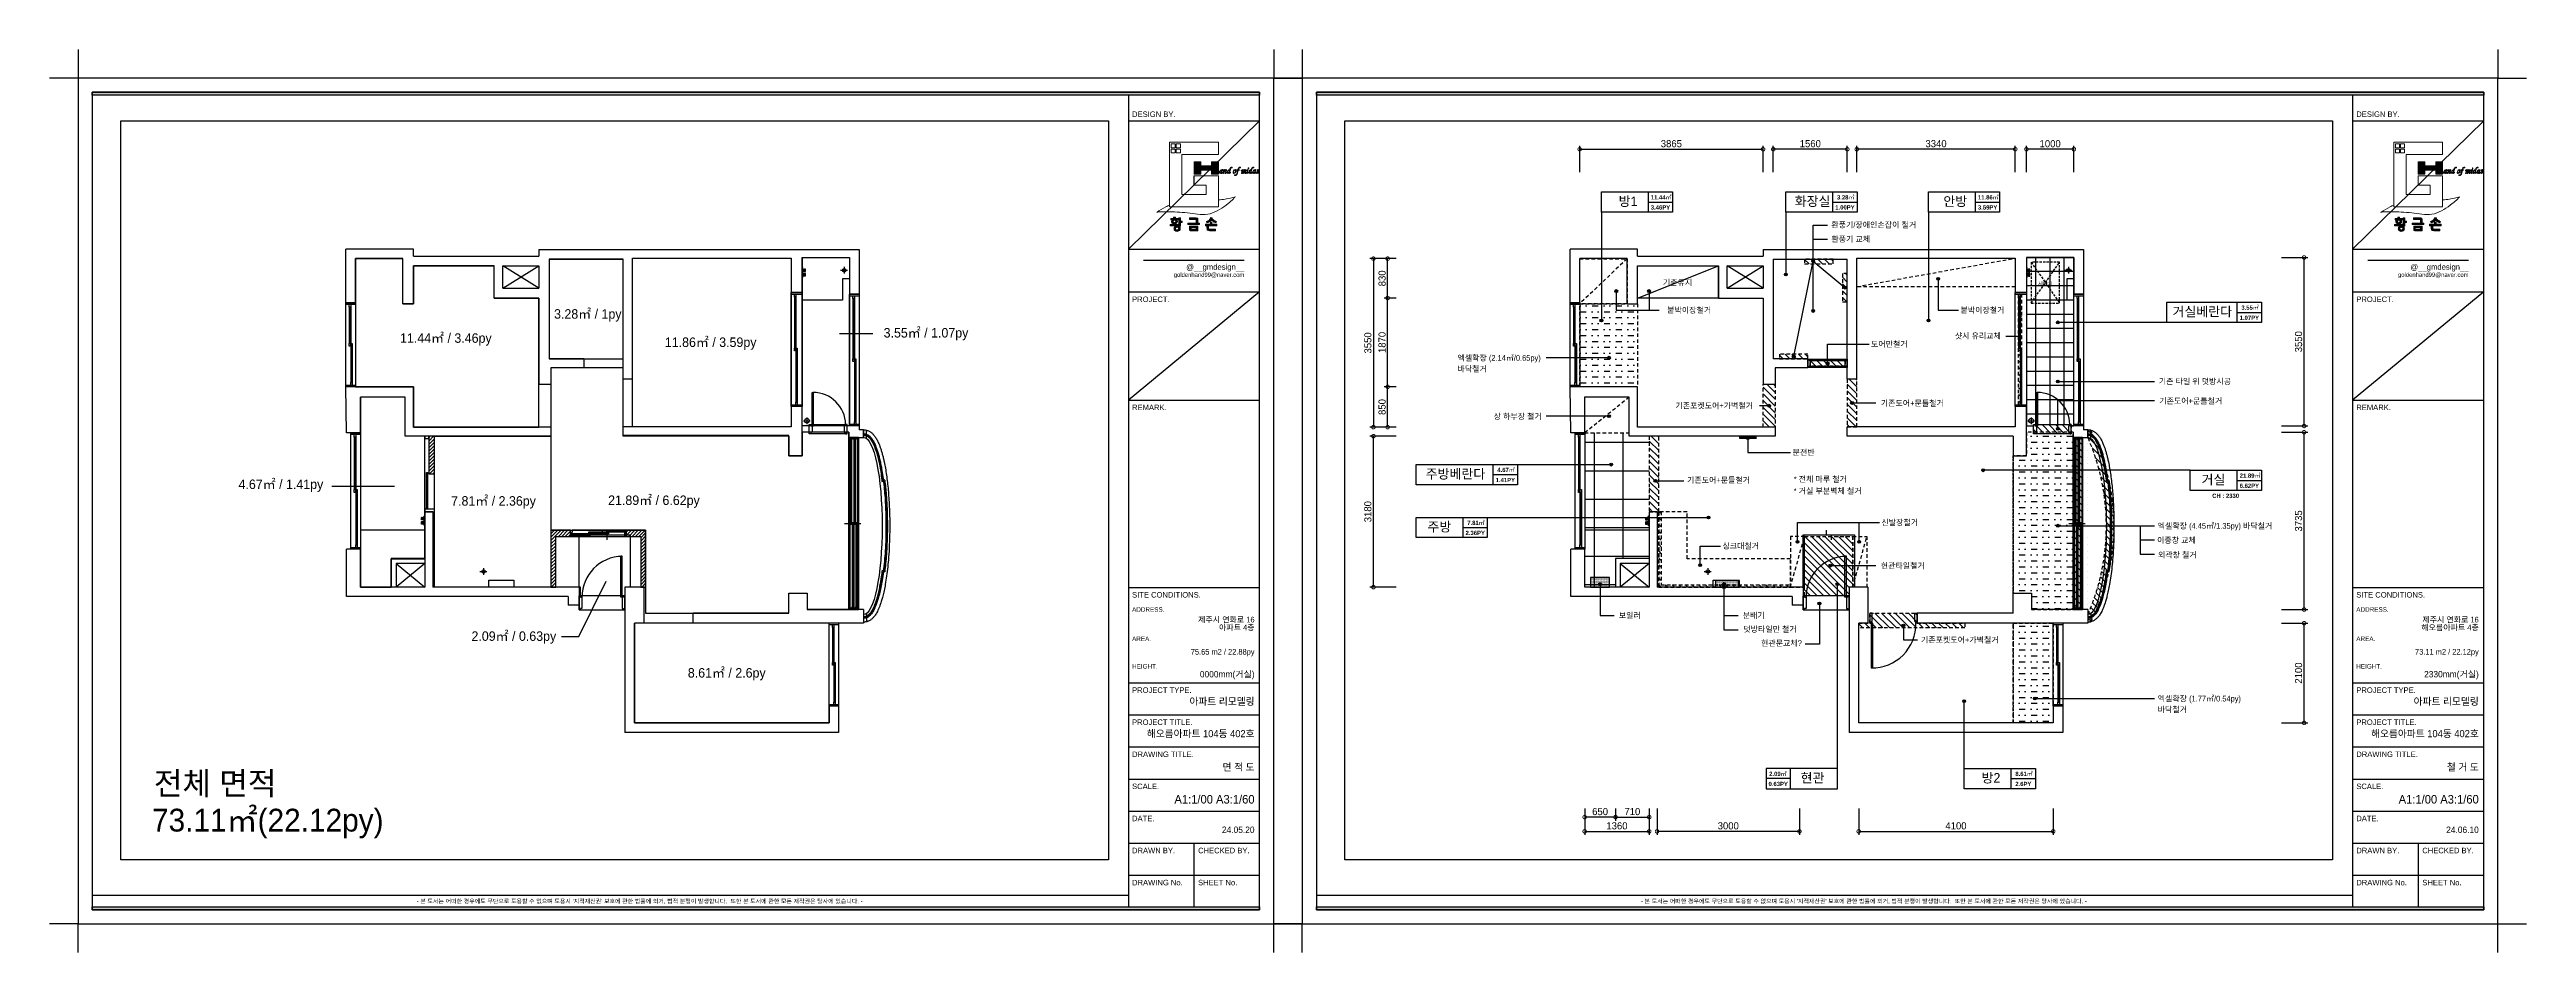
# Model space of a CAD drawing. Header units: inches. Extents: x -192760 to -100777, y -168280 to -114728.
# Drawn here: x -192760 to -140560, y -133748 to -114728 of the extents above; entities that cross this region are included whole.
import ezdxf
from ezdxf.enums import TextEntityAlignment as Align

# ---------------------------------------------------------------- set-up
doc = ezdxf.new("R2010")
doc.units = ezdxf.units.IN
doc.header["$LTSCALE"] = 50
doc.header["$MEASUREMENT"] = 0
doc.linetypes.add('DASHEDX2', pattern=[1.5, 1, -0.5])
doc.linetypes.add('HID', pattern=[2.5, 1.5, -1])
for name, color, linetype in [('0-ELC TEXT', 7, 'Continuous'), ('03-TEXT', 3, 'Continuous'), ('03-WAL NEW', 3, 'Continuous'), ('04-WIN', 4, 'Continuous'), ('06-FUR', 6, 'Continuous'), ('07-DIM', 5, 'Continuous'), ('08-HAT', 8, 'Continuous'), ('3.기호.계단선', 30, 'Continuous'), ('_LIBR', 4, 'Continuous'), ('F-SYM', 7, 'Continuous'), ('fin', 5, 'Continuous'), ('FORM(YOURNAME)-11', 1, 'Continuous'), ('FORM(YOURNAME)-11 @ 1', 1, 'Continuous'), ('Layer 1', 7, 'Continuous'), ('도면층2', 2, 'Continuous'), ('도면층4', 4, 'Continuous'), ('도면층5', 5, 'Continuous'), ('도면층8', 8, 'Continuous'), ('로고', 7, 'Continuous')]:
    doc.layers.add(name, color=color, linetype=linetype)
doc.styles.add('HY울릉도L', font='Expo M.ttf')
doc.styles.add('YOURNAME', font='HY울릉도M.TTF')
doc.styles.add('넥슨고딕', font='NEXONLv1GothicBold.ttf')
doc.styles.add('코레일둥고', font='Korail_Round_Gothic_Medium.ttf')
doc.dimstyles.new('60', dxfattribs={"dimscale": 60, "dimtxt": 2.5, "dimasz": 2.5, "dimexe": 1.25, "dimexo": 2, "dimtad": 1, "dimdec": 0, "dimtxsty": 'HY울릉도L', "dimblk": 'DOTSMALL', "dimcen": 2.5, "dimclrd": 1, "dimclre": 1, "dimclrt": 2, "dimadec": 0, "dimazin": 0, "dimtfac": 1, "dimtdec": 0, "dimtix": 1, "dimtmove": 0, "dimatfit": 3, "dimldrblk": 'DOTSMALL', "dimfxl": 0, "dimarcsym": 0})
pattern_1 = [(315, (-27366.56, 18426.35), (70.71068, 70.71068), [])]

# ---------------------------------------------------------------- blocks, each defined once
blk = doc.blocks.new('block 7')
at = {"layer": 'Layer 1'}
h = blk.add_hatch(color=40, dxfattribs=at)
h.dxf.hatch_style = 2
edge = h.paths.add_edge_path()
edge.add_spline(control_points=[(38.2, -168.9), (38.2, -168.9), (38.2, -168.9), (38.2, -168.9), (40, -168.9), (40, -168.9), (40, -168.9), (40, -169.8), (40, -169.8), (40, -169.8), (39.1, -169.8), (39.1, -169.8), (39.2, -169.9), (39.3, -170), (39.4, -170.2), (39.5, -170.4), (39.5, -170.6), (39.5, -170.8), (39.5, -171.2), (39.4, -171.5), (39.1, -171.8), (38.9, -172), (38.6, -172.2), (38.2, -172.3), (38.2, -172.3), (38.2, -172.7), (38.2, -172.7), (38.2, -172.7), (39, -172.7), (39, -172.7), (39.3, -172.7), (39.6, -172.6), (39.9, -172.6), (40.1, -172.5), (40.3, -172.5), (40.5, -172.4), (40.5, -172.4), (40.5, -168.5), (40.5, -168.5), (40.5, -168.5), (41.5, -168.5), (41.5, -168.5), (41.5, -168.5), (41.5, -170.6), (41.5, -170.6), (41.5, -170.6), (42.6, -170.6), (42.6, -170.6), (42.6, -170.6), (42.6, -171.5), (42.6, -171.5), (42.6, -171.5), (41.5, -171.5), (41.5, -171.5), (41.5, -171.5), (41.5, -173.8), (41.5, -173.8), (41.5, -173.8), (40.5, -173.8), (40.5, -173.8), (40.5, -173.8), (40.5, -173.3), (40.5, -173.3), (40.3, -173.4), (40.1, -173.5), (39.8, -173.5), (39.6, -173.5), (39.3, -173.5), (39, -173.5), (39, -173.5), (34.9, -173.5), (34.9, -173.5), (34.9, -173.5), (34.9, -172.7), (34.9, -172.7), (34.9, -172.7), (37.1, -172.7), (37.1, -172.7), (37.1, -172.7), (37.1, -172.3), (37.1, -172.3), (36.9, -172.3), (36.7, -172.2), (36.6, -172.1), (36.4, -172), (36.3, -171.9), (36.2, -171.8), (36, -171.6), (35.9, -171.5), (35.9, -171.3), (35.8, -171.1), (35.8, -170.9), (35.8, -170.8), (35.8, -170.6), (35.8, -170.4), (35.9, -170.2), (36, -170), (36.1, -169.9), (36.2, -169.8), (36.2, -169.8), (35.3, -169.8), (35.3, -169.8), (35.3, -169.8), (35.3, -168.9), (35.3, -168.9), (35.3, -168.9), (37.1, -168.9), (37.1, -168.9), (37.1, -168.9), (37.1, -168.1), (37.1, -168.1), (37.1, -168.1), (38.2, -168.1), (38.2, -168.1), (38.2, -168.1), (38.2, -168.9), (38.2, -168.9)], knot_values=[0, 0, 0, 0, 0.0001, 0.0002, 1, 1, 1, 2, 2, 2, 3, 3, 3, 4, 4, 4, 5, 5, 5, 6, 6, 6, 7, 7, 7, 8, 8, 8, 9, 9, 9, 10, 10, 10, 11, 11, 11, 12, 12, 12, 13, 13, 13, 14, 14, 14, 15, 15, 15, 16, 16, 16, 17, 17, 17, 18, 18, 18, 19, 19, 19, 20, 20, 20, 21, 21, 21, 22, 22, 22, 23, 23, 23, 24, 24, 24, 25, 25, 25, 26, 26, 26, 27, 27, 27, 28, 28, 28, 29, 29, 29, 30, 30, 30, 31, 31, 31, 32, 32, 32, 33, 33, 33, 34, 34, 34, 35, 35, 35, 36, 36, 36, 37, 37, 37, 38, 38, 38, 38], degree=3, periodic=0)
edge = h.paths.add_edge_path()
edge.add_spline(control_points=[(38.5, -170.7), (38.5, -170.7), (38.5, -170.7), (38.5, -170.5), (38.4, -170.3), (38.3, -170.2), (38.1, -170), (37.9, -169.9), (37.6, -169.9), (37.4, -169.9), (37.1, -170), (37, -170.2), (36.8, -170.3), (36.8, -170.5), (36.8, -170.7), (36.8, -171), (36.8, -171.2), (37, -171.3), (37.1, -171.5), (37.4, -171.6), (37.6, -171.6), (37.9, -171.6), (38.1, -171.5), (38.3, -171.3), (38.4, -171.2), (38.5, -171), (38.5, -170.7)], knot_values=[0, 0, 0, 0, 0.0001, 0.0002, 1, 1, 1, 2, 2, 2, 3, 3, 3, 4, 4, 4, 5, 5, 5, 6, 6, 6, 7, 7, 7, 8, 8, 8, 8], degree=3, periodic=0)
edge = h.paths.add_edge_path()
edge.add_spline(control_points=[(39.3, -177.1), (39.3, -177.1), (39.3, -177.1), (39.1, -177.1), (38.8, -177.1), (38.5, -177), (38.3, -176.9), (38.1, -176.8), (37.9, -176.6), (37.8, -176.5), (37.6, -176.3), (37.5, -176.1), (37.4, -175.9), (37.4, -175.6), (37.4, -175.4), (37.4, -175.1), (37.4, -174.9), (37.5, -174.7), (37.6, -174.5), (37.8, -174.3), (37.9, -174.2), (38.1, -174), (38.3, -173.9), (38.5, -173.8), (38.8, -173.7), (39.1, -173.6), (39.3, -173.6), (39.6, -173.6), (39.9, -173.7), (40.2, -173.8), (40.4, -173.9), (40.6, -174), (40.8, -174.2), (40.9, -174.3), (41.1, -174.5), (41.2, -174.7), (41.2, -174.9), (41.3, -175.1), (41.3, -175.4), (41.3, -175.6), (41.2, -175.9), (41.2, -176.1), (41.1, -176.3), (40.9, -176.5), (40.8, -176.6), (40.6, -176.8), (40.4, -176.9), (40.1, -177), (39.9, -177.1), (39.6, -177.1), (39.3, -177.1)], knot_values=[0, 0, 0, 0, 0.0001, 0.0002, 1, 1, 1, 2, 2, 2, 3, 3, 3, 4, 4, 4, 5, 5, 5, 6, 6, 6, 7, 7, 7, 8, 8, 8, 9, 9, 9, 10, 10, 10, 11, 11, 11, 12, 12, 12, 13, 13, 13, 14, 14, 14, 15, 15, 15, 16, 16, 16, 16], degree=3, periodic=0)
edge = h.paths.add_edge_path()
edge.add_spline(control_points=[(40.3, -175.4), (40.3, -175.4), (40.3, -175.4), (40.3, -175.1), (40.2, -174.9), (40.1, -174.7), (39.9, -174.6), (39.6, -174.5), (39.3, -174.5), (39.1, -174.5), (38.8, -174.6), (38.6, -174.7), (38.4, -174.9), (38.3, -175.1), (38.3, -175.4), (38.3, -175.7), (38.4, -175.9), (38.6, -176), (38.8, -176.2), (39.1, -176.3), (39.3, -176.3), (39.6, -176.3), (39.9, -176.2), (40.1, -176), (40.2, -175.9), (40.3, -175.7), (40.3, -175.4)], knot_values=[0, 0, 0, 0, 0.0001, 0.0002, 1, 1, 1, 2, 2, 2, 3, 3, 3, 4, 4, 4, 5, 5, 5, 6, 6, 6, 7, 7, 7, 8, 8, 8, 8], degree=3, periodic=0)
h = blk.add_hatch(color=40, dxfattribs=at)
h.dxf.hatch_style = 2
edge = h.paths.add_edge_path()
edge.add_spline(control_points=[(53.7, -172.8), (53.7, -172.8), (53.7, -172.8), (53.7, -172.8), (46.3, -172.8), (46.3, -172.8), (46.3, -172.8), (46.3, -171.9), (46.3, -171.9), (46.3, -171.9), (51.6, -171.9), (51.6, -171.9), (51.6, -171.9), (51.6, -169.9), (51.6, -169.9), (51.6, -169.7), (51.6, -169.6), (51.5, -169.5), (51.5, -169.4), (51.3, -169.4), (51.1, -169.4), (51.1, -169.4), (47.2, -169.4), (47.2, -169.4), (47.2, -169.4), (47.2, -168.5), (47.2, -168.5), (47.2, -168.5), (51.1, -168.5), (51.1, -168.5), (51.4, -168.5), (51.7, -168.5), (51.9, -168.6), (52.1, -168.6), (52.2, -168.6), (52.4, -168.7), (52.5, -168.8), (52.6, -169), (52.6, -169.2), (52.6, -169.3), (52.7, -169.6), (52.7, -169.8), (52.7, -169.8), (52.7, -171.9), (52.7, -171.9), (52.7, -171.9), (53.7, -171.9), (53.7, -171.9), (53.7, -171.9), (53.7, -172.8), (53.7, -172.8)], knot_values=[0, 0, 0, 0, 0.0001, 0.0002, 1, 1, 1, 2, 2, 2, 3, 3, 3, 4, 4, 4, 5, 5, 5, 6, 6, 6, 7, 7, 7, 8, 8, 8, 9, 9, 9, 10, 10, 10, 11, 11, 11, 12, 12, 12, 13, 13, 13, 14, 14, 14, 15, 15, 15, 16, 16, 16, 16], degree=3, periodic=0)
edge = h.paths.add_edge_path()
edge.add_spline(control_points=[(47.5, -176.5), (47.5, -176.5), (47.5, -176.5), (47.4, -176.4), (47.4, -176.3), (47.3, -176.1), (47.3, -176), (47.3, -175.8), (47.3, -175.6), (47.3, -175.6), (47.3, -173.7), (47.3, -173.7), (47.3, -173.7), (52.7, -173.7), (52.7, -173.7), (52.7, -173.7), (52.7, -176.7), (52.7, -176.7), (52.7, -176.7), (48.5, -176.7), (48.5, -176.7), (48.2, -176.7), (48, -176.7), (47.9, -176.7), (47.7, -176.6), (47.6, -176.6), (47.5, -176.5)], knot_values=[0, 0, 0, 0, 0.0001, 0.0002, 1, 1, 1, 2, 2, 2, 3, 3, 3, 4, 4, 4, 5, 5, 5, 6, 6, 6, 7, 7, 7, 8, 8, 8, 8], degree=3, periodic=0)
edge = h.paths.add_edge_path()
edge.add_spline(control_points=[(51.6, -175.8), (51.6, -175.8), (51.6, -175.8), (51.6, -175.8), (51.6, -174.6), (51.6, -174.6), (51.6, -174.6), (48.3, -174.6), (48.3, -174.6), (48.3, -174.6), (48.3, -175.5), (48.3, -175.5), (48.3, -175.6), (48.4, -175.7), (48.4, -175.8), (48.4, -175.8), (48.5, -175.8), (48.6, -175.8), (48.6, -175.8), (51.6, -175.8), (51.6, -175.8)], knot_values=[0, 0, 0, 0, 0.0001, 0.0002, 1, 1, 1, 2, 2, 2, 3, 3, 3, 4, 4, 4, 5, 5, 5, 6, 6, 6, 6], degree=3, periodic=0)
h = blk.add_hatch(color=40, dxfattribs=at)
h.dxf.hatch_style = 2
h.paths.add_polyline_path([(60.7, -172.5), (60.7, -171.3), (61.7, -171.3), (61.7, -172.5), (64.9, -172.5), (64.9, -173.5), (57.5, -173.5), (57.5, -172.5)])
edge = h.paths.add_edge_path()
edge.add_spline(control_points=[(60.8, -168.3), (60.8, -168.3), (60.8, -168.3), (60.8, -168.3), (61.9, -168.5), (61.9, -168.5), (61.9, -168.6), (61.8, -168.7), (61.8, -168.7), (61.8, -168.8), (61.8, -168.9), (61.7, -169), (61.9, -169.2), (62.1, -169.4), (62.3, -169.5), (62.5, -169.7), (62.7, -169.9), (63, -170), (63.2, -170.2), (63.5, -170.3), (63.7, -170.4), (64, -170.5), (64.2, -170.6), (64.5, -170.7), (64.5, -170.7), (64.1, -171.5), (64.1, -171.5), (63.8, -171.5), (63.6, -171.4), (63.3, -171.3), (63, -171.2), (62.8, -171.1), (62.5, -170.9), (62.3, -170.7), (62, -170.6), (61.8, -170.4), (61.6, -170.2), (61.4, -170), (61.2, -169.8), (60.9, -170.2), (60.6, -170.6), (60.1, -170.9), (59.6, -171.2), (59.1, -171.5), (58.5, -171.6), (58.5, -171.6), (58.1, -170.8), (58.1, -170.8), (58.4, -170.7), (58.7, -170.6), (59, -170.4), (59.3, -170.3), (59.6, -170.1), (59.8, -169.9), (60.1, -169.6), (60.3, -169.4), (60.5, -169.1), (60.7, -168.9), (60.8, -168.6), (60.8, -168.3)], knot_values=[0, 0, 0, 0, 0.0001, 0.0002, 1, 1, 1, 2, 2, 2, 3, 3, 3, 4, 4, 4, 5, 5, 5, 6, 6, 6, 7, 7, 7, 8, 8, 8, 9, 9, 9, 10, 10, 10, 11, 11, 11, 12, 12, 12, 13, 13, 13, 14, 14, 14, 15, 15, 15, 16, 16, 16, 17, 17, 17, 18, 18, 18, 19, 19, 19, 19], degree=3, periodic=0)
edge = h.paths.add_edge_path()
edge.add_spline(control_points=[(64, -176.7), (64, -176.7), (64, -176.7), (64, -176.7), (60.1, -176.7), (60.1, -176.7), (59.8, -176.7), (59.6, -176.6), (59.4, -176.6), (59.2, -176.5), (59, -176.4), (58.9, -176.3), (58.7, -176.2), (58.7, -176.1), (58.6, -175.9), (58.5, -175.7), (58.5, -175.4), (58.5, -175.1), (58.5, -175.1), (58.5, -173.9), (58.5, -173.9), (58.5, -173.9), (59.5, -173.9), (59.5, -173.9), (59.5, -173.9), (59.5, -175.1), (59.5, -175.1), (59.5, -175.3), (59.6, -175.5), (59.7, -175.6), (59.8, -175.7), (59.9, -175.7), (60.1, -175.7), (60.1, -175.7), (64, -175.7), (64, -175.7), (64, -175.7), (64, -176.7), (64, -176.7)], knot_values=[0, 0, 0, 0, 0.0001, 0.0002, 1, 1, 1, 2, 2, 2, 3, 3, 3, 4, 4, 4, 5, 5, 5, 6, 6, 6, 7, 7, 7, 8, 8, 8, 9, 9, 9, 10, 10, 10, 11, 11, 11, 12, 12, 12, 12], degree=3, periodic=0)
at = {"layer": 'Layer 1', "lineweight": 0}
blk.add_lwpolyline([(60.7, -172.5), (60.7, -171.3), (61.7, -171.3), (61.7, -172.5), (64.9, -172.5), (64.9, -173.5), (57.5, -173.5), (57.5, -172.5), (60.7, -172.5)], dxfattribs=at)
for points, knots in [([(40.5, -173.3), (40.3, -173.4), (40.1, -173.5), (39.8, -173.5), (39.6, -173.5), (39.3, -173.5), (39, -173.5), (39, -173.5), (34.9, -173.5), (34.9, -173.5), (34.9, -173.5), (34.9, -172.7), (34.9, -172.7), (34.9, -172.7), (37.1, -172.7), (37.1, -172.7), (37.1, -172.7), (37.1, -172.3), (37.1, -172.3), (36.9, -172.3), (36.7, -172.2), (36.6, -172.1), (36.4, -172), (36.3, -171.9), (36.2, -171.8), (36, -171.6), (35.9, -171.5), (35.9, -171.3), (35.8, -171.1), (35.8, -170.9), (35.8, -170.8), (35.8, -170.6), (35.8, -170.4), (35.9, -170.2), (36, -170), (36.1, -169.9), (36.2, -169.8), (36.2, -169.8), (35.3, -169.8), (35.3, -169.8), (35.3, -169.8), (35.3, -168.9), (35.3, -168.9), (35.3, -168.9), (37.1, -168.9), (37.1, -168.9), (37.1, -168.9), (37.1, -168.1), (37.1, -168.1), (37.1, -168.1), (38.2, -168.1), (38.2, -168.1), (38.2, -168.1), (38.2, -168.9), (38.2, -168.9), (38.2, -168.9), (40, -168.9), (40, -168.9), (40, -168.9), (40, -169.8), (40, -169.8), (40, -169.8), (39.1, -169.8), (39.1, -169.8), (39.2, -169.9), (39.3, -170), (39.4, -170.2), (39.5, -170.4), (39.5, -170.6), (39.5, -170.8), (39.5, -171.2), (39.4, -171.5), (39.1, -171.8), (38.9, -172), (38.6, -172.2), (38.2, -172.3), (38.2, -172.3), (38.2, -172.7), (38.2, -172.7), (38.2, -172.7), (39, -172.7), (39, -172.7), (39.3, -172.7), (39.6, -172.6), (39.9, -172.6), (40.1, -172.5), (40.3, -172.5), (40.5, -172.4), (40.5, -172.4), (40.5, -168.5), (40.5, -168.5), (40.5, -168.5), (41.5, -168.5), (41.5, -168.5), (41.5, -168.5), (41.5, -170.6), (41.5, -170.6), (41.5, -170.6), (42.6, -170.6), (42.6, -170.6), (42.6, -170.6), (42.6, -171.5), (42.6, -171.5), (42.6, -171.5), (41.5, -171.5), (41.5, -171.5), (41.5, -171.5), (41.5, -173.8), (41.5, -173.8), (41.5, -173.8), (40.5, -173.8), (40.5, -173.8), (40.5, -173.8), (40.5, -173.3), (40.5, -173.3)], [0, 0, 0, 0, 1, 1, 1, 2, 2, 2, 3, 3, 3, 4, 4, 4, 5, 5, 5, 6, 6, 6, 7, 7, 7, 8, 8, 8, 9, 9, 9, 10, 10, 10, 11, 11, 11, 12, 12, 12, 13, 13, 13, 14, 14, 14, 15, 15, 15, 16, 16, 16, 17, 17, 17, 18, 18, 18, 19, 19, 19, 20, 20, 20, 21, 21, 21, 22, 22, 22, 23, 23, 23, 24, 24, 24, 25, 25, 25, 26, 26, 26, 27, 27, 27, 28, 28, 28, 29, 29, 29, 30, 30, 30, 31, 31, 31, 32, 32, 32, 33, 33, 33, 34, 34, 34, 35, 35, 35, 36, 36, 36, 37, 37, 37, 38, 38, 38, 38]), ([(36.8, -170.7), (36.8, -171), (36.8, -171.2), (37, -171.3), (37.1, -171.5), (37.4, -171.6), (37.6, -171.6), (37.9, -171.6), (38.1, -171.5), (38.3, -171.3), (38.4, -171.2), (38.5, -171), (38.5, -170.7), (38.5, -170.5), (38.4, -170.3), (38.3, -170.2), (38.1, -170), (37.9, -169.9), (37.6, -169.9), (37.4, -169.9), (37.1, -170), (37, -170.2), (36.8, -170.3), (36.8, -170.5), (36.8, -170.7)], [0, 0, 0, 0, 1, 1, 1, 2, 2, 2, 3, 3, 3, 4, 4, 4, 5, 5, 5, 6, 6, 6, 7, 7, 7, 8, 8, 8, 8]), ([(37.4, -175.4), (37.4, -175.1), (37.4, -174.9), (37.5, -174.7), (37.6, -174.5), (37.8, -174.3), (37.9, -174.2), (38.1, -174), (38.3, -173.9), (38.5, -173.8), (38.8, -173.7), (39.1, -173.6), (39.3, -173.6), (39.6, -173.6), (39.9, -173.7), (40.2, -173.8), (40.4, -173.9), (40.6, -174), (40.8, -174.2), (40.9, -174.3), (41.1, -174.5), (41.2, -174.7), (41.2, -174.9), (41.3, -175.1), (41.3, -175.4), (41.3, -175.6), (41.2, -175.9), (41.2, -176.1), (41.1, -176.3), (40.9, -176.5), (40.8, -176.6), (40.6, -176.8), (40.4, -176.9), (40.1, -177), (39.9, -177.1), (39.6, -177.1), (39.3, -177.1), (39.1, -177.1), (38.8, -177.1), (38.5, -177), (38.3, -176.9), (38.1, -176.8), (37.9, -176.6), (37.8, -176.5), (37.6, -176.3), (37.5, -176.1), (37.4, -175.9), (37.4, -175.6), (37.4, -175.4)], [0, 0, 0, 0, 1, 1, 1, 2, 2, 2, 3, 3, 3, 4, 4, 4, 5, 5, 5, 6, 6, 6, 7, 7, 7, 8, 8, 8, 9, 9, 9, 10, 10, 10, 11, 11, 11, 12, 12, 12, 13, 13, 13, 14, 14, 14, 15, 15, 15, 16, 16, 16, 16]), ([(38.3, -175.4), (38.3, -175.7), (38.4, -175.9), (38.6, -176), (38.8, -176.2), (39.1, -176.3), (39.3, -176.3), (39.6, -176.3), (39.9, -176.2), (40.1, -176), (40.2, -175.9), (40.3, -175.7), (40.3, -175.4), (40.3, -175.1), (40.2, -174.9), (40.1, -174.7), (39.9, -174.6), (39.6, -174.5), (39.3, -174.5), (39.1, -174.5), (38.8, -174.6), (38.6, -174.7), (38.4, -174.9), (38.3, -175.1), (38.3, -175.4)], [0, 0, 0, 0, 1, 1, 1, 2, 2, 2, 3, 3, 3, 4, 4, 4, 5, 5, 5, 6, 6, 6, 7, 7, 7, 8, 8, 8, 8]), ([(51.6, -169.9), (51.6, -169.7), (51.6, -169.6), (51.5, -169.5), (51.5, -169.4), (51.3, -169.4), (51.1, -169.4), (51.1, -169.4), (47.2, -169.4), (47.2, -169.4), (47.2, -169.4), (47.2, -168.5), (47.2, -168.5), (47.2, -168.5), (51.1, -168.5), (51.1, -168.5), (51.4, -168.5), (51.7, -168.5), (51.9, -168.6), (52.1, -168.6), (52.2, -168.6), (52.4, -168.7), (52.5, -168.8), (52.6, -169), (52.6, -169.2), (52.6, -169.3), (52.7, -169.6), (52.7, -169.8), (52.7, -169.8), (52.7, -171.9), (52.7, -171.9), (52.7, -171.9), (53.7, -171.9), (53.7, -171.9), (53.7, -171.9), (53.7, -172.8), (53.7, -172.8), (53.7, -172.8), (46.3, -172.8), (46.3, -172.8), (46.3, -172.8), (46.3, -171.9), (46.3, -171.9), (46.3, -171.9), (51.6, -171.9), (51.6, -171.9), (51.6, -171.9), (51.6, -169.9), (51.6, -169.9)], [0, 0, 0, 0, 1, 1, 1, 2, 2, 2, 3, 3, 3, 4, 4, 4, 5, 5, 5, 6, 6, 6, 7, 7, 7, 8, 8, 8, 9, 9, 9, 10, 10, 10, 11, 11, 11, 12, 12, 12, 13, 13, 13, 14, 14, 14, 15, 15, 15, 16, 16, 16, 16]), ([(52.7, -173.7), (52.7, -173.7), (52.7, -176.7), (52.7, -176.7), (52.7, -176.7), (48.5, -176.7), (48.5, -176.7), (48.2, -176.7), (48, -176.7), (47.9, -176.7), (47.7, -176.6), (47.6, -176.6), (47.5, -176.5), (47.4, -176.4), (47.4, -176.3), (47.3, -176.1), (47.3, -176), (47.3, -175.8), (47.3, -175.6), (47.3, -175.6), (47.3, -173.7), (47.3, -173.7), (47.3, -173.7), (52.7, -173.7), (52.7, -173.7)], [0, 0, 0, 0, 1, 1, 1, 2, 2, 2, 3, 3, 3, 4, 4, 4, 5, 5, 5, 6, 6, 6, 7, 7, 7, 8, 8, 8, 8]), ([(48.3, -174.6), (48.3, -174.6), (48.3, -175.5), (48.3, -175.5), (48.3, -175.6), (48.4, -175.7), (48.4, -175.8), (48.4, -175.8), (48.5, -175.8), (48.6, -175.8), (48.6, -175.8), (51.6, -175.8), (51.6, -175.8), (51.6, -175.8), (51.6, -174.6), (51.6, -174.6), (51.6, -174.6), (48.3, -174.6), (48.3, -174.6)], [0, 0, 0, 0, 1, 1, 1, 2, 2, 2, 3, 3, 3, 4, 4, 4, 5, 5, 5, 6, 6, 6, 6]), ([(61.9, -168.5), (61.9, -168.6), (61.8, -168.7), (61.8, -168.7), (61.8, -168.8), (61.8, -168.9), (61.7, -169), (61.9, -169.2), (62.1, -169.4), (62.3, -169.5), (62.5, -169.7), (62.7, -169.9), (63, -170), (63.2, -170.2), (63.5, -170.3), (63.7, -170.4), (64, -170.5), (64.2, -170.6), (64.5, -170.7), (64.5, -170.7), (64.1, -171.5), (64.1, -171.5), (63.8, -171.5), (63.6, -171.4), (63.3, -171.3), (63, -171.2), (62.8, -171.1), (62.5, -170.9), (62.3, -170.7), (62, -170.6), (61.8, -170.4), (61.6, -170.2), (61.4, -170), (61.2, -169.8), (60.9, -170.2), (60.6, -170.6), (60.1, -170.9), (59.6, -171.2), (59.1, -171.5), (58.5, -171.6), (58.5, -171.6), (58.1, -170.8), (58.1, -170.8), (58.4, -170.7), (58.7, -170.6), (59, -170.4), (59.3, -170.3), (59.6, -170.1), (59.8, -169.9), (60.1, -169.6), (60.3, -169.4), (60.5, -169.1), (60.7, -168.9), (60.8, -168.6), (60.8, -168.3), (60.8, -168.3), (61.9, -168.5), (61.9, -168.5)], [0, 0, 0, 0, 1, 1, 1, 2, 2, 2, 3, 3, 3, 4, 4, 4, 5, 5, 5, 6, 6, 6, 7, 7, 7, 8, 8, 8, 9, 9, 9, 10, 10, 10, 11, 11, 11, 12, 12, 12, 13, 13, 13, 14, 14, 14, 15, 15, 15, 16, 16, 16, 17, 17, 17, 18, 18, 18, 19, 19, 19, 19]), ([(59.5, -175.1), (59.5, -175.3), (59.6, -175.5), (59.7, -175.6), (59.8, -175.7), (59.9, -175.7), (60.1, -175.7), (60.1, -175.7), (64, -175.7), (64, -175.7), (64, -175.7), (64, -176.7), (64, -176.7), (64, -176.7), (60.1, -176.7), (60.1, -176.7), (59.8, -176.7), (59.6, -176.6), (59.4, -176.6), (59.2, -176.5), (59, -176.4), (58.9, -176.3), (58.7, -176.2), (58.7, -176.1), (58.6, -175.9), (58.5, -175.7), (58.5, -175.4), (58.5, -175.1), (58.5, -175.1), (58.5, -173.9), (58.5, -173.9), (58.5, -173.9), (59.5, -173.9), (59.5, -173.9), (59.5, -173.9), (59.5, -175.1), (59.5, -175.1)], [0, 0, 0, 0, 1, 1, 1, 2, 2, 2, 3, 3, 3, 4, 4, 4, 5, 5, 5, 6, 6, 6, 7, 7, 7, 8, 8, 8, 9, 9, 9, 10, 10, 10, 11, 11, 11, 12, 12, 12, 12])]:
    blk.add_open_spline(points, degree=3, knots=knots, dxfattribs=at)
blk = doc.blocks.new('block 8')
at = {"layer": 'Layer 1'}
h = blk.add_hatch(color=8, dxfattribs=at)
h.dxf.hatch_style = 2
edge = h.paths.add_edge_path()
edge.add_spline(control_points=[(68.1, -139.6), (68.1, -139.6), (68.1, -139.6), (68.2, -139.6), (68.2, -139.6), (68.3, -139.5), (68.4, -139.5), (68.5, -139.4), (68.6, -139.3), (68.6, -139.3), (68.7, -139.4), (68.7, -139.4), (68.5, -139.6), (68.3, -139.7), (68.3, -139.7), (68.2, -139.8), (68.1, -139.9), (68, -139.9), (67.9, -139.9), (67.8, -139.9), (67.8, -139.9), (67.7, -139.9), (67.7, -139.9), (67.6, -139.9), (67.6, -139.9), (67.6, -139.8), (67.6, -139.8), (67.6, -139.8), (67.6, -139.7), (67.6, -139.7), (67.6, -139.7), (67.7, -139.3), (67.7, -139.3), (67.6, -139.5), (67.4, -139.7), (67.2, -139.8), (67, -139.9), (66.9, -139.9), (66.8, -139.9), (66.7, -139.9), (66.6, -139.9), (66.6, -139.8), (66.5, -139.7), (66.4, -139.6), (66.4, -139.4), (66.4, -139.2), (66.5, -139), (66.6, -138.8), (66.7, -138.5), (66.8, -138.3), (67, -138.1), (67.2, -137.9), (67.4, -137.8), (67.6, -137.7), (67.7, -137.6), (67.9, -137.6), (68.1, -137.6), (68.2, -137.6), (68.3, -137.6), (68.3, -137.6), (68.3, -137.6), (68.4, -137.5), (68.4, -137.5), (68.4, -137.5), (68.6, -137.5), (68.6, -137.5), (68.6, -137.5), (68.4, -138.2), (68.4, -138.2), (68.3, -138.4), (68.2, -138.8), (68.1, -139.1), (68.1, -139.3), (68.1, -139.4), (68.1, -139.5), (68.1, -139.5), (68.1, -139.6), (68.1, -139.6)], knot_values=[0, 0, 0, 0, 0.0001, 0.0002, 1, 1, 1, 2, 2, 2, 3, 3, 3, 4, 4, 4, 5, 5, 5, 6, 6, 6, 7, 7, 7, 8, 8, 8, 9, 9, 9, 10, 10, 10, 11, 11, 11, 12, 12, 12, 13, 13, 13, 14, 14, 14, 15, 15, 15, 16, 16, 16, 17, 17, 17, 18, 18, 18, 19, 19, 19, 20, 20, 20, 21, 21, 21, 22, 22, 22, 23, 23, 23, 24, 24, 24, 25, 25, 25, 25], degree=3, periodic=0)
edge = h.paths.add_edge_path()
edge.add_spline(control_points=[(67.5, -139.4), (67.5, -139.4), (67.5, -139.4), (67.6, -139.2), (67.7, -139), (67.8, -138.8), (67.8, -138.8), (68, -137.9), (68, -137.9), (67.9, -137.9), (67.9, -137.9), (67.8, -137.9), (67.6, -137.9), (67.5, -137.9), (67.4, -138), (67.2, -138.1), (67.1, -138.3), (67, -138.5), (66.9, -138.7), (66.9, -139), (66.9, -139.2), (66.9, -139.3), (66.9, -139.4), (66.9, -139.5), (67, -139.5), (67, -139.6), (67.1, -139.6), (67.2, -139.6), (67.4, -139.5), (67.5, -139.4)], knot_values=[0, 0, 0, 0, 0.0001, 0.0002, 1, 1, 1, 2, 2, 2, 3, 3, 3, 4, 4, 4, 5, 5, 5, 6, 6, 6, 7, 7, 7, 8, 8, 8, 9, 9, 9, 9], degree=3, periodic=0)
h = blk.add_hatch(color=8, dxfattribs=at)
h.dxf.hatch_style = 2
edge = h.paths.add_edge_path()
edge.add_spline(control_points=[(71, -139.5), (71, -139.5), (71, -139.5), (71, -139.4), (71.1, -139.3), (71.2, -139.3), (71.2, -139.3), (71.3, -139.4), (71.3, -139.4), (71.1, -139.6), (70.9, -139.7), (70.7, -139.8), (70.6, -139.9), (70.5, -139.9), (70.5, -139.9), (70.4, -139.9), (70.3, -139.9), (70.3, -139.9), (70.3, -139.8), (70.2, -139.7), (70.2, -139.6), (70.2, -139.4), (70.3, -139), (70.5, -138.4), (70.6, -138.2), (70.6, -138), (70.6, -138), (70.6, -137.9), (70.6, -137.9), (70.5, -137.9), (70.5, -137.9), (70.4, -137.9), (70.2, -138), (70.1, -138.1), (69.9, -138.3), (69.8, -138.4), (69.7, -138.5), (69.7, -138.7), (69.6, -138.9), (69.6, -138.9), (69.4, -139.9), (69.4, -139.9), (69.4, -139.9), (69, -139.9), (69, -139.9), (69.1, -139.6), (69.1, -139.3), (69.2, -139.1), (69.2, -139.1), (69.4, -138), (69.4, -138), (69.5, -138), (69.5, -137.9), (69.5, -137.9), (69.5, -137.9), (69.4, -137.9), (69.4, -137.9), (69.4, -137.9), (69.3, -137.9), (69.3, -137.9), (69.2, -138), (69.1, -138.1), (69, -138.2), (69, -138.2), (68.9, -138.1), (68.9, -138.1), (69.1, -137.9), (69.3, -137.7), (69.4, -137.6), (69.6, -137.6), (69.7, -137.5), (69.8, -137.5), (69.8, -137.5), (69.9, -137.5), (69.9, -137.6), (69.9, -137.6), (69.9, -137.6), (69.9, -137.6), (69.9, -137.6), (69.9, -137.7), (69.9, -137.7), (69.9, -137.7), (69.8, -138.3), (69.8, -138.3), (70, -138.1), (70.2, -137.9), (70.5, -137.7), (70.6, -137.6), (70.7, -137.5), (70.8, -137.5), (70.9, -137.5), (71, -137.6), (71, -137.6), (71.1, -137.7), (71.1, -137.7), (71.1, -137.8), (71.1, -137.9), (71.1, -137.9), (71, -138), (71, -138.1), (70.9, -138.4), (70.8, -138.8), (70.7, -139.1), (70.6, -139.4), (70.6, -139.5), (70.6, -139.6), (70.6, -139.6), (70.7, -139.6), (70.7, -139.6), (70.7, -139.6), (70.7, -139.6), (70.8, -139.6), (70.8, -139.6), (71, -139.5)], knot_values=[0, 0, 0, 0, 0.0001, 0.0002, 1, 1, 1, 2, 2, 2, 3, 3, 3, 4, 4, 4, 5, 5, 5, 6, 6, 6, 7, 7, 7, 8, 8, 8, 9, 9, 9, 10, 10, 10, 11, 11, 11, 12, 12, 12, 13, 13, 13, 14, 14, 14, 15, 15, 15, 16, 16, 16, 17, 17, 17, 18, 18, 18, 19, 19, 19, 20, 20, 20, 21, 21, 21, 22, 22, 22, 23, 23, 23, 24, 24, 24, 25, 25, 25, 26, 26, 26, 27, 27, 27, 28, 28, 28, 29, 29, 29, 30, 30, 30, 31, 31, 31, 32, 32, 32, 33, 33, 33, 34, 34, 34, 35, 35, 35, 36, 36, 36, 37, 37, 37, 37], degree=3, periodic=0)
h = blk.add_hatch(color=8, dxfattribs=at)
h.dxf.hatch_style = 2
edge = h.paths.add_edge_path()
edge.add_spline(control_points=[(72.3, -137.8), (72.3, -137.8), (72.3, -137.8), (72.5, -137.6), (72.7, -137.5), (72.9, -137.5), (72.9, -137.5), (73, -137.6), (73.1, -137.6), (73.1, -137.2), (73.2, -136.9), (73.3, -136.8), (73.4, -136.6), (73.5, -136.5), (73.6, -136.4), (73.7, -136.2), (73.9, -136.1), (74, -136.1), (74.2, -136), (74.3, -136), (74.5, -136), (74.6, -136), (74.6, -136), (74.7, -136), (74.7, -136.1), (74.7, -136.1), (74.7, -136.2), (74.7, -136.2), (74.7, -136.3), (74.7, -136.3), (74.6, -136.4), (74.6, -136.4), (74.5, -136.4), (74.5, -136.4), (74.4, -136.4), (74.2, -136.4), (74.1, -136.3), (74, -136.3), (74, -136.3), (73.9, -136.3), (73.9, -136.3), (73.8, -136.4), (73.8, -136.4), (73.7, -136.5), (73.7, -136.6), (73.7, -136.7), (73.6, -137), (73.5, -137.4), (73.5, -137.4), (73.1, -139.1), (73.1, -139.1), (73, -139.3), (73, -139.4), (73, -139.5), (73, -139.5), (73.1, -139.6), (73.1, -139.6), (73.1, -139.6), (73.2, -139.6), (73.2, -139.5), (73.3, -139.5), (73.4, -139.4), (73.6, -139.3), (73.6, -139.3), (73.7, -139.4), (73.7, -139.4), (73.4, -139.6), (73.2, -139.7), (73.1, -139.8), (72.9, -139.9), (72.8, -139.9), (72.7, -139.9), (72.7, -139.9), (72.6, -139.9), (72.6, -139.9), (72.6, -139.9), (72.6, -139.9), (72.6, -139.8), (72.6, -139.8), (72.6, -139.7), (72.6, -139.7), (72.6, -139.7), (72.7, -139.3), (72.7, -139.3), (72.5, -139.6), (72.3, -139.7), (72.2, -139.8), (72, -139.9), (71.9, -139.9), (71.8, -139.9), (71.7, -139.9), (71.6, -139.9), (71.5, -139.8), (71.4, -139.7), (71.4, -139.6), (71.4, -139.4), (71.4, -139.2), (71.5, -138.9), (71.7, -138.5), (71.9, -138.2), (72.1, -138), (72.3, -137.8)], knot_values=[0, 0, 0, 0, 0.0001, 0.0002, 1, 1, 1, 2, 2, 2, 3, 3, 3, 4, 4, 4, 5, 5, 5, 6, 6, 6, 7, 7, 7, 8, 8, 8, 9, 9, 9, 10, 10, 10, 11, 11, 11, 12, 12, 12, 13, 13, 13, 14, 14, 14, 15, 15, 15, 16, 16, 16, 17, 17, 17, 18, 18, 18, 19, 19, 19, 20, 20, 20, 21, 21, 21, 22, 22, 22, 23, 23, 23, 24, 24, 24, 25, 25, 25, 26, 26, 26, 27, 27, 27, 28, 28, 28, 29, 29, 29, 30, 30, 30, 31, 31, 31, 32, 32, 32, 33, 33, 33, 33], degree=3, periodic=0)
edge = h.paths.add_edge_path()
edge.add_spline(control_points=[(73, -137.9), (73, -137.9), (73, -137.9), (72.9, -137.8), (72.8, -137.8), (72.7, -137.8), (72.6, -137.8), (72.4, -137.9), (72.3, -138), (72.2, -138.1), (72.1, -138.2), (72, -138.5), (71.9, -138.8), (71.8, -139), (71.8, -139.2), (71.8, -139.3), (71.9, -139.4), (71.9, -139.5), (72, -139.5), (72, -139.6), (72.1, -139.6), (72.2, -139.6), (72.2, -139.5), (72.3, -139.5), (72.5, -139.4), (72.6, -139.2), (72.7, -139.1), (72.7, -139), (72.8, -138.8), (72.9, -138.4), (72.9, -138.4), (73, -137.9), (73, -137.9)], knot_values=[0, 0, 0, 0, 0.0001, 0.0002, 1, 1, 1, 2, 2, 2, 3, 3, 3, 4, 4, 4, 5, 5, 5, 6, 6, 6, 7, 7, 7, 8, 8, 8, 9, 9, 9, 10, 10, 10, 10], degree=3, periodic=0)
h = blk.add_hatch(color=8, dxfattribs=at)
h.dxf.hatch_style = 2
edge = h.paths.add_edge_path()
edge.add_spline(control_points=[(75.8, -139.9), (75.8, -139.9), (75.8, -139.9), (75.6, -139.9), (75.5, -139.9), (75.4, -139.7), (75.2, -139.6), (75.2, -139.4), (75.2, -139.2), (75.2, -138.8), (75.3, -138.5), (75.5, -138.2), (75.8, -137.7), (76.1, -137.5), (76.5, -137.5), (76.7, -137.5), (76.9, -137.6), (77, -137.8), (77.1, -137.9), (77.2, -138.1), (77.2, -138.4), (77.2, -138.8), (77, -139.1), (76.7, -139.5), (76.5, -139.8), (76.2, -139.9), (75.8, -139.9)], knot_values=[0, 0, 0, 0, 0.0001, 0.0002, 1, 1, 1, 2, 2, 2, 3, 3, 3, 4, 4, 4, 5, 5, 5, 6, 6, 6, 7, 7, 7, 8, 8, 8, 8], degree=3, periodic=0)
edge = h.paths.add_edge_path()
edge.add_spline(control_points=[(76, -139.7), (76, -139.7), (76, -139.7), (76.2, -139.7), (76.3, -139.6), (76.5, -139.4), (76.6, -139.2), (76.7, -138.9), (76.7, -138.5), (76.7, -138.2), (76.7, -138), (76.6, -137.9), (76.5, -137.8), (76.4, -137.8), (76.3, -137.8), (76.2, -137.8), (76, -137.9), (75.9, -138.1), (75.7, -138.3), (75.6, -138.6), (75.6, -139), (75.6, -139.2), (75.7, -139.4), (75.8, -139.6), (75.8, -139.7), (75.9, -139.7), (76, -139.7)], knot_values=[0, 0, 0, 0, 0.0001, 0.0002, 1, 1, 1, 2, 2, 2, 3, 3, 3, 4, 4, 4, 5, 5, 5, 6, 6, 6, 7, 7, 7, 8, 8, 8, 8], degree=3, periodic=0)
h = blk.add_hatch(color=8, dxfattribs=at)
h.dxf.hatch_style = 2
edge = h.paths.add_edge_path()
edge.add_spline(control_points=[(79.3, -136.3), (79.3, -136.3), (79.3, -136.3), (79.2, -136.3), (79.1, -136.4), (79, -136.5), (78.9, -136.7), (78.8, -136.9), (78.7, -137.1), (78.7, -137.1), (78.6, -137.7), (78.6, -137.7), (78.6, -137.7), (79.3, -137.7), (79.3, -137.7), (79.3, -137.7), (79.3, -137.9), (79.3, -137.9), (79.3, -137.9), (78.5, -137.9), (78.5, -137.9), (78.5, -137.9), (78.1, -139.7), (78.1, -139.7), (78, -140.2), (77.8, -140.6), (77.5, -140.9), (77.2, -141.2), (76.9, -141.3), (76.5, -141.3), (76.4, -141.3), (76.3, -141.3), (76.2, -141.2), (76.2, -141.2), (76.2, -141.1), (76.2, -141.1), (76.2, -141), (76.2, -141), (76.2, -140.9), (76.3, -140.9), (76.3, -140.9), (76.4, -140.9), (76.4, -140.9), (76.5, -140.9), (76.6, -140.9), (76.7, -140.9), (76.8, -140.9), (76.9, -140.9), (77.1, -140.9), (77.2, -140.9), (77.3, -140.8), (77.4, -140.7), (77.5, -140.5), (77.6, -140.2), (77.6, -140.2), (78.1, -137.9), (78.1, -137.9), (78.1, -137.9), (77.5, -137.9), (77.5, -137.9), (77.5, -137.9), (77.5, -137.7), (77.5, -137.7), (77.5, -137.7), (78.2, -137.7), (78.2, -137.7), (78.3, -137.3), (78.4, -136.9), (78.6, -136.7), (78.7, -136.5), (78.9, -136.3), (79.1, -136.2), (79.3, -136), (79.5, -136), (79.7, -136), (79.8, -136), (79.9, -136), (80, -136), (80, -136.1), (80.1, -136.1), (80.1, -136.2), (80.1, -136.3), (80.1, -136.3), (80, -136.3), (80, -136.4), (79.9, -136.4), (79.9, -136.4), (79.8, -136.4), (79.7, -136.4), (79.5, -136.3), (79.4, -136.3), (79.3, -136.3), (79.3, -136.3)], knot_values=[0, 0, 0, 0, 0.0001, 0.0002, 1, 1, 1, 2, 2, 2, 3, 3, 3, 4, 4, 4, 5, 5, 5, 6, 6, 6, 7, 7, 7, 8, 8, 8, 9, 9, 9, 10, 10, 10, 11, 11, 11, 12, 12, 12, 13, 13, 13, 14, 14, 14, 15, 15, 15, 16, 16, 16, 17, 17, 17, 18, 18, 18, 19, 19, 19, 20, 20, 20, 21, 21, 21, 22, 22, 22, 23, 23, 23, 24, 24, 24, 25, 25, 25, 26, 26, 26, 27, 27, 27, 28, 28, 28, 29, 29, 29, 30, 30, 30, 30], degree=3, periodic=0)
h = blk.add_hatch(color=8, dxfattribs=at)
h.dxf.hatch_style = 2
edge = h.paths.add_edge_path()
edge.add_spline(control_points=[(83, -138.5), (83, -138.5), (83, -138.5), (83.1, -138.2), (83.2, -138), (83.2, -138), (83.2, -137.9), (83.1, -137.9), (83.1, -137.9), (83, -137.9), (83, -137.9), (82.9, -137.9), (82.7, -138), (82.6, -138.2), (82.5, -138.3), (82.4, -138.4), (82.4, -138.5), (82.3, -138.7), (82.2, -139.2), (82.1, -139.6), (82, -139.9), (82, -139.9), (81.6, -139.9), (81.6, -139.9), (81.6, -139.9), (82.1, -138.2), (82.1, -138.2), (82.1, -138.1), (82.1, -138), (82.1, -138), (82.1, -137.9), (82.1, -137.9), (82.1, -137.9), (82.1, -137.9), (82, -137.9), (82, -137.9), (82, -137.9), (81.9, -137.9), (81.8, -138), (81.6, -138.1), (81.5, -138.2), (81.4, -138.4), (81.3, -138.5), (81.2, -138.7), (81.2, -138.9), (81.2, -138.9), (81, -139.9), (81, -139.9), (81, -139.9), (80.6, -139.9), (80.6, -139.9), (80.6, -139.9), (80.9, -138.5), (80.9, -138.5), (81, -138.2), (81, -138), (81, -137.9), (81, -137.9), (81, -137.9), (81, -137.9), (80.9, -137.9), (80.8, -138), (80.5, -138.2), (80.5, -138.2), (80.5, -138.1), (80.5, -138.1), (80.6, -137.9), (80.8, -137.8), (81, -137.7), (81.1, -137.6), (81.3, -137.5), (81.4, -137.5), (81.4, -137.5), (81.4, -137.5), (81.5, -137.6), (81.5, -137.6), (81.5, -137.6), (81.5, -137.6), (81.5, -137.7), (81.5, -137.7), (81.4, -137.8), (81.4, -138), (81.4, -138.1), (81.4, -138.2), (81.8, -137.8), (82.1, -137.5), (82.4, -137.5), (82.4, -137.5), (82.5, -137.6), (82.5, -137.6), (82.5, -137.6), (82.5, -137.7), (82.5, -137.7), (82.5, -137.8), (82.5, -138), (82.5, -138.1), (82.7, -137.9), (82.8, -137.8), (83, -137.7), (83.2, -137.6), (83.3, -137.5), (83.4, -137.5), (83.4, -137.5), (83.5, -137.6), (83.5, -137.6), (83.6, -137.6), (83.6, -137.7), (83.6, -137.8), (83.6, -137.9), (83.6, -137.9), (83.6, -138), (83.6, -138.1), (83.5, -138.3), (83.4, -138.7), (83.2, -139.2), (83.2, -139.4), (83.2, -139.5), (83.2, -139.6), (83.2, -139.6), (83.2, -139.6), (83.3, -139.6), (83.3, -139.6), (83.3, -139.6), (83.4, -139.5), (83.6, -139.4), (83.7, -139.3), (83.7, -139.3), (83.8, -139.4), (83.8, -139.4), (83.7, -139.4), (83.7, -139.5), (83.5, -139.6), (83.4, -139.7), (83.3, -139.8), (83.2, -139.9), (83.1, -139.9), (83, -139.9), (83, -139.9), (82.9, -139.9), (82.9, -139.9), (82.8, -139.9), (82.8, -139.8), (82.8, -139.7), (82.8, -139.6), (82.8, -139.6), (82.8, -139.4), (82.8, -139.3), (82.8, -139.2), (82.9, -138.9), (83, -138.5)], knot_values=[0, 0, 0, 0, 0.0001, 0.0002, 1, 1, 1, 2, 2, 2, 3, 3, 3, 4, 4, 4, 5, 5, 5, 6, 6, 6, 7, 7, 7, 8, 8, 8, 9, 9, 9, 10, 10, 10, 11, 11, 11, 12, 12, 12, 13, 13, 13, 14, 14, 14, 15, 15, 15, 16, 16, 16, 17, 17, 17, 18, 18, 18, 19, 19, 19, 20, 20, 20, 21, 21, 21, 22, 22, 22, 23, 23, 23, 24, 24, 24, 25, 25, 25, 26, 26, 26, 27, 27, 27, 28, 28, 28, 29, 29, 29, 30, 30, 30, 31, 31, 31, 32, 32, 32, 33, 33, 33, 34, 34, 34, 35, 35, 35, 36, 36, 36, 37, 37, 37, 38, 38, 38, 39, 39, 39, 40, 40, 40, 41, 41, 41, 42, 42, 42, 43, 43, 43, 44, 44, 44, 45, 45, 45, 46, 46, 46, 47, 47, 47, 48, 48, 48, 49, 49, 49, 49], degree=3, periodic=0)
h = blk.add_hatch(color=8, dxfattribs=at)
h.dxf.hatch_style = 2
edge = h.paths.add_edge_path()
edge.add_spline(control_points=[(84.1, -138.2), (84.1, -138.2), (84.1, -138.2), (84.1, -138.2), (83.9, -138.1), (83.9, -138.1), (84.1, -137.9), (84.3, -137.7), (84.4, -137.7), (84.6, -137.6), (84.7, -137.5), (84.8, -137.5), (84.9, -137.5), (84.9, -137.5), (85, -137.6), (85, -137.6), (85, -137.6), (85, -137.7), (85, -137.7), (84.9, -138), (84.8, -138.3), (84.6, -139), (84.5, -139.4), (84.5, -139.5), (84.5, -139.6), (84.5, -139.6), (84.5, -139.6), (84.6, -139.6), (84.6, -139.6), (84.6, -139.6), (84.6, -139.6), (84.8, -139.5), (85, -139.3), (85, -139.3), (85.1, -139.4), (85.1, -139.4), (84.9, -139.6), (84.7, -139.8), (84.6, -139.8), (84.5, -139.9), (84.4, -139.9), (84.3, -139.9), (84.3, -139.9), (84.2, -139.9), (84.2, -139.9), (84.1, -139.8), (84.1, -139.8), (84.1, -139.7), (84.1, -139.5), (84.2, -138.9), (84.5, -138), (84.5, -138), (84.5, -137.9), (84.5, -137.9), (84.5, -137.9), (84.5, -137.9), (84.5, -137.9), (84.5, -137.9), (84.4, -137.9), (84.4, -137.9), (84.3, -137.9), (84.2, -138), (84.1, -138.2)], knot_values=[0, 0, 0, 0, 0.0001, 0.0002, 1, 1, 1, 2, 2, 2, 3, 3, 3, 4, 4, 4, 5, 5, 5, 6, 6, 6, 7, 7, 7, 8, 8, 8, 9, 9, 9, 10, 10, 10, 11, 11, 11, 12, 12, 12, 13, 13, 13, 14, 14, 14, 15, 15, 15, 16, 16, 16, 17, 17, 17, 18, 18, 18, 19, 19, 19, 20, 20, 20, 20], degree=3, periodic=0)
edge = h.paths.add_edge_path()
edge.add_spline(control_points=[(85.1, -136.9), (85.1, -136.9), (85.1, -136.9), (85, -136.9), (85, -136.8), (84.9, -136.8), (84.9, -136.8), (84.9, -136.7), (84.9, -136.7), (84.9, -136.6), (84.9, -136.5), (84.9, -136.4), (85, -136.4), (85.1, -136.4), (85.1, -136.4), (85.2, -136.4), (85.2, -136.4), (85.3, -136.4), (85.3, -136.5), (85.3, -136.5), (85.3, -136.6), (85.3, -136.6), (85.3, -136.7), (85.2, -136.8), (85.2, -136.8), (85.1, -136.9), (85.1, -136.9)], knot_values=[0, 0, 0, 0, 0.0001, 0.0002, 1, 1, 1, 2, 2, 2, 3, 3, 3, 4, 4, 4, 5, 5, 5, 6, 6, 6, 7, 7, 7, 8, 8, 8, 8], degree=3, periodic=0)
h = blk.add_hatch(color=8, dxfattribs=at)
h.dxf.hatch_style = 2
edge = h.paths.add_edge_path()
edge.add_spline(control_points=[(86.1, -137.8), (86.1, -137.8), (86.1, -137.8), (86.3, -137.6), (86.5, -137.5), (86.7, -137.5), (86.8, -137.5), (86.8, -137.6), (86.9, -137.6), (87, -137.2), (87.1, -136.9), (87.2, -136.8), (87.2, -136.6), (87.3, -136.5), (87.5, -136.4), (87.6, -136.2), (87.7, -136.1), (87.9, -136.1), (88, -136), (88.2, -136), (88.3, -136), (88.4, -136), (88.5, -136), (88.5, -136), (88.6, -136.1), (88.6, -136.1), (88.6, -136.2), (88.6, -136.2), (88.6, -136.3), (88.5, -136.3), (88.5, -136.4), (88.4, -136.4), (88.4, -136.4), (88.3, -136.4), (88.2, -136.4), (88.1, -136.4), (88, -136.3), (87.9, -136.3), (87.8, -136.3), (87.8, -136.3), (87.7, -136.3), (87.7, -136.4), (87.6, -136.4), (87.6, -136.5), (87.5, -136.6), (87.5, -136.7), (87.4, -137), (87.3, -137.4), (87.3, -137.4), (86.9, -139.1), (86.9, -139.1), (86.9, -139.3), (86.9, -139.4), (86.9, -139.5), (86.9, -139.5), (86.9, -139.6), (87, -139.6), (87, -139.6), (87, -139.6), (87.1, -139.5), (87.1, -139.5), (87.3, -139.4), (87.4, -139.3), (87.4, -139.3), (87.5, -139.4), (87.5, -139.4), (87.3, -139.6), (87.1, -139.7), (87, -139.8), (86.8, -139.9), (86.7, -139.9), (86.6, -139.9), (86.5, -139.9), (86.5, -139.9), (86.5, -139.9), (86.4, -139.9), (86.4, -139.9), (86.4, -139.8), (86.4, -139.8), (86.4, -139.7), (86.5, -139.7), (86.5, -139.7), (86.5, -139.3), (86.5, -139.3), (86.3, -139.6), (86.1, -139.7), (86, -139.8), (85.9, -139.9), (85.7, -139.9), (85.6, -139.9), (85.5, -139.9), (85.4, -139.9), (85.4, -139.8), (85.3, -139.7), (85.3, -139.6), (85.3, -139.4), (85.3, -139.2), (85.3, -138.9), (85.5, -138.5), (85.7, -138.2), (85.9, -138), (86.1, -137.8)], knot_values=[0, 0, 0, 0, 0.0001, 0.0002, 1, 1, 1, 2, 2, 2, 3, 3, 3, 4, 4, 4, 5, 5, 5, 6, 6, 6, 7, 7, 7, 8, 8, 8, 9, 9, 9, 10, 10, 10, 11, 11, 11, 12, 12, 12, 13, 13, 13, 14, 14, 14, 15, 15, 15, 16, 16, 16, 17, 17, 17, 18, 18, 18, 19, 19, 19, 20, 20, 20, 21, 21, 21, 22, 22, 22, 23, 23, 23, 24, 24, 24, 25, 25, 25, 26, 26, 26, 27, 27, 27, 28, 28, 28, 29, 29, 29, 30, 30, 30, 31, 31, 31, 32, 32, 32, 33, 33, 33, 33], degree=3, periodic=0)
edge = h.paths.add_edge_path()
edge.add_spline(control_points=[(86.8, -137.9), (86.8, -137.9), (86.8, -137.9), (86.7, -137.8), (86.6, -137.8), (86.5, -137.8), (86.4, -137.8), (86.3, -137.9), (86.2, -138), (86.1, -138.1), (85.9, -138.2), (85.8, -138.5), (85.7, -138.8), (85.7, -139), (85.7, -139.2), (85.7, -139.3), (85.7, -139.4), (85.7, -139.5), (85.8, -139.5), (85.9, -139.6), (85.9, -139.6), (86, -139.6), (86.1, -139.5), (86.2, -139.5), (86.3, -139.4), (86.4, -139.2), (86.5, -139.1), (86.6, -139), (86.6, -138.8), (86.7, -138.4), (86.7, -138.4), (86.8, -137.9), (86.8, -137.9)], knot_values=[0, 0, 0, 0, 0.0001, 0.0002, 1, 1, 1, 2, 2, 2, 3, 3, 3, 4, 4, 4, 5, 5, 5, 6, 6, 6, 7, 7, 7, 8, 8, 8, 9, 9, 9, 10, 10, 10, 10], degree=3, periodic=0)
h = blk.add_hatch(color=8, dxfattribs=at)
h.dxf.hatch_style = 2
edge = h.paths.add_edge_path()
edge.add_spline(control_points=[(89.4, -139.6), (89.4, -139.6), (89.4, -139.6), (89.4, -139.6), (89.5, -139.6), (89.6, -139.5), (89.7, -139.5), (89.8, -139.4), (89.9, -139.3), (89.9, -139.3), (90, -139.4), (90, -139.4), (89.8, -139.6), (89.6, -139.7), (89.6, -139.7), (89.5, -139.8), (89.3, -139.9), (89.2, -139.9), (89.2, -139.9), (89.1, -139.9), (89, -139.9), (89, -139.9), (88.9, -139.9), (88.9, -139.9), (88.9, -139.9), (88.9, -139.8), (88.9, -139.8), (88.9, -139.8), (88.9, -139.7), (88.9, -139.7), (88.9, -139.7), (89, -139.3), (89, -139.3), (88.9, -139.5), (88.7, -139.7), (88.5, -139.8), (88.3, -139.9), (88.2, -139.9), (88.1, -139.9), (88, -139.9), (87.9, -139.9), (87.8, -139.8), (87.8, -139.7), (87.7, -139.6), (87.7, -139.4), (87.7, -139.2), (87.8, -139), (87.9, -138.8), (88, -138.5), (88.1, -138.3), (88.3, -138.1), (88.5, -137.9), (88.7, -137.8), (88.8, -137.7), (89, -137.6), (89.2, -137.6), (89.4, -137.6), (89.5, -137.6), (89.5, -137.6), (89.6, -137.6), (89.6, -137.6), (89.7, -137.5), (89.7, -137.5), (89.7, -137.5), (89.8, -137.5), (89.8, -137.5), (89.8, -137.5), (89.6, -138.2), (89.6, -138.2), (89.6, -138.4), (89.5, -138.8), (89.4, -139.1), (89.4, -139.3), (89.3, -139.4), (89.3, -139.5), (89.3, -139.5), (89.4, -139.6), (89.4, -139.6)], knot_values=[0, 0, 0, 0, 0.0001, 0.0002, 1, 1, 1, 2, 2, 2, 3, 3, 3, 4, 4, 4, 5, 5, 5, 6, 6, 6, 7, 7, 7, 8, 8, 8, 9, 9, 9, 10, 10, 10, 11, 11, 11, 12, 12, 12, 13, 13, 13, 14, 14, 14, 15, 15, 15, 16, 16, 16, 17, 17, 17, 18, 18, 18, 19, 19, 19, 20, 20, 20, 21, 21, 21, 22, 22, 22, 23, 23, 23, 24, 24, 24, 25, 25, 25, 25], degree=3, periodic=0)
edge = h.paths.add_edge_path()
edge.add_spline(control_points=[(88.8, -139.4), (88.8, -139.4), (88.8, -139.4), (88.9, -139.2), (89, -139), (89.1, -138.8), (89.1, -138.8), (89.3, -137.9), (89.3, -137.9), (89.2, -137.9), (89.1, -137.9), (89.1, -137.9), (88.9, -137.9), (88.8, -137.9), (88.6, -138), (88.5, -138.1), (88.4, -138.3), (88.3, -138.5), (88.2, -138.7), (88.1, -139), (88.1, -139.2), (88.1, -139.3), (88.2, -139.4), (88.2, -139.5), (88.2, -139.5), (88.3, -139.6), (88.4, -139.6), (88.5, -139.6), (88.6, -139.5), (88.8, -139.4)], knot_values=[0, 0, 0, 0, 0.0001, 0.0002, 1, 1, 1, 2, 2, 2, 3, 3, 3, 4, 4, 4, 5, 5, 5, 6, 6, 6, 7, 7, 7, 8, 8, 8, 9, 9, 9, 9], degree=3, periodic=0)
h = blk.add_hatch(color=8, dxfattribs=at)
h.dxf.hatch_style = 2
edge = h.paths.add_edge_path()
edge.add_spline(control_points=[(91.6, -139.2), (91.6, -139.2), (91.6, -139.2), (91.6, -139.4), (91.5, -139.6), (91.3, -139.7), (91.2, -139.9), (90.9, -139.9), (90.7, -139.9), (90.5, -139.9), (90.3, -139.9), (90.2, -139.8), (90.1, -139.7), (90, -139.6), (90, -139.5), (90, -139.4), (90.1, -139.3), (90.1, -139.3), (90.1, -139.3), (90.2, -139.2), (90.2, -139.2), (90.3, -139.2), (90.3, -139.3), (90.4, -139.3), (90.4, -139.3), (90.4, -139.4), (90.4, -139.4), (90.4, -139.4), (90.4, -139.5), (90.4, -139.5), (90.4, -139.5), (90.4, -139.5), (90.4, -139.5), (90.4, -139.6), (90.5, -139.7), (90.5, -139.7), (90.6, -139.7), (90.6, -139.8), (90.7, -139.8), (90.8, -139.8), (90.9, -139.7), (91, -139.7), (91, -139.7), (91.1, -139.6), (91.1, -139.6), (91.2, -139.5), (91.2, -139.4), (91.2, -139.4), (91.2, -139.3), (91.2, -139.2), (91.1, -139.2), (91.1, -139.1), (91, -139), (90.9, -138.8), (90.7, -138.6), (90.6, -138.4), (90.6, -138.2), (90.6, -138), (90.7, -137.9), (90.8, -137.7), (91, -137.6), (91.1, -137.5), (91.4, -137.5), (91.5, -137.5), (91.7, -137.6), (91.7, -137.6), (91.8, -137.7), (91.9, -137.8), (91.9, -137.9), (91.9, -137.9), (91.9, -138), (91.8, -138), (91.8, -138), (91.7, -138), (91.7, -138), (91.6, -138), (91.6, -138), (91.6, -138), (91.6, -138), (91.5, -138), (91.5, -137.9), (91.4, -137.8), (91.3, -137.7), (91.2, -137.7), (91.1, -137.7), (91.1, -137.8), (91, -137.8), (91, -137.9), (90.9, -137.9), (90.9, -138), (90.9, -138.1), (90.9, -138.2), (91, -138.2), (91, -138.3), (91.1, -138.4), (91.3, -138.6), (91.5, -138.8), (91.6, -139), (91.6, -139.2)], knot_values=[0, 0, 0, 0, 0.0001, 0.0002, 1, 1, 1, 2, 2, 2, 3, 3, 3, 4, 4, 4, 5, 5, 5, 6, 6, 6, 7, 7, 7, 8, 8, 8, 9, 9, 9, 10, 10, 10, 11, 11, 11, 12, 12, 12, 13, 13, 13, 14, 14, 14, 15, 15, 15, 16, 16, 16, 17, 17, 17, 18, 18, 18, 19, 19, 19, 20, 20, 20, 21, 21, 21, 22, 22, 22, 23, 23, 23, 24, 24, 24, 25, 25, 25, 26, 26, 26, 27, 27, 27, 28, 28, 28, 29, 29, 29, 30, 30, 30, 31, 31, 31, 32, 32, 32, 32], degree=3, periodic=0)
at = {"layer": 'Layer 1', "lineweight": 0}
for points, knots in [([(68.4, -137.5), (68.4, -137.5), (68.6, -137.5), (68.6, -137.5), (68.6, -137.5), (68.4, -138.2), (68.4, -138.2), (68.3, -138.4), (68.2, -138.8), (68.1, -139.1), (68.1, -139.3), (68.1, -139.4), (68.1, -139.5), (68.1, -139.5), (68.1, -139.6), (68.1, -139.6), (68.2, -139.6), (68.2, -139.6), (68.3, -139.5), (68.4, -139.5), (68.5, -139.4), (68.6, -139.3), (68.6, -139.3), (68.7, -139.4), (68.7, -139.4), (68.5, -139.6), (68.3, -139.7), (68.3, -139.7), (68.2, -139.8), (68.1, -139.9), (68, -139.9), (67.9, -139.9), (67.8, -139.9), (67.8, -139.9), (67.7, -139.9), (67.7, -139.9), (67.6, -139.9), (67.6, -139.9), (67.6, -139.8), (67.6, -139.8), (67.6, -139.8), (67.6, -139.7), (67.6, -139.7), (67.6, -139.7), (67.7, -139.3), (67.7, -139.3), (67.6, -139.5), (67.4, -139.7), (67.2, -139.8), (67, -139.9), (66.9, -139.9), (66.8, -139.9), (66.7, -139.9), (66.6, -139.9), (66.6, -139.8), (66.5, -139.7), (66.4, -139.6), (66.4, -139.4), (66.4, -139.2), (66.5, -139), (66.6, -138.8), (66.7, -138.5), (66.8, -138.3), (67, -138.1), (67.2, -137.9), (67.4, -137.8), (67.6, -137.7), (67.7, -137.6), (67.9, -137.6), (68.1, -137.6), (68.2, -137.6), (68.3, -137.6), (68.3, -137.6), (68.3, -137.6), (68.4, -137.5), (68.4, -137.5)], [0, 0, 0, 0, 1, 1, 1, 2, 2, 2, 3, 3, 3, 4, 4, 4, 5, 5, 5, 6, 6, 6, 7, 7, 7, 8, 8, 8, 9, 9, 9, 10, 10, 10, 11, 11, 11, 12, 12, 12, 13, 13, 13, 14, 14, 14, 15, 15, 15, 16, 16, 16, 17, 17, 17, 18, 18, 18, 19, 19, 19, 20, 20, 20, 21, 21, 21, 22, 22, 22, 23, 23, 23, 24, 24, 24, 25, 25, 25, 25]), ([(68, -137.9), (67.9, -137.9), (67.9, -137.9), (67.8, -137.9), (67.6, -137.9), (67.5, -137.9), (67.4, -138), (67.2, -138.1), (67.1, -138.3), (67, -138.5), (66.9, -138.7), (66.9, -139), (66.9, -139.2), (66.9, -139.3), (66.9, -139.4), (66.9, -139.5), (67, -139.5), (67, -139.6), (67.1, -139.6), (67.2, -139.6), (67.4, -139.5), (67.5, -139.4), (67.6, -139.2), (67.7, -139), (67.8, -138.8), (67.8, -138.8), (68, -137.9), (68, -137.9)], [0, 0, 0, 0, 1, 1, 1, 2, 2, 2, 3, 3, 3, 4, 4, 4, 5, 5, 5, 6, 6, 6, 7, 7, 7, 8, 8, 8, 9, 9, 9, 9]), ([(69, -138.2), (69, -138.2), (68.9, -138.1), (68.9, -138.1), (69.1, -137.9), (69.3, -137.7), (69.4, -137.6), (69.6, -137.6), (69.7, -137.5), (69.8, -137.5), (69.8, -137.5), (69.9, -137.5), (69.9, -137.6), (69.9, -137.6), (69.9, -137.6), (69.9, -137.6), (69.9, -137.6), (69.9, -137.7), (69.9, -137.7), (69.9, -137.7), (69.8, -138.3), (69.8, -138.3), (70, -138.1), (70.2, -137.9), (70.5, -137.7), (70.6, -137.6), (70.7, -137.5), (70.8, -137.5), (70.9, -137.5), (71, -137.6), (71, -137.6), (71.1, -137.7), (71.1, -137.7), (71.1, -137.8), (71.1, -137.9), (71.1, -137.9), (71, -138), (71, -138.1), (70.9, -138.4), (70.8, -138.8), (70.7, -139.1), (70.6, -139.4), (70.6, -139.5), (70.6, -139.6), (70.6, -139.6), (70.7, -139.6), (70.7, -139.6), (70.7, -139.6), (70.7, -139.6), (70.8, -139.6), (70.8, -139.6), (71, -139.5), (71, -139.4), (71.1, -139.3), (71.2, -139.3), (71.2, -139.3), (71.3, -139.4), (71.3, -139.4), (71.1, -139.6), (70.9, -139.7), (70.7, -139.8), (70.6, -139.9), (70.5, -139.9), (70.5, -139.9), (70.4, -139.9), (70.3, -139.9), (70.3, -139.9), (70.3, -139.8), (70.2, -139.7), (70.2, -139.6), (70.2, -139.4), (70.3, -139), (70.5, -138.4), (70.6, -138.2), (70.6, -138), (70.6, -138), (70.6, -137.9), (70.6, -137.9), (70.5, -137.9), (70.5, -137.9), (70.4, -137.9), (70.2, -138), (70.1, -138.1), (69.9, -138.3), (69.8, -138.4), (69.7, -138.5), (69.7, -138.7), (69.6, -138.9), (69.6, -138.9), (69.4, -139.9), (69.4, -139.9), (69.4, -139.9), (69, -139.9), (69, -139.9), (69.1, -139.6), (69.1, -139.3), (69.2, -139.1), (69.2, -139.1), (69.4, -138), (69.4, -138), (69.5, -138), (69.5, -137.9), (69.5, -137.9), (69.5, -137.9), (69.4, -137.9), (69.4, -137.9), (69.4, -137.9), (69.3, -137.9), (69.3, -137.9), (69.2, -138), (69.1, -138.1), (69, -138.2)], [0, 0, 0, 0, 1, 1, 1, 2, 2, 2, 3, 3, 3, 4, 4, 4, 5, 5, 5, 6, 6, 6, 7, 7, 7, 8, 8, 8, 9, 9, 9, 10, 10, 10, 11, 11, 11, 12, 12, 12, 13, 13, 13, 14, 14, 14, 15, 15, 15, 16, 16, 16, 17, 17, 17, 18, 18, 18, 19, 19, 19, 20, 20, 20, 21, 21, 21, 22, 22, 22, 23, 23, 23, 24, 24, 24, 25, 25, 25, 26, 26, 26, 27, 27, 27, 28, 28, 28, 29, 29, 29, 30, 30, 30, 31, 31, 31, 32, 32, 32, 33, 33, 33, 34, 34, 34, 35, 35, 35, 36, 36, 36, 37, 37, 37, 37]), ([(73.6, -139.3), (73.6, -139.3), (73.7, -139.4), (73.7, -139.4), (73.4, -139.6), (73.2, -139.7), (73.1, -139.8), (72.9, -139.9), (72.8, -139.9), (72.7, -139.9), (72.7, -139.9), (72.6, -139.9), (72.6, -139.9), (72.6, -139.9), (72.6, -139.9), (72.6, -139.8), (72.6, -139.8), (72.6, -139.7), (72.6, -139.7), (72.6, -139.7), (72.7, -139.3), (72.7, -139.3), (72.5, -139.6), (72.3, -139.7), (72.2, -139.8), (72, -139.9), (71.9, -139.9), (71.8, -139.9), (71.7, -139.9), (71.6, -139.9), (71.5, -139.8), (71.4, -139.7), (71.4, -139.6), (71.4, -139.4), (71.4, -139.2), (71.5, -138.9), (71.7, -138.5), (71.9, -138.2), (72.1, -138), (72.3, -137.8), (72.5, -137.6), (72.7, -137.5), (72.9, -137.5), (72.9, -137.5), (73, -137.6), (73.1, -137.6), (73.1, -137.2), (73.2, -136.9), (73.3, -136.8), (73.4, -136.6), (73.5, -136.5), (73.6, -136.4), (73.7, -136.2), (73.9, -136.1), (74, -136.1), (74.2, -136), (74.3, -136), (74.5, -136), (74.6, -136), (74.6, -136), (74.7, -136), (74.7, -136.1), (74.7, -136.1), (74.7, -136.2), (74.7, -136.2), (74.7, -136.3), (74.7, -136.3), (74.6, -136.4), (74.6, -136.4), (74.5, -136.4), (74.5, -136.4), (74.4, -136.4), (74.2, -136.4), (74.1, -136.3), (74, -136.3), (74, -136.3), (73.9, -136.3), (73.9, -136.3), (73.8, -136.4), (73.8, -136.4), (73.7, -136.5), (73.7, -136.6), (73.7, -136.7), (73.6, -137), (73.5, -137.4), (73.5, -137.4), (73.1, -139.1), (73.1, -139.1), (73, -139.3), (73, -139.4), (73, -139.5), (73, -139.5), (73.1, -139.6), (73.1, -139.6), (73.1, -139.6), (73.2, -139.6), (73.2, -139.5), (73.3, -139.5), (73.4, -139.4), (73.6, -139.3)], [0, 0, 0, 0, 1, 1, 1, 2, 2, 2, 3, 3, 3, 4, 4, 4, 5, 5, 5, 6, 6, 6, 7, 7, 7, 8, 8, 8, 9, 9, 9, 10, 10, 10, 11, 11, 11, 12, 12, 12, 13, 13, 13, 14, 14, 14, 15, 15, 15, 16, 16, 16, 17, 17, 17, 18, 18, 18, 19, 19, 19, 20, 20, 20, 21, 21, 21, 22, 22, 22, 23, 23, 23, 24, 24, 24, 25, 25, 25, 26, 26, 26, 27, 27, 27, 28, 28, 28, 29, 29, 29, 30, 30, 30, 31, 31, 31, 32, 32, 32, 33, 33, 33, 33]), ([(73, -137.9), (72.9, -137.8), (72.8, -137.8), (72.7, -137.8), (72.6, -137.8), (72.4, -137.9), (72.3, -138), (72.2, -138.1), (72.1, -138.2), (72, -138.5), (71.9, -138.8), (71.8, -139), (71.8, -139.2), (71.8, -139.3), (71.9, -139.4), (71.9, -139.5), (72, -139.5), (72, -139.6), (72.1, -139.6), (72.2, -139.6), (72.2, -139.5), (72.3, -139.5), (72.5, -139.4), (72.6, -139.2), (72.7, -139.1), (72.7, -139), (72.8, -138.8), (72.9, -138.4), (72.9, -138.4), (73, -137.9), (73, -137.9)], [0, 0, 0, 0, 1, 1, 1, 2, 2, 2, 3, 3, 3, 4, 4, 4, 5, 5, 5, 6, 6, 6, 7, 7, 7, 8, 8, 8, 9, 9, 9, 10, 10, 10, 10]), ([(76.5, -137.5), (76.7, -137.5), (76.9, -137.6), (77, -137.8), (77.1, -137.9), (77.2, -138.1), (77.2, -138.4), (77.2, -138.8), (77, -139.1), (76.7, -139.5), (76.5, -139.8), (76.2, -139.9), (75.8, -139.9), (75.6, -139.9), (75.5, -139.9), (75.4, -139.7), (75.2, -139.6), (75.2, -139.4), (75.2, -139.2), (75.2, -138.8), (75.3, -138.5), (75.5, -138.2), (75.8, -137.7), (76.1, -137.5), (76.5, -137.5)], [0, 0, 0, 0, 1, 1, 1, 2, 2, 2, 3, 3, 3, 4, 4, 4, 5, 5, 5, 6, 6, 6, 7, 7, 7, 8, 8, 8, 8]), ([(76.3, -137.8), (76.2, -137.8), (76, -137.9), (75.9, -138.1), (75.7, -138.3), (75.6, -138.6), (75.6, -139), (75.6, -139.2), (75.7, -139.4), (75.8, -139.6), (75.8, -139.7), (75.9, -139.7), (76, -139.7), (76.2, -139.7), (76.3, -139.6), (76.5, -139.4), (76.6, -139.2), (76.7, -138.9), (76.7, -138.5), (76.7, -138.2), (76.7, -138), (76.6, -137.9), (76.5, -137.8), (76.4, -137.8), (76.3, -137.8)], [0, 0, 0, 0, 1, 1, 1, 2, 2, 2, 3, 3, 3, 4, 4, 4, 5, 5, 5, 6, 6, 6, 7, 7, 7, 8, 8, 8, 8]), ([(77.5, -137.7), (77.5, -137.7), (78.2, -137.7), (78.2, -137.7), (78.3, -137.3), (78.4, -136.9), (78.6, -136.7), (78.7, -136.5), (78.9, -136.3), (79.1, -136.2), (79.3, -136), (79.5, -136), (79.7, -136), (79.8, -136), (79.9, -136), (80, -136), (80, -136.1), (80.1, -136.1), (80.1, -136.2), (80.1, -136.3), (80.1, -136.3), (80, -136.3), (80, -136.4), (79.9, -136.4), (79.9, -136.4), (79.8, -136.4), (79.7, -136.4), (79.5, -136.3), (79.4, -136.3), (79.3, -136.3), (79.3, -136.3), (79.2, -136.3), (79.1, -136.4), (79, -136.5), (78.9, -136.7), (78.8, -136.9), (78.7, -137.1), (78.7, -137.1), (78.6, -137.7), (78.6, -137.7), (78.6, -137.7), (79.3, -137.7), (79.3, -137.7), (79.3, -137.7), (79.3, -137.9), (79.3, -137.9), (79.3, -137.9), (78.5, -137.9), (78.5, -137.9), (78.5, -137.9), (78.1, -139.7), (78.1, -139.7), (78, -140.2), (77.8, -140.6), (77.5, -140.9), (77.2, -141.2), (76.9, -141.3), (76.5, -141.3), (76.4, -141.3), (76.3, -141.3), (76.2, -141.2), (76.2, -141.2), (76.2, -141.1), (76.2, -141.1), (76.2, -141), (76.2, -141), (76.2, -140.9), (76.3, -140.9), (76.3, -140.9), (76.4, -140.9), (76.4, -140.9), (76.5, -140.9), (76.6, -140.9), (76.7, -140.9), (76.8, -140.9), (76.9, -140.9), (77.1, -140.9), (77.2, -140.9), (77.3, -140.8), (77.4, -140.7), (77.5, -140.5), (77.6, -140.2), (77.6, -140.2), (78.1, -137.9), (78.1, -137.9), (78.1, -137.9), (77.5, -137.9), (77.5, -137.9), (77.5, -137.9), (77.5, -137.7), (77.5, -137.7)], [0, 0, 0, 0, 1, 1, 1, 2, 2, 2, 3, 3, 3, 4, 4, 4, 5, 5, 5, 6, 6, 6, 7, 7, 7, 8, 8, 8, 9, 9, 9, 10, 10, 10, 11, 11, 11, 12, 12, 12, 13, 13, 13, 14, 14, 14, 15, 15, 15, 16, 16, 16, 17, 17, 17, 18, 18, 18, 19, 19, 19, 20, 20, 20, 21, 21, 21, 22, 22, 22, 23, 23, 23, 24, 24, 24, 25, 25, 25, 26, 26, 26, 27, 27, 27, 28, 28, 28, 29, 29, 29, 30, 30, 30, 30]), ([(80.5, -138.2), (80.5, -138.2), (80.5, -138.1), (80.5, -138.1), (80.6, -137.9), (80.8, -137.8), (81, -137.7), (81.1, -137.6), (81.3, -137.5), (81.4, -137.5), (81.4, -137.5), (81.4, -137.5), (81.5, -137.6), (81.5, -137.6), (81.5, -137.6), (81.5, -137.6), (81.5, -137.7), (81.5, -137.7), (81.4, -137.8), (81.4, -138), (81.4, -138.1), (81.4, -138.2), (81.8, -137.8), (82.1, -137.5), (82.4, -137.5), (82.4, -137.5), (82.5, -137.6), (82.5, -137.6), (82.5, -137.6), (82.5, -137.7), (82.5, -137.7), (82.5, -137.8), (82.5, -138), (82.5, -138.1), (82.7, -137.9), (82.8, -137.8), (83, -137.7), (83.2, -137.6), (83.3, -137.5), (83.4, -137.5), (83.4, -137.5), (83.5, -137.6), (83.5, -137.6), (83.6, -137.6), (83.6, -137.7), (83.6, -137.8), (83.6, -137.9), (83.6, -137.9), (83.6, -138), (83.6, -138.1), (83.5, -138.3), (83.4, -138.7), (83.2, -139.2), (83.2, -139.4), (83.2, -139.5), (83.2, -139.6), (83.2, -139.6), (83.2, -139.6), (83.3, -139.6), (83.3, -139.6), (83.3, -139.6), (83.4, -139.5), (83.6, -139.4), (83.7, -139.3), (83.7, -139.3), (83.8, -139.4), (83.8, -139.4), (83.7, -139.4), (83.7, -139.5), (83.5, -139.6), (83.4, -139.7), (83.3, -139.8), (83.2, -139.9), (83.1, -139.9), (83, -139.9), (83, -139.9), (82.9, -139.9), (82.9, -139.9), (82.8, -139.9), (82.8, -139.8), (82.8, -139.7), (82.8, -139.6), (82.8, -139.6), (82.8, -139.4), (82.8, -139.3), (82.8, -139.2), (82.9, -138.9), (83, -138.5), (83.1, -138.2), (83.2, -138), (83.2, -138), (83.2, -137.9), (83.1, -137.9), (83.1, -137.9), (83, -137.9), (83, -137.9), (82.9, -137.9), (82.7, -138), (82.6, -138.2), (82.5, -138.3), (82.4, -138.4), (82.4, -138.5), (82.3, -138.7), (82.2, -139.2), (82.1, -139.6), (82, -139.9), (82, -139.9), (81.6, -139.9), (81.6, -139.9), (81.6, -139.9), (82.1, -138.2), (82.1, -138.2), (82.1, -138.1), (82.1, -138), (82.1, -138), (82.1, -137.9), (82.1, -137.9), (82.1, -137.9), (82.1, -137.9), (82, -137.9), (82, -137.9), (82, -137.9), (81.9, -137.9), (81.8, -138), (81.6, -138.1), (81.5, -138.2), (81.4, -138.4), (81.3, -138.5), (81.2, -138.7), (81.2, -138.9), (81.2, -138.9), (81, -139.9), (81, -139.9), (81, -139.9), (80.6, -139.9), (80.6, -139.9), (80.6, -139.9), (80.9, -138.5), (80.9, -138.5), (81, -138.2), (81, -138), (81, -137.9), (81, -137.9), (81, -137.9), (81, -137.9), (80.9, -137.9), (80.8, -138), (80.5, -138.2)], [0, 0, 0, 0, 1, 1, 1, 2, 2, 2, 3, 3, 3, 4, 4, 4, 5, 5, 5, 6, 6, 6, 7, 7, 7, 8, 8, 8, 9, 9, 9, 10, 10, 10, 11, 11, 11, 12, 12, 12, 13, 13, 13, 14, 14, 14, 15, 15, 15, 16, 16, 16, 17, 17, 17, 18, 18, 18, 19, 19, 19, 20, 20, 20, 21, 21, 21, 22, 22, 22, 23, 23, 23, 24, 24, 24, 25, 25, 25, 26, 26, 26, 27, 27, 27, 28, 28, 28, 29, 29, 29, 30, 30, 30, 31, 31, 31, 32, 32, 32, 33, 33, 33, 34, 34, 34, 35, 35, 35, 36, 36, 36, 37, 37, 37, 38, 38, 38, 39, 39, 39, 40, 40, 40, 41, 41, 41, 42, 42, 42, 43, 43, 43, 44, 44, 44, 45, 45, 45, 46, 46, 46, 47, 47, 47, 48, 48, 48, 49, 49, 49, 49]), ([(84.1, -138.2), (84.1, -138.2), (83.9, -138.1), (83.9, -138.1), (84.1, -137.9), (84.3, -137.7), (84.4, -137.7), (84.6, -137.6), (84.7, -137.5), (84.8, -137.5), (84.9, -137.5), (84.9, -137.5), (85, -137.6), (85, -137.6), (85, -137.6), (85, -137.7), (85, -137.7), (84.9, -138), (84.8, -138.3), (84.6, -139), (84.5, -139.4), (84.5, -139.5), (84.5, -139.6), (84.5, -139.6), (84.5, -139.6), (84.6, -139.6), (84.6, -139.6), (84.6, -139.6), (84.6, -139.6), (84.8, -139.5), (85, -139.3), (85, -139.3), (85.1, -139.4), (85.1, -139.4), (84.9, -139.6), (84.7, -139.8), (84.6, -139.8), (84.5, -139.9), (84.4, -139.9), (84.3, -139.9), (84.3, -139.9), (84.2, -139.9), (84.2, -139.9), (84.1, -139.8), (84.1, -139.8), (84.1, -139.7), (84.1, -139.5), (84.2, -138.9), (84.5, -138), (84.5, -138), (84.5, -137.9), (84.5, -137.9), (84.5, -137.9), (84.5, -137.9), (84.5, -137.9), (84.5, -137.9), (84.4, -137.9), (84.4, -137.9), (84.3, -137.9), (84.2, -138), (84.1, -138.2)], [0, 0, 0, 0, 1, 1, 1, 2, 2, 2, 3, 3, 3, 4, 4, 4, 5, 5, 5, 6, 6, 6, 7, 7, 7, 8, 8, 8, 9, 9, 9, 10, 10, 10, 11, 11, 11, 12, 12, 12, 13, 13, 13, 14, 14, 14, 15, 15, 15, 16, 16, 16, 17, 17, 17, 18, 18, 18, 19, 19, 19, 20, 20, 20, 20]), ([(85.1, -136.4), (85.2, -136.4), (85.2, -136.4), (85.3, -136.4), (85.3, -136.5), (85.3, -136.5), (85.3, -136.6), (85.3, -136.6), (85.3, -136.7), (85.2, -136.8), (85.2, -136.8), (85.1, -136.9), (85.1, -136.9), (85, -136.9), (85, -136.8), (84.9, -136.8), (84.9, -136.8), (84.9, -136.7), (84.9, -136.7), (84.9, -136.6), (84.9, -136.5), (84.9, -136.4), (85, -136.4), (85.1, -136.4), (85.1, -136.4)], [0, 0, 0, 0, 1, 1, 1, 2, 2, 2, 3, 3, 3, 4, 4, 4, 5, 5, 5, 6, 6, 6, 7, 7, 7, 8, 8, 8, 8]), ([(87.4, -139.3), (87.4, -139.3), (87.5, -139.4), (87.5, -139.4), (87.3, -139.6), (87.1, -139.7), (87, -139.8), (86.8, -139.9), (86.7, -139.9), (86.6, -139.9), (86.5, -139.9), (86.5, -139.9), (86.5, -139.9), (86.4, -139.9), (86.4, -139.9), (86.4, -139.8), (86.4, -139.8), (86.4, -139.7), (86.5, -139.7), (86.5, -139.7), (86.5, -139.3), (86.5, -139.3), (86.3, -139.6), (86.1, -139.7), (86, -139.8), (85.9, -139.9), (85.7, -139.9), (85.6, -139.9), (85.5, -139.9), (85.4, -139.9), (85.4, -139.8), (85.3, -139.7), (85.3, -139.6), (85.3, -139.4), (85.3, -139.2), (85.3, -138.9), (85.5, -138.5), (85.7, -138.2), (85.9, -138), (86.1, -137.8), (86.3, -137.6), (86.5, -137.5), (86.7, -137.5), (86.8, -137.5), (86.8, -137.6), (86.9, -137.6), (87, -137.2), (87.1, -136.9), (87.2, -136.8), (87.2, -136.6), (87.3, -136.5), (87.5, -136.4), (87.6, -136.2), (87.7, -136.1), (87.9, -136.1), (88, -136), (88.2, -136), (88.3, -136), (88.4, -136), (88.5, -136), (88.5, -136), (88.6, -136.1), (88.6, -136.1), (88.6, -136.2), (88.6, -136.2), (88.6, -136.3), (88.5, -136.3), (88.5, -136.4), (88.4, -136.4), (88.4, -136.4), (88.3, -136.4), (88.2, -136.4), (88.1, -136.4), (88, -136.3), (87.9, -136.3), (87.8, -136.3), (87.8, -136.3), (87.7, -136.3), (87.7, -136.4), (87.6, -136.4), (87.6, -136.5), (87.5, -136.6), (87.5, -136.7), (87.4, -137), (87.3, -137.4), (87.3, -137.4), (86.9, -139.1), (86.9, -139.1), (86.9, -139.3), (86.9, -139.4), (86.9, -139.5), (86.9, -139.5), (86.9, -139.6), (87, -139.6), (87, -139.6), (87, -139.6), (87.1, -139.5), (87.1, -139.5), (87.3, -139.4), (87.4, -139.3)], [0, 0, 0, 0, 1, 1, 1, 2, 2, 2, 3, 3, 3, 4, 4, 4, 5, 5, 5, 6, 6, 6, 7, 7, 7, 8, 8, 8, 9, 9, 9, 10, 10, 10, 11, 11, 11, 12, 12, 12, 13, 13, 13, 14, 14, 14, 15, 15, 15, 16, 16, 16, 17, 17, 17, 18, 18, 18, 19, 19, 19, 20, 20, 20, 21, 21, 21, 22, 22, 22, 23, 23, 23, 24, 24, 24, 25, 25, 25, 26, 26, 26, 27, 27, 27, 28, 28, 28, 29, 29, 29, 30, 30, 30, 31, 31, 31, 32, 32, 32, 33, 33, 33, 33]), ([(86.8, -137.9), (86.7, -137.8), (86.6, -137.8), (86.5, -137.8), (86.4, -137.8), (86.3, -137.9), (86.2, -138), (86.1, -138.1), (85.9, -138.2), (85.8, -138.5), (85.7, -138.8), (85.7, -139), (85.7, -139.2), (85.7, -139.3), (85.7, -139.4), (85.7, -139.5), (85.8, -139.5), (85.9, -139.6), (85.9, -139.6), (86, -139.6), (86.1, -139.5), (86.2, -139.5), (86.3, -139.4), (86.4, -139.2), (86.5, -139.1), (86.6, -139), (86.6, -138.8), (86.7, -138.4), (86.7, -138.4), (86.8, -137.9), (86.8, -137.9)], [0, 0, 0, 0, 1, 1, 1, 2, 2, 2, 3, 3, 3, 4, 4, 4, 5, 5, 5, 6, 6, 6, 7, 7, 7, 8, 8, 8, 9, 9, 9, 10, 10, 10, 10]), ([(89.7, -137.5), (89.7, -137.5), (89.8, -137.5), (89.8, -137.5), (89.8, -137.5), (89.6, -138.2), (89.6, -138.2), (89.6, -138.4), (89.5, -138.8), (89.4, -139.1), (89.4, -139.3), (89.3, -139.4), (89.3, -139.5), (89.3, -139.5), (89.4, -139.6), (89.4, -139.6), (89.4, -139.6), (89.5, -139.6), (89.6, -139.5), (89.7, -139.5), (89.8, -139.4), (89.9, -139.3), (89.9, -139.3), (90, -139.4), (90, -139.4), (89.8, -139.6), (89.6, -139.7), (89.6, -139.7), (89.5, -139.8), (89.3, -139.9), (89.2, -139.9), (89.2, -139.9), (89.1, -139.9), (89, -139.9), (89, -139.9), (88.9, -139.9), (88.9, -139.9), (88.9, -139.9), (88.9, -139.8), (88.9, -139.8), (88.9, -139.8), (88.9, -139.7), (88.9, -139.7), (88.9, -139.7), (89, -139.3), (89, -139.3), (88.9, -139.5), (88.7, -139.7), (88.5, -139.8), (88.3, -139.9), (88.2, -139.9), (88.1, -139.9), (88, -139.9), (87.9, -139.9), (87.8, -139.8), (87.8, -139.7), (87.7, -139.6), (87.7, -139.4), (87.7, -139.2), (87.8, -139), (87.9, -138.8), (88, -138.5), (88.1, -138.3), (88.3, -138.1), (88.5, -137.9), (88.7, -137.8), (88.8, -137.7), (89, -137.6), (89.2, -137.6), (89.4, -137.6), (89.5, -137.6), (89.5, -137.6), (89.6, -137.6), (89.6, -137.6), (89.7, -137.5), (89.7, -137.5)], [0, 0, 0, 0, 1, 1, 1, 2, 2, 2, 3, 3, 3, 4, 4, 4, 5, 5, 5, 6, 6, 6, 7, 7, 7, 8, 8, 8, 9, 9, 9, 10, 10, 10, 11, 11, 11, 12, 12, 12, 13, 13, 13, 14, 14, 14, 15, 15, 15, 16, 16, 16, 17, 17, 17, 18, 18, 18, 19, 19, 19, 20, 20, 20, 21, 21, 21, 22, 22, 22, 23, 23, 23, 24, 24, 24, 25, 25, 25, 25]), ([(89.3, -137.9), (89.2, -137.9), (89.1, -137.9), (89.1, -137.9), (88.9, -137.9), (88.8, -137.9), (88.6, -138), (88.5, -138.1), (88.4, -138.3), (88.3, -138.5), (88.2, -138.7), (88.1, -139), (88.1, -139.2), (88.1, -139.3), (88.2, -139.4), (88.2, -139.5), (88.2, -139.5), (88.3, -139.6), (88.4, -139.6), (88.5, -139.6), (88.6, -139.5), (88.8, -139.4), (88.9, -139.2), (89, -139), (89.1, -138.8), (89.1, -138.8), (89.3, -137.9), (89.3, -137.9)], [0, 0, 0, 0, 1, 1, 1, 2, 2, 2, 3, 3, 3, 4, 4, 4, 5, 5, 5, 6, 6, 6, 7, 7, 7, 8, 8, 8, 9, 9, 9, 9]), ([(91.4, -137.5), (91.5, -137.5), (91.7, -137.6), (91.7, -137.6), (91.8, -137.7), (91.9, -137.8), (91.9, -137.9), (91.9, -137.9), (91.9, -138), (91.8, -138), (91.8, -138), (91.7, -138), (91.7, -138), (91.6, -138), (91.6, -138), (91.6, -138), (91.6, -138), (91.5, -138), (91.5, -137.9), (91.4, -137.8), (91.3, -137.7), (91.2, -137.7), (91.1, -137.7), (91.1, -137.8), (91, -137.8), (91, -137.9), (90.9, -137.9), (90.9, -138), (90.9, -138.1), (90.9, -138.2), (91, -138.2), (91, -138.3), (91.1, -138.4), (91.3, -138.6), (91.5, -138.8), (91.6, -139), (91.6, -139.2), (91.6, -139.4), (91.5, -139.6), (91.3, -139.7), (91.2, -139.9), (90.9, -139.9), (90.7, -139.9), (90.5, -139.9), (90.3, -139.9), (90.2, -139.8), (90.1, -139.7), (90, -139.6), (90, -139.5), (90, -139.4), (90.1, -139.3), (90.1, -139.3), (90.1, -139.3), (90.2, -139.2), (90.2, -139.2), (90.3, -139.2), (90.3, -139.3), (90.4, -139.3), (90.4, -139.3), (90.4, -139.4), (90.4, -139.4), (90.4, -139.4), (90.4, -139.5), (90.4, -139.5), (90.4, -139.5), (90.4, -139.5), (90.4, -139.5), (90.4, -139.6), (90.5, -139.7), (90.5, -139.7), (90.6, -139.7), (90.6, -139.8), (90.7, -139.8), (90.8, -139.8), (90.9, -139.7), (91, -139.7), (91, -139.7), (91.1, -139.6), (91.1, -139.6), (91.2, -139.5), (91.2, -139.4), (91.2, -139.4), (91.2, -139.3), (91.2, -139.2), (91.1, -139.2), (91.1, -139.1), (91, -139), (90.9, -138.8), (90.7, -138.6), (90.6, -138.4), (90.6, -138.2), (90.6, -138), (90.7, -137.9), (90.8, -137.7), (91, -137.6), (91.1, -137.5), (91.4, -137.5)], [0, 0, 0, 0, 1, 1, 1, 2, 2, 2, 3, 3, 3, 4, 4, 4, 5, 5, 5, 6, 6, 6, 7, 7, 7, 8, 8, 8, 9, 9, 9, 10, 10, 10, 11, 11, 11, 12, 12, 12, 13, 13, 13, 14, 14, 14, 15, 15, 15, 16, 16, 16, 17, 17, 17, 18, 18, 18, 19, 19, 19, 20, 20, 20, 21, 21, 21, 22, 22, 22, 23, 23, 23, 24, 24, 24, 25, 25, 25, 26, 26, 26, 27, 27, 27, 28, 28, 28, 29, 29, 29, 30, 30, 30, 31, 31, 31, 32, 32, 32, 32])]:
    blk.add_open_spline(points, degree=3, knots=knots, dxfattribs=at)
blk = doc.blocks.new('block 9')
at = {"layer": 'Layer 1'}
h = blk.add_hatch(color=40, dxfattribs=at)
h.dxf.hatch_style = 2
h.paths.add_polyline_path([(61.5, -132.5), (61.5, -135.1), (54.5, -135.1), (54.5, -132.5), (50.2, -132.5), (50.2, -140.4), (54.5, -140.4), (54.5, -137.8), (61.5, -137.8), (61.5, -140.4), (65.8, -140.4), (65.8, -132.5)])
at = {"layer": 'Layer 1', "lineweight": 0}
for points in [[(42.4, -153.4), (42.4, -127.9), (65.8, -127.9), (65.8, -119.9), (42.4, -119.9), (34.5, -119.9), (34.5, -127.9), (34.5, -153.4), (34.5, -161.4), (42.4, -161.4), (57.9, -161.4), (65.8, -161.4), (65.8, -153.4), (65.8, -147.4), (65.8, -141.4), (57.9, -141.4), (50.2, -141.4), (50.2, -147.4), (57.9, -147.4), (57.9, -153.4), (42.4, -153.4)], [(61.5, -132.5), (61.5, -135.1), (54.5, -135.1), (54.5, -132.5), (50.2, -132.5), (50.2, -140.4), (54.5, -140.4), (54.5, -137.8), (61.5, -137.8), (61.5, -140.4), (65.8, -140.4), (65.8, -132.5), (61.5, -132.5)]]:
    blk.add_lwpolyline(points, dxfattribs=at)
blk = doc.blocks.new('block 10')
at = {"layer": 'Layer 1', "lineweight": 0}
for points in [[(38.1, -123.6), (35.6, -123.6), (35.6, -121), (38.1, -121), (38.1, -123.6)], [(38.1, -126.8), (35.6, -126.8), (35.6, -124.3), (38.1, -124.3), (38.1, -126.8)], [(41.4, -123.6), (38.8, -123.6), (38.8, -121), (41.4, -121), (41.4, -123.6)], [(41.4, -126.8), (38.8, -126.8), (38.8, -124.3), (41.4, -124.3), (41.4, -126.8)]]:
    blk.add_lwpolyline(points, dxfattribs=at)
blk = doc.blocks.new('block 6')
at = {"layer": 'Layer 1'}
for name in ['block 9', 'block 10', 'block 8', 'block 7']:
    blk.add_blockref(name, (0, 0), dxfattribs=at)
blk = doc.blocks.new('FORM-PLAN')
at = {"layer": 'FORM(YOURNAME)-11'}
h = blk.add_hatch(color=256, dxfattribs=at)
h.dxf.hatch_style = 1
h.paths.add_polyline_path([(-71444, 55115), (10556, 55115), (10556, 54915), (-71444, 54915)])
h.paths.add_polyline_path([(-71444, -2085), (10556, -2085), (10556, -2285), (-71444, -2285)])
at = {"layer": 'Defpoints', "color": 158}
for p, q in [((1346, 54915), (1346, -2085)), ((1346, 53115), (10556, 53115)), ((10556, 53115), (1346, 44093)), ((1346, 44093), (10556, 44093)), ((10556, 41093), (1346, 33504)), ((1346, -1285), (-71444, -1285))]:
    blk.add_line(p, q, dxfattribs=at)
at = {"layer": 'Defpoints', "color": 1}
for points in [[(-72444, 58115), (-72444, 56115), (-74444, 56115)], [(11556, 58115), (11556, 56115), (13556, 56115)], [(-72444, -5285), (-72444, -3285), (-74444, -3285)], [(11556, -5285), (11556, -3285), (13556, -3285)]]:
    blk.add_lwpolyline(points, dxfattribs=at)
at = {"layer": 'Defpoints', "color": 158}
for points in [[(-71444, -2285), (10556, -2285), (10556, 55115), (-71444, 55115)], [(-69444, 53115), (-64, 53115), (-64, 1215), (-69444, 1215)]]:
    blk.add_lwpolyline(points, close=True, dxfattribs=at)
at = {"layer": 'FORM(YOURNAME)-11', "color": 251}
blk.add_line((2415, 43323), (9487, 43323), dxfattribs=at)
at = {"layer": 'FORM(YOURNAME)-11', "color": 14}
for p, q in [((1346, 41093), (10556, 41093)), ((1346, 33504), (10556, 33504)), ((1346, 20344), (10556, 20344)), ((1346, 13651), (10556, 13651)), ((1346, 11398), (10556, 11398)), ((1346, 9146), (10556, 9146)), ((1346, 6893), (10556, 6893)), ((1346, 4641), (10556, 4641)), ((1346, 2388), (10556, 2388)), ((5951, 2388), (5951, -2085)), ((1346, 136), (10556, 136))]:
    blk.add_line(p, q, dxfattribs=at)
at = {"layer": 'FORM(YOURNAME)-11', "color": 250}
blk.add_lwpolyline([(-72444, -3285), (11556, -3285), (11556, 56115), (-72444, 56115)], close=True, dxfattribs=at)
at = {"layer": 'FORM(YOURNAME)-11'}
for points in [[(-71444, 55115), (10556, 55115), (10556, 54915), (-71444, 54915)], [(-71444, -2085), (10556, -2085), (10556, -2285), (-71444, -2285)]]:
    blk.add_lwpolyline(points, close=True, dxfattribs=at)
at = {"layer": '로고', "lineweight": 0}
for p, q in [((4236, 51610), (7666, 51610)), ((4236, 47071), (4236, 51610)), ((5106, 50740), (5106, 47941)), ((7666, 50740), (5106, 50740)), ((7666, 51610), (7666, 50740)), ((5951, 49256), (7666, 49256)), ((5951, 48604), (5951, 49256)), ((7666, 49256), (7666, 47071)), ((7666, 47071), (4236, 47071)), ((5106, 47941), (6796, 47941)), ((6796, 48604), (5951, 48604)), ((6796, 47941), (6796, 48604))]:
    blk.add_line(p, q, dxfattribs=at)
blk.add_open_spline([(7666, 47553), (7829, 47568), (7991, 47589), (8152, 47616), (8390, 47655), (8626, 47707), (8858, 47777), (8829, 47735), (8756, 47673), (8725, 47640), (8605, 47517), (8479, 47403), (8345, 47299), (7970, 47009), (7538, 46711), (7093, 46589), (6625, 46461), (6147, 46563), (5679, 46622), (5193, 46684), (4705, 46723), (4215, 46727), (4065, 46729), (3915, 46726), (3766, 46720), (3671, 46715), (3410, 46748), (3333, 46685), (3528, 46845), (3756, 46960), (3975, 47070), (4061, 47113), (4148, 47153), (4236, 47190)], degree=3, knots=[3.5464789, 3.5464789, 3.5464789, 3.5464789, 4, 4, 4, 5, 5, 5, 6, 6, 6, 7, 7, 7, 8, 8, 8, 9, 9, 9, 10, 10, 10, 11, 11, 11, 12, 12, 12, 13, 13, 13, 13.1520289, 13.1520289, 13.1520289, 13.1520289], dxfattribs=at)
at = {"layer": '로고', "lineweight": 0, "xscale": 109.4671147061438, "yscale": 109.4671147061438, "zscale": 109.4671147061438}
blk.add_blockref('block 6', (461, 64738), dxfattribs=at)
at = {"layer": 'FORM(YOURNAME)-11', "color": 14, "style": 'YOURNAME'}
for s, height, p in [('DESIGN BY.', 386.1, (1603, 53577)), ('PROJECT.', 386.1, (1603, 40579)), ('REMARK.', 386.1, (1603, 32989)), ('SITE CONDITIONS.', 386.14, (1603, 19829)), ('PROJECT TYPE.', 386.14, (1603, 13136)), ('PROJECT TITLE.', 386.14, (1603, 10883)), ('DRAWING TITLE.', 386.14, (1603, 8631)), ('SCALE.', 386.1, (1603, 6378)), ('DATE.', 386.1, (1603, 4126)), ('DRAWN BY.', 386.1, (1603, 1873)), ('CHECKED BY.', 386.14, (6240, 1873)), ('DRAWING No.', 386.14, (1603, -379)), ('SHEET No.', 386.1, (6240, -379))]:
    blk.add_text(s, height=height, dxfattribs=at).set_placement(p, align=Align.MIDDLE_LEFT)
for s, height, width, p in [('goldenhand99@naver.com', 300, 0.995, (9487, 42154)), ('@__gmdesign__', 400, 1.03, (9487, 42649))]:
    blk.add_text(s, height=height, dxfattribs=dict(at, width=width)).set_placement(p, align=Align.RIGHT)
at = {"layer": 'FORM(YOURNAME)-11', "color": 251, "style": 'YOURNAME'}
for s, p in [('ADDRESS.', (1603, 18799)), ('AREA.', (1603, 16740)), ('HEIGHT.', (1603, 14809))]:
    blk.add_text(s, height=321.8, dxfattribs=at).set_placement(p, align=Align.MIDDLE_LEFT)
at = {"layer": 'FORM(YOURNAME)-11', "color": 1, "style": 'YOURNAME'}
blk.add_text("- 본 도서는 어떠한 경우에도 무단으로 도용할 수 없으며 도용시 '지적재산권' 보호에 관한 법률에 의거, 법적 분쟁이 발생합니다.  또한 본 도서에 관한 모든 저작권은 당사에 있습니다. -", height=300, dxfattribs=at).set_placement((-32990, -1685), align=Align.MIDDLE_CENTER)
at = {"layer": 'FORM(YOURNAME)-11', "color": 3, "style": 'YOURNAME'}
for tag, height, p in [('2', 450, (9905, 17544)), ('1', 450, (9905, 18188)), ('3', 450, (9905, 16257)), ('4', 450, (9905, 14326)), ('5', 515, (9905, 12009)), ('6', 515, (9905, 9757)), ('7', 515, (9905, 7504)), ('8', 515, (9905, 5252)), ('9', 515, (9905, 2999)), ('10', 515, (5655, 811)), ('11', 515, (9905, 747)), ('12', 515, (5655, -1441)), ('13', 515, (9905, -1441))]:
    blk.add_attdef(tag, text='', height=height, dxfattribs=at).set_placement(p, align=Align.MIDDLE_RIGHT)
blk = doc.blocks.new('*U427')
at = {"layer": 'F-SYM'}
ref = blk.add_blockref('FORM-PLAN', (-170427, -132163), dxfattribs=dict(at, xscale=0.3, yscale=0.3, zscale=0.3))
ref.add_attrib('4', '0000mm(거실)', dxfattribs={"layer": 'FORM(YOURNAME)-11 @ 1', "color": 3, "height": 135, "style": 'YOURNAME'}).set_placement((-167365, -127887), align=Align.MIDDLE_RIGHT)
ref.add_attrib('3', '75.65 m2 / 22.88py', dxfattribs={"layer": 'FORM(YOURNAME)-11 @ 1', "color": 3, "height": 120, "style": 'YOURNAME'}).set_placement((-167365, -127415), align=Align.MIDDLE_RIGHT)
ref.add_attrib('2', '아파트 4층', dxfattribs={"layer": 'FORM(YOURNAME)-11 @ 1', "color": 3, "height": 120, "style": 'YOURNAME'}).set_placement((-167365, -126904), align=Align.MIDDLE_RIGHT)
ref.add_attrib('1', '제주시 연화로 16', dxfattribs={"layer": 'FORM(YOURNAME)-11 @ 1', "color": 3, "height": 120, "style": 'YOURNAME'}).set_placement((-167365, -126737), align=Align.MIDDLE_RIGHT)
ref.add_attrib('5', '아파트 리모델링', dxfattribs={"layer": 'FORM(YOURNAME)-11 @ 1', "color": 3, "height": 150, "style": 'YOURNAME'}).set_placement((-167365, -128459), align=Align.MIDDLE_RIGHT)
ref.add_attrib('6', '해오름아파트 104동 402호', dxfattribs={"layer": 'FORM(YOURNAME)-11 @ 1', "color": 3, "height": 150, "style": 'YOURNAME'}).set_placement((-167365, -129139), align=Align.MIDDLE_RIGHT)
ref.add_attrib('7', '면 적 도', dxfattribs={"layer": 'FORM(YOURNAME)-11 @ 1', "color": 3, "height": 150, "style": 'YOURNAME'}).set_placement((-167365, -129845), align=Align.MIDDLE_RIGHT)
ref.add_attrib('8', 'A1:1/00 A3:1/60', dxfattribs={"layer": 'FORM(YOURNAME)-11 @ 1', "color": 3, "height": 180, "style": 'YOURNAME'}).set_placement((-167365, -130522), align=Align.MIDDLE_RIGHT)
ref.add_attrib('9', '24.05.20', dxfattribs={"layer": 'FORM(YOURNAME)-11 @ 1', "color": 3, "height": 135, "style": 'YOURNAME'}).set_placement((-167365, -131164), align=Align.MIDDLE_RIGHT)
blk = doc.blocks.new('A$C004A4CAE')
at = {"layer": 'fin', "color": 6}
for p, q in [((0, 0), (0, 5)), ((200, 15), (10, 15)), ((36, 69), (36, 70)), ((84, 69), (36, 69)), ((51, 63), (36, 63)), ((51, 57), (36, 57)), ((51, 51), (36, 51)), ((36, 23), (36, 45)), ((84, 45), (36, 45)), ((82, 72), (38, 72)), ((82, 21), (38, 21)), ((43, 15), (43, 21)), ((84, 63), (69, 63)), ((84, 57), (69, 57)), ((84, 51), (69, 51)), ((77, 15), (77, 21)), ((84, 69), (84, 70)), ((84, 23), (84, 45)), ((126, 69), (126, 70)), ((174, 69), (126, 69)), ((141, 63), (126, 63)), ((141, 57), (126, 57)), ((141, 51), (126, 51)), ((174, 45), (126, 45)), ((126, 23), (126, 45)), ((172, 72), (128, 72)), ((172, 21), (128, 21)), ((133, 15), (133, 21)), ((174, 63), (159, 63)), ((174, 57), (159, 57)), ((174, 51), (159, 51)), ((167, 15), (167, 21)), ((174, 69), (174, 70)), ((174, 23), (174, 45)), ((210, 0), (210, 5))]:
    blk.add_line(p, q, dxfattribs=at)
for centre, radius, start, end in [((10, 5), 10, 90, 180), ((36, 66), 3, 90, 270), ((36, 60), 3, 90, 270), ((36, 54), 3, 90, 270), ((36, 48), 3, 90, 270), ((38, 70), 2, 90, 180), ((38, 23), 2, 180, 270), ((51, 66), 3, 90, 270), ((51, 60), 3, 90, 270), ((51, 54), 3, 90, 270), ((51, 48), 3, 90, 270), ((69, 66), 3, 270, 90), ((69, 60), 3, 270, 90), ((69, 54), 3, 270, 90), ((69, 48), 3, 270, 90), ((82, 70), 2, 0, 90), ((82, 23), 2, 270, 0), ((84, 66), 3, 270, 90), ((84, 60), 3, 270, 90), ((84, 54), 3, 270, 90), ((84, 48), 3, 270, 90), ((126, 66), 3, 90, 270), ((126, 60), 3, 90, 270), ((126, 54), 3, 90, 270), ((126, 48), 3, 90, 270), ((128, 70), 2, 90, 180), ((128, 23), 2, 180, 270), ((141, 66), 3, 90, 270), ((141, 60), 3, 90, 270), ((141, 54), 3, 90, 270), ((141, 48), 3, 90, 270), ((159, 66), 3, 270, 90), ((159, 60), 3, 270, 90), ((159, 54), 3, 270, 90), ((159, 48), 3, 270, 90), ((172, 70), 2, 0, 90), ((172, 23), 2, 270, 0), ((174, 66), 3, 270, 90), ((174, 60), 3, 270, 90), ((174, 54), 3, 270, 90), ((174, 48), 3, 270, 90), ((200, 5), 10, 0, 90)]:
    blk.add_arc(centre, radius, start, end, dxfattribs=at)
blk = doc.blocks.new('flloo')
blk.add_lwpolyline([(-157702, -126053), (-157702, -125903), (-157172, -125903), (-157172, -126053), (-157702, -126053)])
at = {"layer": 'Layer 1'}
blk.add_line((-159048, -124853), (-160408, -124853), dxfattribs=at)
for points in [[(-150098, -119108), (-150098, -119558), (-150248, -119558), (-150248, -120008), (-151098, -120008)], [(-155802, -126053), (-155802, -124953), (-154722, -124953), (-154722, -126053)], [(-155316, -124853), (-155316, -124953), (-155216, -124953), (-155216, -125053)]]:
    blk.add_lwpolyline(points, dxfattribs=at)
for centre, radius in [((-150213, -119378), 37.5), ((-150998, -122548), 50.5), ((-157812, -125723), 37.5)]:
    blk.add_circle(centre, radius, dxfattribs=at)
at = {"layer": '도면층2'}
for p, q in [((-160713, -120063), (-160713, -118933)), ((-159293, -118933), (-160713, -118933)), ((-159293, -119083), (-159293, -118933)), ((-156648, -118943), (-149898, -118943)), ((-156648, -118943), (-156648, -119083)), ((-149898, -118943), (-149898, -119883)), ((-160513, -120063), (-160513, -119133)), ((-159513, -119133), (-160513, -119133)), ((-159513, -120083), (-159513, -119133)), ((-159293, -119083), (-156648, -119083)), ((-159293, -120083), (-159293, -119283)), ((-159293, -119283), (-157588, -119283)), ((-157588, -119963), (-157588, -119283)), ((-157408, -119753), (-157408, -119283)), ((-157408, -119283), (-156648, -119283)), ((-156648, -119283), (-156648, -119753)), ((-156433, -119143), (-156433, -121243)), ((-156433, -119143), (-154873, -119143)), ((-154873, -121673), (-154873, -119143)), ((-154673, -121673), (-154673, -119123)), ((-154673, -119123), (-151333, -119123)), ((-151333, -119123), (-151333, -119848)), ((-151098, -119108), (-150098, -119108)), ((-151098, -119108), (-151098, -119848)), ((-150098, -119108), (-150098, -119883)), ((-157588, -119963), (-156648, -119963)), ((-157408, -119753), (-156648, -119753)), ((-156648, -119963), (-156648, -121778)), ((-151098, -119848), (-151333, -119848)), ((-150098, -119883), (-149898, -119883)), ((-149898, -119883), (-150098, -119883)), ((-160513, -120063), (-160713, -120063)), ((-159513, -120083), (-159293, -120083)), ((-155703, -121243), (-156433, -121243)), ((-156393, -121433), (-156393, -121778)), ((-155703, -121433), (-156393, -121433)), ((-155703, -121243), (-155703, -121433)), ((-160703, -122803), (-160713, -121833)), ((-159293, -121833), (-160712, -121833)), ((-160408, -122803), (-160408, -122053)), ((-159468, -122053), (-160408, -122053)), ((-159468, -122873), (-159468, -122053)), ((-159293, -122683), (-159293, -121833)), ((-156648, -121778), (-156393, -121778)), ((-154673, -121673), (-154873, -121673)), ((-151333, -122248), (-151333, -122673)), ((-151098, -122248), (-151333, -122248)), ((-149898, -122658), (-150153, -122658)), ((-149898, -122658), (-149898, -122740)), ((-160408, -122803), (-160703, -122803)), ((-160408, -122803), (-160608, -122803)), ((-156393, -122873), (-159468, -122873)), ((-156393, -122683), (-159293, -122683)), ((-156393, -122683), (-156393, -122873)), ((-151333, -122673), (-154873, -122673)), ((-154873, -122873), (-154873, -122673)), ((-151378, -122873), (-154873, -122873)), ((-150113, -122790), (-150113, -122883)), ((-150113, -122900), (-149803, -122900)), ((-149803, -122740), (-149898, -122740)), ((-149803, -122740), (-149803, -122900)), ((-159048, -124463), (-159048, -126053)), ((-158882, -124463), (-159048, -124463)), ((-158882, -124463), (-158882, -126053)), ((-160408, -125253), (-160703, -125253)), ((-160703, -126253), (-160703, -125253)), ((-160408, -125253), (-160608, -125253)), ((-160408, -126053), (-160408, -125253)), ((-159048, -125453), (-159758, -125453)), ((-159758, -125453), (-159758, -126053)), ((-159048, -125553), (-159658, -125553)), ((-159658, -125553), (-159658, -126053)), ((-156032, -126253), (-160703, -126253)), ((-159048, -126053), (-160408, -126053)), ((-155802, -126053), (-158882, -126053)), ((-156032, -126253), (-156032, -126433)), ((-155802, -126053), (-155802, -126433)), ((-155802, -126283), (-155802, -126483)), ((-154833, -126053), (-154833, -129113)), ((-154438, -126053), (-154833, -126053)), ((-154833, -126283), (-154833, -126483)), ((-154438, -126053), (-154438, -126813)), ((-155802, -126433), (-156032, -126433)), ((-154633, -128913), (-154633, -126813)), ((-154438, -126813), (-154633, -126813)), ((-153398, -126813), (-153398, -126602)), ((-151378, -126602), (-153398, -126602)), ((-149803, -126813), (-153398, -126813)), ((-150113, -126525), (-150993, -126525)), ((-149803, -126525), (-150113, -126525)), ((-149803, -126525), (-149803, -126813)), ((-150533, -128913), (-154633, -128913)), ((-150333, -128563), (-150533, -128563)), ((-150533, -128563), (-150533, -128913)), ((-150333, -128563), (-150533, -128563)), ((-150333, -128563), (-150333, -129113)), ((-150333, -129113), (-154833, -129113))]:
    blk.add_line(p, q, dxfattribs=at)
for points in [[(-151378, -122873), (-151378, -123285), (-151098, -123285), (-151098, -122248)], [(-150113, -122790), (-150153, -122790), (-150153, -122658)], [(-151378, -126602), (-151378, -126177), (-150993, -126177), (-150993, -126525)]]:
    blk.add_lwpolyline(points, dxfattribs=at)
at = {"layer": '도면층4'}
for p, q in [((-151333, -122248), (-151333, -119848)), ((-151333, -119848), (-151098, -119848)), ((-151333, -119878), (-151098, -119878)), ((-151248, -121018), (-151248, -119938)), ((-151098, -119848), (-151098, -122248)), ((-150098, -122658), (-150098, -119883)), ((-150098, -119883), (-149898, -119883)), ((-150098, -119913), (-149898, -119913)), ((-150013, -121241), (-150013, -119973)), ((-149898, -119883), (-149898, -122658)), ((-160713, -121833), (-160713, -120063)), ((-160713, -120063), (-160513, -120063)), ((-160713, -120093), (-160513, -120093)), ((-160628, -120918), (-160628, -120153)), ((-160513, -120063), (-160513, -121833)), ((-160598, -121743), (-160598, -120978)), ((-151218, -122158), (-151218, -121078)), ((-149983, -122568), (-149983, -121301)), ((-160513, -121803), (-160713, -121803)), ((-160513, -121833), (-160713, -121833)), ((-151098, -122218), (-151333, -122218)), ((-151098, -122248), (-151333, -122248)), ((-149898, -122628), (-150098, -122628)), ((-149898, -122658), (-150098, -122658)), ((-160608, -125253), (-160608, -122803)), ((-160608, -122803), (-160408, -122803)), ((-160608, -122833), (-160408, -122833)), ((-160523, -123998), (-160523, -122893)), ((-160408, -122803), (-160408, -125253)), ((-150113, -126525), (-150113, -122883)), ((-149913, -122900), (-149913, -126525)), ((-149803, -122900), (-149803, -122740)), ((-149743, -122922), (-149743, -122748)), ((-160493, -125163), (-160493, -124058)), ((-149418, -123791), (-149359, -123784)), ((-149415, -123821), (-149355, -123813)), ((-160408, -125223), (-160608, -125223)), ((-160408, -125253), (-160608, -125253)), ((-154893, -125403), (-154923, -125403)), ((-154923, -126263), (-154923, -125404)), ((-154893, -126263), (-154893, -125403)), ((-149418, -125723), (-149359, -125730)), ((-149415, -125693), (-149355, -125700)), ((-154833, -126233), (-155802, -126233)), ((-155802, -126233), (-155802, -126533)), ((-154893, -126263), (-154923, -126263)), ((-154833, -126533), (-154833, -126233)), ((-154833, -126233), (-154833, -126533)), ((-155802, -126533), (-154833, -126533)), ((-150533, -128563), (-150533, -126813)), ((-150533, -126843), (-150333, -126843)), ((-150333, -126813), (-150333, -128563)), ((-149743, -126608), (-149743, -126783)), ((-150448, -127638), (-150448, -126903)), ((-150418, -128473), (-150418, -127698)), ((-150333, -128533), (-150533, -128533)), ((-150333, -128563), (-150533, -128563))]:
    blk.add_line(p, q, dxfattribs=at)
for points in [[(-151233, -119938), (-151263, -119938), (-151263, -119878), (-151233, -119878)], [(-149998, -119973), (-150028, -119973), (-150028, -119913), (-149998, -119913)], [(-160613, -120153), (-160643, -120153), (-160643, -120093), (-160613, -120093)], [(-160613, -120978), (-160643, -120978), (-160643, -120918), (-160613, -120918)], [(-160583, -120978), (-160613, -120978), (-160613, -120918), (-160583, -120918)], [(-151233, -121078), (-151263, -121078), (-151263, -121018), (-151233, -121018)], [(-151203, -121078), (-151233, -121078), (-151233, -121018), (-151203, -121018)], [(-149998, -121301), (-150028, -121301), (-150028, -121241), (-149998, -121241)], [(-149968, -121301), (-149998, -121301), (-149998, -121241), (-149968, -121241)], [(-160583, -121803), (-160613, -121803), (-160613, -121743), (-160583, -121743)], [(-151203, -122218), (-151233, -122218), (-151233, -122158), (-151203, -122158)], [(-149968, -122628), (-149998, -122628), (-149998, -122568), (-149968, -122568)], [(-160508, -122893), (-160538, -122893), (-160538, -122833), (-160508, -122833)], [(-160508, -124058), (-160538, -124058), (-160538, -123998), (-160508, -123998)], [(-160478, -124058), (-160508, -124058), (-160508, -123998), (-160478, -123998)], [(-160478, -125223), (-160508, -125223), (-160508, -125163), (-160478, -125163)], [(-150433, -126903), (-150463, -126903), (-150463, -126843), (-150433, -126843)], [(-150433, -127698), (-150463, -127698), (-150463, -127638), (-150433, -127638)], [(-150403, -127698), (-150433, -127698), (-150433, -127638), (-150403, -127638)], [(-150403, -128533), (-150433, -128533), (-150433, -128473), (-150403, -128473)]]:
    blk.add_lwpolyline(points, close=True, dxfattribs=at)
for points in [[(-155802, -126233), (-155772, -126233), (-155772, -126263), (-155742, -126263), (-155742, -126503), (-155772, -126503), (-155772, -126533), (-155802, -126533), (-155802, -126233)], [(-154833, -126233), (-154863, -126233), (-154863, -126263), (-154893, -126263), (-154893, -126503), (-154863, -126503), (-154863, -126533), (-154833, -126533), (-154833, -126233)]]:
    blk.add_lwpolyline(points, dxfattribs=at)
at = {"layer": '도면층4', "extrusion": (0, 0, -1)}
blk.add_ellipse((-149803, -124765), major_axis=(0, -1865), ratio=0.209115, start_param=3.141593, end_param=6.283185, dxfattribs=at)
at = {"layer": '도면층4'}
for points, knots in [([(-149803, -122740), (-149793, -122740), (-149783, -122741), (-149762, -122744), (-149752, -122745), (-149733, -122750), (-149724, -122753), (-149706, -122760), (-149697, -122764), (-149680, -122773), (-149672, -122777), (-149657, -122787), (-149650, -122792), (-149636, -122803), (-149630, -122808), (-149617, -122820), (-149611, -122826), (-149599, -122838), (-149594, -122844), (-149583, -122856), (-149578, -122863), (-149565, -122879), (-149558, -122890), (-149544, -122911), (-149537, -122922), (-149524, -122945), (-149518, -122956), (-149506, -122980), (-149500, -122992), (-149489, -123018), (-149483, -123031), (-149469, -123064), (-149461, -123086), (-149446, -123130), (-149438, -123153), (-149424, -123200), (-149416, -123225), (-149403, -123276), (-149396, -123302), (-149383, -123357), (-149377, -123385), (-149362, -123457), (-149353, -123502), (-149337, -123595), (-149330, -123643), (-149315, -123743), (-149309, -123794), (-149297, -123899), (-149291, -123953), (-149281, -124062), (-149277, -124118), (-149269, -124231), (-149266, -124289), (-149259, -124436), (-149256, -124526), (-149253, -124708), (-149253, -124799), (-149255, -124981), (-149258, -125072), (-149266, -125250), (-149271, -125338), (-149283, -125493), (-149289, -125560), (-149303, -125691), (-149311, -125755), (-149328, -125878), (-149337, -125937), (-149355, -126039), (-149364, -126083), (-149381, -126167), (-149391, -126207), (-149409, -126277), (-149417, -126308), (-149434, -126366), (-149444, -126395), (-149461, -126443), (-149468, -126464), (-149485, -126504), (-149493, -126523), (-149509, -126556), (-149516, -126570), (-149531, -126598), (-149539, -126612), (-149554, -126635), (-149561, -126646), (-149576, -126666), (-149584, -126676), (-149599, -126693), (-149607, -126701), (-149622, -126715), (-149630, -126723), (-149646, -126735), (-149653, -126741), (-149669, -126751), (-149677, -126756), (-149695, -126765), (-149704, -126769), (-149721, -126776), (-149729, -126779), (-149746, -126784), (-149754, -126785), (-149772, -126788), (-149781, -126789), (-149794, -126790), (-149799, -126790), (-149803, -126790)], [3.141593, 3.141593, 3.141593, 3.141593, 3.168318, 3.168318, 3.195044, 3.195044, 3.221769, 3.221769, 3.248494, 3.248494, 3.27522, 3.27522, 3.301945, 3.301945, 3.328671, 3.328671, 3.355396, 3.355396, 3.382122, 3.382122, 3.408847, 3.408847, 3.449894, 3.449894, 3.49094, 3.49094, 3.531987, 3.531987, 3.573034, 3.573034, 3.61408, 3.61408, 3.676622, 3.676622, 3.739165, 3.739165, 3.801707, 3.801707, 3.864249, 3.864249, 3.926792, 3.926792, 4.020706, 4.020706, 4.114621, 4.114621, 4.208536, 4.208536, 4.30245, 4.30245, 4.396365, 4.396365, 4.49028, 4.49028, 4.634291, 4.634291, 4.778302, 4.778302, 4.922313, 4.922313, 5.066325, 5.066325, 5.181637, 5.181637, 5.296949, 5.296949, 5.41226, 5.41226, 5.503569, 5.503569, 5.594878, 5.594878, 5.670836, 5.670836, 5.746794, 5.746794, 5.807886, 5.807886, 5.868978, 5.868978, 5.918382, 5.918382, 5.967786, 5.967786, 6.008559, 6.008559, 6.049333, 6.049333, 6.083253, 6.083253, 6.117174, 6.117174, 6.145316, 6.145316, 6.173458, 6.173458, 6.2016, 6.2016, 6.224938, 6.224938, 6.248275, 6.248275, 6.271612, 6.271612, 6.283185, 6.283185, 6.283185, 6.283185]), ([(-149803, -122835), (-149797, -122835), (-149792, -122836), (-149781, -122837), (-149776, -122838), (-149767, -122840), (-149762, -122841), (-149753, -122844), (-149748, -122846), (-149737, -122850), (-149730, -122854), (-149717, -122861), (-149711, -122866), (-149699, -122875), (-149693, -122880), (-149681, -122890), (-149676, -122895), (-149665, -122907), (-149660, -122913), (-149648, -122928), (-149641, -122937), (-149628, -122957), (-149621, -122967), (-149606, -122993), (-149598, -123009), (-149582, -123042), (-149574, -123061), (-149558, -123099), (-149550, -123119), (-149535, -123161), (-149528, -123183), (-149514, -123229), (-149507, -123253), (-149494, -123303), (-149487, -123328), (-149471, -123396), (-149462, -123439), (-149445, -123529), (-149437, -123575), (-149421, -123672), (-149414, -123723), (-149406, -123785), (-149405, -123795), (-149403, -123806)], [3.141593, 3.141593, 3.141593, 3.141593, 3.166318, 3.166318, 3.187264, 3.187264, 3.20821, 3.20821, 3.229156, 3.229156, 3.262365, 3.262365, 3.295574, 3.295574, 3.328782, 3.328782, 3.361991, 3.361991, 3.3952, 3.3952, 3.440977, 3.440977, 3.486755, 3.486755, 3.550178, 3.550178, 3.613602, 3.613602, 3.677025, 3.677025, 3.740448, 3.740448, 3.803872, 3.803872, 3.867295, 3.867295, 3.964001, 3.964001, 4.060707, 4.060707, 4.157413, 4.157413, 4.177157, 4.177157, 4.177157, 4.177157]), ([(-149370, -123832), (-149368, -123847), (-149366, -123862), (-149357, -123946), (-149350, -124016), (-149338, -124166), (-149333, -124246), (-149325, -124408), (-149322, -124491), (-149318, -124657), (-149318, -124740), (-149319, -124907), (-149321, -124990), (-149326, -125155), (-149330, -125237), (-149340, -125382), (-149344, -125446), (-149356, -125571), (-149362, -125632), (-149369, -125694), (-149370, -125696), (-149370, -125698)], [4.195377, 4.195377, 4.195377, 4.195377, 4.222598, 4.222598, 4.345169, 4.345169, 4.477941, 4.477941, 4.610712, 4.610712, 4.743484, 4.743484, 4.876255, 4.876255, 5.009026, 5.009026, 5.117207, 5.117207, 5.225387, 5.225387, 5.229401, 5.229401, 5.229401, 5.229401]), ([(-149415, -125693), (-149420, -125741), (-149426, -125787), (-149443, -125902), (-149454, -125969), (-149474, -126074), (-149483, -126115), (-149500, -126192), (-149510, -126229), (-149528, -126296), (-149537, -126327), (-149555, -126382), (-149564, -126407), (-149581, -126448), (-149588, -126466), (-149604, -126500), (-149611, -126515), (-149625, -126541), (-149631, -126551), (-149642, -126569), (-149647, -126576), (-149657, -126590), (-149662, -126597), (-149671, -126608), (-149675, -126612), (-149683, -126621), (-149687, -126625), (-149695, -126633), (-149699, -126636), (-149709, -126645), (-149716, -126650), (-149729, -126659), (-149736, -126663), (-149750, -126669), (-149756, -126672), (-149765, -126675), (-149768, -126676), (-149775, -126677), (-149778, -126678), (-149785, -126679), (-149788, -126679), (-149795, -126680), (-149798, -126680), (-149802, -126680), (-149802, -126680), (-149803, -126680)], [5.229334, 5.229334, 5.229334, 5.229334, 5.316844, 5.316844, 5.451769, 5.451769, 5.542972, 5.542972, 5.633865, 5.633865, 5.717545, 5.717545, 5.794034, 5.794034, 5.8552, 5.8552, 5.916366, 5.916366, 5.961428, 5.961428, 5.996458, 5.996458, 6.031489, 6.031489, 6.056961, 6.056961, 6.082434, 6.082434, 6.107906, 6.107906, 6.146411, 6.146411, 6.184916, 6.184916, 6.216404, 6.216404, 6.232502, 6.232502, 6.248601, 6.248601, 6.2647, 6.2647, 6.279716, 6.279716, 6.283185, 6.283185, 6.283185, 6.283185]), ([(-149403, -125724), (-149408, -125766), (-149414, -125807), (-149427, -125898), (-149435, -125948), (-149452, -126042), (-149461, -126087), (-149480, -126172), (-149490, -126212), (-149508, -126282), (-149517, -126313), (-149534, -126365), (-149541, -126387), (-149557, -126430), (-149565, -126450), (-149582, -126488), (-149590, -126506), (-149606, -126537), (-149613, -126550), (-149626, -126572), (-149632, -126581), (-149645, -126599), (-149651, -126607), (-149664, -126623), (-149671, -126630), (-149685, -126644), (-149692, -126650), (-149706, -126662), (-149714, -126667), (-149728, -126676), (-149735, -126679), (-149748, -126685), (-149755, -126687), (-149768, -126691), (-149773, -126692), (-149784, -126694), (-149790, -126695), (-149799, -126695), (-149801, -126695), (-149803, -126695)], [5.247621, 5.247621, 5.247621, 5.247621, 5.324675, 5.324675, 5.424788, 5.424788, 5.521763, 5.521763, 5.618738, 5.618738, 5.699752, 5.699752, 5.76575, 5.76575, 5.831749, 5.831749, 5.897747, 5.897747, 5.951128, 5.951128, 5.993839, 5.993839, 6.036549, 6.036549, 6.077683, 6.077683, 6.118817, 6.118817, 6.15995, 6.15995, 6.191936, 6.191936, 6.223923, 6.223923, 6.247082, 6.247082, 6.273818, 6.273818, 6.283185, 6.283185, 6.283185, 6.283185])]:
    blk.add_open_spline(points, degree=3, knots=knots, dxfattribs=at)
at = {"layer": '도면층5'}
for p, q in [((-150293, -119378), (-150143, -119378)), ((-150213, -119308), (-150213, -119448)), ((-151263, -119938), (-151263, -121018)), ((-151233, -119938), (-151233, -121018)), ((-150028, -119973), (-150028, -121241)), ((-149998, -119973), (-149998, -121241)), ((-160643, -120153), (-160643, -120918)), ((-160613, -120153), (-160613, -120918)), ((-160613, -120978), (-160613, -121743)), ((-160583, -120978), (-160583, -121743)), ((-151233, -121078), (-151233, -122158)), ((-151203, -121078), (-151203, -122158)), ((-149998, -121301), (-149998, -122568)), ((-149968, -121301), (-149968, -122568)), ((-151068, -122548), (-150928, -122548)), ((-150998, -122478), (-150998, -122618)), ((-160538, -122893), (-160538, -123998)), ((-160508, -122893), (-160508, -123998)), ((-160508, -124058), (-160508, -125163)), ((-160478, -124058), (-160478, -125163)), ((-157892, -125723), (-157742, -125723)), ((-157812, -125653), (-157812, -125793)), ((-150463, -126903), (-150463, -127638)), ((-150433, -126903), (-150433, -127638)), ((-150433, -127698), (-150433, -128473)), ((-150403, -127698), (-150403, -128473))]:
    blk.add_line(p, q, dxfattribs=at)
blk.add_arc((-154881, -126265), 861, 90.7939, 179.9066, dxfattribs=at)
for points, knots in [([(-149803, -122820), (-149795, -122820), (-149787, -122821), (-149771, -122823), (-149763, -122825), (-149748, -122830), (-149740, -122833), (-149726, -122839), (-149719, -122843), (-149706, -122851), (-149699, -122855), (-149687, -122865), (-149681, -122870), (-149670, -122880), (-149664, -122886), (-149653, -122897), (-149648, -122903), (-149635, -122919), (-149628, -122929), (-149614, -122950), (-149607, -122962), (-149593, -122985), (-149587, -122997), (-149574, -123023), (-149568, -123036), (-149556, -123064), (-149550, -123079), (-149535, -123118), (-149526, -123143), (-149508, -123197), (-149499, -123225), (-149483, -123284), (-149475, -123315), (-149460, -123380), (-149452, -123414), (-149438, -123483), (-149431, -123519), (-149416, -123608), (-149407, -123663), (-149392, -123775), (-149385, -123833), (-149371, -123953), (-149366, -124014), (-149355, -124140), (-149351, -124204), (-149343, -124334), (-149340, -124399), (-149336, -124532), (-149334, -124599), (-149333, -124760), (-149333, -124855), (-149337, -125042), (-149340, -125136), (-149349, -125304), (-149354, -125379), (-149367, -125527), (-149374, -125599), (-149390, -125739), (-149398, -125806), (-149416, -125924), (-149425, -125975), (-149443, -126073), (-149453, -126119), (-149473, -126208), (-149484, -126250), (-149504, -126321), (-149513, -126350), (-149532, -126405), (-149541, -126431), (-149560, -126475), (-149568, -126494), (-149585, -126529), (-149593, -126545), (-149610, -126573), (-149617, -126585), (-149632, -126607), (-149640, -126617), (-149655, -126635), (-149662, -126643), (-149676, -126657), (-149684, -126663), (-149698, -126674), (-149704, -126679), (-149718, -126687), (-149725, -126691), (-149740, -126698), (-149748, -126701), (-149762, -126705), (-149769, -126707), (-149783, -126709), (-149790, -126710), (-149799, -126710), (-149801, -126710), (-149803, -126710)], [3.141593, 3.141593, 3.141593, 3.141593, 3.173311, 3.173311, 3.20503, 3.20503, 3.236748, 3.236748, 3.268467, 3.268467, 3.300186, 3.300186, 3.331904, 3.331904, 3.363623, 3.363623, 3.395341, 3.395341, 3.443287, 3.443287, 3.491233, 3.491233, 3.539178, 3.539178, 3.587124, 3.587124, 3.63507, 3.63507, 3.711402, 3.711402, 3.787733, 3.787733, 3.864065, 3.864065, 3.940397, 3.940397, 4.016729, 4.016729, 4.123898, 4.123898, 4.231068, 4.231068, 4.338237, 4.338237, 4.445407, 4.445407, 4.552576, 4.552576, 4.659745, 4.659745, 4.809975, 4.809975, 4.960205, 4.960205, 5.086499, 5.086499, 5.212792, 5.212792, 5.339086, 5.339086, 5.44248, 5.44248, 5.545875, 5.545875, 5.649269, 5.649269, 5.72978, 5.72978, 5.810291, 5.810291, 5.874476, 5.874476, 5.93866, 5.93866, 5.989571, 5.989571, 6.040481, 6.040481, 6.081352, 6.081352, 6.122223, 6.122223, 6.154904, 6.154904, 6.187585, 6.187585, 6.220266, 6.220266, 6.247514, 6.247514, 6.274762, 6.274762, 6.283185, 6.283185, 6.283185, 6.283185]), ([(-149803, -122850), (-149799, -122850), (-149795, -122850), (-149787, -122851), (-149782, -122852), (-149773, -122854), (-149769, -122855), (-149760, -122857), (-149756, -122859), (-149747, -122862), (-149743, -122864), (-149734, -122869), (-149729, -122872), (-149719, -122878), (-149714, -122881), (-149705, -122889), (-149701, -122892), (-149691, -122901), (-149687, -122906), (-149677, -122916), (-149671, -122923), (-149661, -122935), (-149656, -122942), (-149646, -122956), (-149641, -122963), (-149632, -122978), (-149627, -122986), (-149618, -123003), (-149614, -123011), (-149600, -123038), (-149592, -123057), (-149575, -123097), (-149566, -123118), (-149548, -123171), (-149537, -123203), (-149518, -123271), (-149508, -123308), (-149490, -123384), (-149481, -123424), (-149462, -123516), (-149453, -123569), (-149435, -123681), (-149427, -123740), (-149417, -123813), (-149416, -123825), (-149415, -123838)], [3.141593, 3.141593, 3.141593, 3.141593, 3.160837, 3.160837, 3.182628, 3.182628, 3.204419, 3.204419, 3.22621, 3.22621, 3.248001, 3.248001, 3.275456, 3.275456, 3.302912, 3.302912, 3.330368, 3.330368, 3.360918, 3.360918, 3.395873, 3.395873, 3.430828, 3.430828, 3.465472, 3.465472, 3.500117, 3.500117, 3.534761, 3.534761, 3.60405, 3.60405, 3.673339, 3.673339, 3.765181, 3.765181, 3.857022, 3.857022, 3.948863, 3.948863, 4.059057, 4.059057, 4.173155, 4.173155, 4.195444, 4.195444, 4.195444, 4.195444]), ([(-149359, -123801), (-149353, -123849), (-149347, -123898), (-149337, -124001), (-149332, -124055), (-149322, -124183), (-149317, -124258), (-149309, -124423), (-149306, -124513), (-149303, -124695), (-149303, -124786), (-149305, -124968), (-149308, -125059), (-149314, -125219), (-149318, -125289), (-149328, -125426), (-149333, -125493), (-149345, -125617), (-149352, -125674), (-149359, -125730)], [4.177227, 4.177227, 4.177227, 4.177227, 4.265627, 4.265627, 4.357633, 4.357633, 4.482099, 4.482099, 4.626907, 4.626907, 4.771716, 4.771716, 4.916524, 4.916524, 5.031032, 5.031032, 5.14554, 5.14554, 5.247551, 5.247551, 5.247551, 5.247551])]:
    blk.add_open_spline(points, degree=3, knots=knots, dxfattribs=at)
at = {"layer": '도면층8'}
for p, q in [((-156648, -119753), (-157408, -119283)), ((-157408, -119753), (-156648, -119283)), ((-159048, -125553), (-159658, -126053)), ((-159658, -125553), (-159048, -126053))]:
    blk.add_line(p, q, dxfattribs=at)
at = {"rotation": 270}
blk.add_blockref('A$C004A4CAE', (-151098, -119320), dxfattribs=at)
at = {"xscale": -1, "rotation": 90}
blk.add_blockref('A$C004A4CAE', (-159048, -124550), dxfattribs=at)
blk = doc.blocks.new('*U429')
at = {"layer": 'F-SYM'}
ref = blk.add_blockref('FORM-PLAN', (-144627, -132163), dxfattribs=dict(at, xscale=0.3, yscale=0.3, zscale=0.3))
ref.add_attrib('4', '2330mm(거실)', dxfattribs={"layer": 'FORM(YOURNAME)-11 @ 1', "color": 3, "height": 135, "style": 'YOURNAME'}).set_placement((-141565, -127887), align=Align.MIDDLE_RIGHT)
ref.add_attrib('3', '73.11 m2 / 22.12py', dxfattribs={"layer": 'FORM(YOURNAME)-11 @ 1', "color": 3, "height": 120, "style": 'YOURNAME'}).set_placement((-141565, -127415), align=Align.MIDDLE_RIGHT)
ref.add_attrib('2', '해오름아파트 4층', dxfattribs={"layer": 'FORM(YOURNAME)-11 @ 1', "color": 3, "height": 120, "style": 'YOURNAME'}).set_placement((-141565, -126904), align=Align.MIDDLE_RIGHT)
ref.add_attrib('1', '제주시 연화로 16', dxfattribs={"layer": 'FORM(YOURNAME)-11 @ 1', "color": 3, "height": 120, "style": 'YOURNAME'}).set_placement((-141565, -126737), align=Align.MIDDLE_RIGHT)
ref.add_attrib('5', '아파트 리모델링', dxfattribs={"layer": 'FORM(YOURNAME)-11 @ 1', "color": 3, "height": 150, "style": 'YOURNAME'}).set_placement((-141565, -128459), align=Align.MIDDLE_RIGHT)
ref.add_attrib('6', '해오름아파트 104동 402호', dxfattribs={"layer": 'FORM(YOURNAME)-11 @ 1', "color": 3, "height": 150, "style": 'YOURNAME'}).set_placement((-141565, -129139), align=Align.MIDDLE_RIGHT)
ref.add_attrib('7', '철 거 도', dxfattribs={"layer": 'FORM(YOURNAME)-11 @ 1', "color": 3, "height": 150, "style": 'YOURNAME'}).set_placement((-141565, -129845), align=Align.MIDDLE_RIGHT)
ref.add_attrib('8', 'A1:1/00 A3:1/60', dxfattribs={"layer": 'FORM(YOURNAME)-11 @ 1', "color": 3, "height": 180, "style": 'YOURNAME'}).set_placement((-141565, -130522), align=Align.MIDDLE_RIGHT)
ref.add_attrib('9', '24.06.10', dxfattribs={"layer": 'FORM(YOURNAME)-11 @ 1', "color": 3, "height": 135, "style": 'YOURNAME'}).set_placement((-141565, -131164), align=Align.MIDDLE_RIGHT)
blk = doc.blocks.new('_DOTSMALL')
at = {"color": 0, "linetype": 'ByBlock', "const_width": 0.5}
blk.add_lwpolyline([(-0.0625, 0, 1), (0.0625, 0, 1)], format="xyb", close=True, dxfattribs=at)
blk = doc.blocks.new('*D215')
at = {"layer": '07-DIM', "color": 1, "lineweight": -2}
for p, q in [((-154633, -130718), (-154633, -131273)), ((-150533, -130718), (-150533, -131273)), ((-154633, -131198), (-150533, -131198))]:
    blk.add_line(p, q, dxfattribs=at)
at = {"layer": 'Defpoints', "color": 0}
for p in [(-154633, -130598), (-150533, -130598), (-150533, -131198)]:
    blk.add_point(p, dxfattribs=at)
at = {"layer": '07-DIM', "color": 1, "lineweight": -2, "xscale": 150, "yscale": 150, "zscale": 150, "rotation": 180}
blk.add_blockref('_DOTSMALL', (-154633, -131198), dxfattribs=at)
at = {"layer": '07-DIM', "color": 1, "lineweight": -2, "xscale": 150, "yscale": 150, "zscale": 150}
blk.add_blockref('_DOTSMALL', (-150533, -131198), dxfattribs=at)
at = {"layer": '07-DIM', "color": 2, "insert": (-152583, -131082), "char_height": 150, "attachment_point": 5, "style": 'HY울릉도L'}
blk.add_mtext('4100', dxfattribs=at)
blk = doc.blocks.new('*D216')
at = {"layer": '07-DIM', "color": 1, "lineweight": -2}
for p, q in [((-160408, -130718), (-160408, -131273)), ((-159048, -130718), (-159048, -131273)), ((-160408, -131198), (-159048, -131198))]:
    blk.add_line(p, q, dxfattribs=at)
at = {"layer": 'Defpoints', "color": 0}
for p in [(-160408, -130598), (-159048, -130598), (-159048, -131198)]:
    blk.add_point(p, dxfattribs=at)
at = {"layer": '07-DIM', "color": 1, "lineweight": -2, "xscale": 150, "yscale": 150, "zscale": 150, "rotation": 180}
blk.add_blockref('_DOTSMALL', (-160408, -131198), dxfattribs=at)
at = {"layer": '07-DIM', "color": 1, "lineweight": -2, "xscale": 150, "yscale": 150, "zscale": 150}
blk.add_blockref('_DOTSMALL', (-159048, -131198), dxfattribs=at)
at = {"layer": '07-DIM', "color": 2, "insert": (-159728, -131082), "char_height": 150, "attachment_point": 5, "style": 'HY울릉도L'}
blk.add_mtext('1360', dxfattribs=at)
blk = doc.blocks.new('*D217')
at = {"layer": '07-DIM', "color": 1, "lineweight": -2}
for p, q in [((-159758, -130718), (-159758, -130973)), ((-159758, -130898), (-159048, -130898)), ((-159048, -130718), (-159048, -130973))]:
    blk.add_line(p, q, dxfattribs=at)
at = {"layer": 'Defpoints', "color": 0}
for p in [(-159758, -130598), (-159048, -130598), (-159048, -130898)]:
    blk.add_point(p, dxfattribs=at)
at = {"layer": '07-DIM', "color": 1, "lineweight": -2, "xscale": 150, "yscale": 150, "zscale": 150, "rotation": 180}
blk.add_blockref('_DOTSMALL', (-159758, -130898), dxfattribs=at)
at = {"layer": '07-DIM', "color": 1, "lineweight": -2, "xscale": 150, "yscale": 150, "zscale": 150}
blk.add_blockref('_DOTSMALL', (-159048, -130898), dxfattribs=at)
at = {"layer": '07-DIM', "color": 2, "insert": (-159403, -130782), "char_height": 150, "attachment_point": 5, "style": 'HY울릉도L'}
blk.add_mtext('710', dxfattribs=at)
blk = doc.blocks.new('*D218')
at = {"layer": '07-DIM', "color": 1, "lineweight": -2}
for p, q in [((-160408, -130718), (-160408, -130973)), ((-159758, -130898), (-160408, -130898)), ((-159758, -130718), (-159758, -130973))]:
    blk.add_line(p, q, dxfattribs=at)
at = {"layer": 'Defpoints', "color": 0}
for p in [(-160408, -130598), (-160408, -130898), (-159758, -130598)]:
    blk.add_point(p, dxfattribs=at)
at = {"layer": '07-DIM', "color": 1, "lineweight": -2, "xscale": 150, "yscale": 150, "zscale": 150, "rotation": 180}
blk.add_blockref('_DOTSMALL', (-160408, -130898), dxfattribs=at)
at = {"layer": '07-DIM', "color": 1, "lineweight": -2, "xscale": 150, "yscale": 150, "zscale": 150}
blk.add_blockref('_DOTSMALL', (-159758, -130898), dxfattribs=at)
at = {"layer": '07-DIM', "color": 2, "insert": (-160083, -130782), "char_height": 150, "attachment_point": 5, "style": 'HY울릉도L'}
blk.add_mtext('650', dxfattribs=at)
blk = doc.blocks.new('*D219')
at = {"layer": '07-DIM', "color": 1, "lineweight": -2}
for p, q in [((-164380, -122873), (-164935, -122873)), ((-164860, -126053), (-164860, -122873)), ((-164380, -126053), (-164935, -126053))]:
    blk.add_line(p, q, dxfattribs=at)
at = {"layer": 'Defpoints', "color": 0}
for p in [(-164860, -122873), (-164260, -122873), (-164260, -126053)]:
    blk.add_point(p, dxfattribs=at)
at = {"layer": '07-DIM', "color": 1, "lineweight": -2, "xscale": 150, "yscale": 150, "zscale": 150}
for p, rotation in [((-164860, -122873), 90), ((-164860, -126053), 270)]:
    blk.add_blockref('_DOTSMALL', p, dxfattribs=dict(at, rotation=rotation))
at = {"layer": '07-DIM', "color": 2, "insert": (-164977, -124463), "char_height": 150, "attachment_point": 5, "rotation": 90, "style": 'HY울릉도L'}
blk.add_mtext('3180', dxfattribs=at)
blk = doc.blocks.new('*D220')
at = {"layer": '07-DIM', "color": 1, "lineweight": -2}
for p, q in [((-164380, -119133), (-164935, -119133)), ((-164860, -119133), (-164860, -122683)), ((-164380, -122683), (-164935, -122683))]:
    blk.add_line(p, q, dxfattribs=at)
at = {"layer": 'Defpoints', "color": 0}
for p in [(-164260, -119133), (-164860, -122683), (-164260, -122683)]:
    blk.add_point(p, dxfattribs=at)
at = {"layer": '07-DIM', "color": 1, "lineweight": -2, "xscale": 150, "yscale": 150, "zscale": 150}
for p, rotation in [((-164860, -119133), 90), ((-164860, -122683), 270)]:
    blk.add_blockref('_DOTSMALL', p, dxfattribs=dict(at, rotation=rotation))
at = {"layer": '07-DIM', "color": 2, "insert": (-164976, -120908), "char_height": 150, "attachment_point": 5, "rotation": 90, "style": 'HY울릉도L'}
blk.add_mtext('3550', dxfattribs=at)
blk = doc.blocks.new('*D221')
at = {"layer": '07-DIM', "color": 1, "lineweight": -2}
for p, q in [((-164380, -121833), (-164635, -121833)), ((-164560, -122683), (-164560, -121833)), ((-164380, -122683), (-164635, -122683))]:
    blk.add_line(p, q, dxfattribs=at)
at = {"layer": 'Defpoints', "color": 0}
for p in [(-164560, -121833), (-164260, -121833), (-164260, -122683)]:
    blk.add_point(p, dxfattribs=at)
at = {"layer": '07-DIM', "color": 1, "lineweight": -2, "xscale": 150, "yscale": 150, "zscale": 150}
for p, rotation in [((-164560, -121833), 90), ((-164560, -122683), 270)]:
    blk.add_blockref('_DOTSMALL', p, dxfattribs=dict(at, rotation=rotation))
at = {"layer": '07-DIM', "color": 2, "insert": (-164677, -122258), "char_height": 150, "attachment_point": 5, "rotation": 90, "style": 'HY울릉도L'}
blk.add_mtext('850', dxfattribs=at)
blk = doc.blocks.new('*D222')
at = {"layer": '07-DIM', "color": 1, "lineweight": -2}
for p, q in [((-164380, -119963), (-164635, -119963)), ((-164560, -121833), (-164560, -119963)), ((-164380, -121833), (-164635, -121833))]:
    blk.add_line(p, q, dxfattribs=at)
at = {"layer": 'Defpoints', "color": 0}
for p in [(-164560, -119963), (-164260, -119963), (-164260, -121833)]:
    blk.add_point(p, dxfattribs=at)
at = {"layer": '07-DIM', "color": 1, "lineweight": -2, "xscale": 150, "yscale": 150, "zscale": 150}
for p, rotation in [((-164560, -119963), 90), ((-164560, -121833), 270)]:
    blk.add_blockref('_DOTSMALL', p, dxfattribs=dict(at, rotation=rotation))
at = {"layer": '07-DIM', "color": 2, "insert": (-164677, -120898), "char_height": 150, "attachment_point": 5, "rotation": 90, "style": 'HY울릉도L'}
blk.add_mtext('1870', dxfattribs=at)
blk = doc.blocks.new('*D223')
at = {"layer": '07-DIM', "color": 1, "lineweight": -2}
for p, q in [((-164380, -119133), (-164635, -119133)), ((-164560, -119963), (-164560, -119133)), ((-164380, -119963), (-164635, -119963))]:
    blk.add_line(p, q, dxfattribs=at)
at = {"layer": 'Defpoints', "color": 0}
for p in [(-164560, -119133), (-164260, -119133), (-164260, -119963)]:
    blk.add_point(p, dxfattribs=at)
at = {"layer": '07-DIM', "color": 1, "lineweight": -2, "xscale": 150, "yscale": 150, "zscale": 150}
for p, rotation in [((-164560, -119133), 90), ((-164560, -119963), 270)]:
    blk.add_blockref('_DOTSMALL', p, dxfattribs=dict(at, rotation=rotation))
at = {"layer": '07-DIM', "color": 2, "insert": (-164677, -119548), "char_height": 150, "attachment_point": 5, "rotation": 90, "style": 'HY울릉도L'}
blk.add_mtext('830', dxfattribs=at)
blk = doc.blocks.new('*D224')
at = {"layer": '07-DIM', "color": 1, "lineweight": -2}
for p, q in [((-160513, -117308), (-160513, -116753)), ((-160513, -116828), (-156648, -116828)), ((-156648, -117308), (-156648, -116753))]:
    blk.add_line(p, q, dxfattribs=at)
at = {"layer": 'Defpoints', "color": 0}
for p in [(-156648, -116828), (-160513, -117428), (-156648, -117428)]:
    blk.add_point(p, dxfattribs=at)
at = {"layer": '07-DIM', "color": 1, "lineweight": -2, "xscale": 150, "yscale": 150, "zscale": 150, "rotation": 180}
blk.add_blockref('_DOTSMALL', (-160513, -116828), dxfattribs=at)
at = {"layer": '07-DIM', "color": 1, "lineweight": -2, "xscale": 150, "yscale": 150, "zscale": 150}
blk.add_blockref('_DOTSMALL', (-156648, -116828), dxfattribs=at)
at = {"layer": '07-DIM', "color": 2, "insert": (-158581, -116712), "char_height": 150, "attachment_point": 5, "style": 'HY울릉도L'}
blk.add_mtext('3865', dxfattribs=at)
blk = doc.blocks.new('*D225')
at = {"layer": '07-DIM', "color": 1, "lineweight": -2}
for p, q in [((-151098, -117308), (-151098, -116753)), ((-150098, -116828), (-151098, -116828)), ((-150098, -117308), (-150098, -116753))]:
    blk.add_line(p, q, dxfattribs=at)
at = {"layer": 'Defpoints', "color": 0}
for p in [(-151098, -116828), (-151098, -117428), (-150098, -117428)]:
    blk.add_point(p, dxfattribs=at)
at = {"layer": '07-DIM', "color": 1, "lineweight": -2, "xscale": 150, "yscale": 150, "zscale": 150, "rotation": 180}
blk.add_blockref('_DOTSMALL', (-151098, -116828), dxfattribs=at)
at = {"layer": '07-DIM', "color": 1, "lineweight": -2, "xscale": 150, "yscale": 150, "zscale": 150}
blk.add_blockref('_DOTSMALL', (-150098, -116828), dxfattribs=at)
at = {"layer": '07-DIM', "color": 2, "insert": (-150598, -116712), "char_height": 150, "attachment_point": 5, "style": 'HY울릉도L'}
blk.add_mtext('1000', dxfattribs=at)
blk = doc.blocks.new('*D226')
at = {"layer": '07-DIM', "color": 1, "lineweight": -2}
for p, q in [((-154673, -117308), (-154673, -116753)), ((-151333, -116828), (-154673, -116828)), ((-151333, -117308), (-151333, -116753))]:
    blk.add_line(p, q, dxfattribs=at)
at = {"layer": 'Defpoints', "color": 0}
for p in [(-154673, -116828), (-154673, -117428), (-151333, -117428)]:
    blk.add_point(p, dxfattribs=at)
at = {"layer": '07-DIM', "color": 1, "lineweight": -2, "xscale": 150, "yscale": 150, "zscale": 150, "rotation": 180}
blk.add_blockref('_DOTSMALL', (-154673, -116828), dxfattribs=at)
at = {"layer": '07-DIM', "color": 1, "lineweight": -2, "xscale": 150, "yscale": 150, "zscale": 150}
blk.add_blockref('_DOTSMALL', (-151333, -116828), dxfattribs=at)
at = {"layer": '07-DIM', "color": 2, "insert": (-153003, -116712), "char_height": 150, "attachment_point": 5, "style": 'HY울릉도L'}
blk.add_mtext('3340', dxfattribs=at)
blk = doc.blocks.new('*D227')
at = {"layer": '07-DIM', "color": 1, "lineweight": -2}
for p, q in [((-156433, -117308), (-156433, -116753)), ((-154873, -116828), (-156433, -116828)), ((-154873, -117308), (-154873, -116753))]:
    blk.add_line(p, q, dxfattribs=at)
at = {"layer": 'Defpoints', "color": 0}
for p in [(-156433, -116828), (-156433, -117428), (-154873, -117428)]:
    blk.add_point(p, dxfattribs=at)
at = {"layer": '07-DIM', "color": 1, "lineweight": -2, "xscale": 150, "yscale": 150, "zscale": 150, "rotation": 180}
blk.add_blockref('_DOTSMALL', (-156433, -116828), dxfattribs=at)
at = {"layer": '07-DIM', "color": 1, "lineweight": -2, "xscale": 150, "yscale": 150, "zscale": 150}
blk.add_blockref('_DOTSMALL', (-154873, -116828), dxfattribs=at)
at = {"layer": '07-DIM', "color": 2, "insert": (-155653, -116712), "char_height": 150, "attachment_point": 5, "style": 'HY울릉도L'}
blk.add_mtext('1560', dxfattribs=at)
blk = doc.blocks.new('*D228')
at = {"layer": '07-DIM', "color": 1, "lineweight": -2}
for p, q in [((-145726, -126813), (-145171, -126813)), ((-145246, -128913), (-145246, -126813)), ((-145726, -128913), (-145171, -128913))]:
    blk.add_line(p, q, dxfattribs=at)
at = {"layer": 'Defpoints', "color": 0}
for p in [(-145846, -126813), (-145246, -126813), (-145846, -128913)]:
    blk.add_point(p, dxfattribs=at)
at = {"layer": '07-DIM', "color": 1, "lineweight": -2, "xscale": 150, "yscale": 150, "zscale": 150}
for p, rotation in [((-145246, -126813), 90), ((-145246, -128913), 270)]:
    blk.add_blockref('_DOTSMALL', p, dxfattribs=dict(at, rotation=rotation))
at = {"layer": '07-DIM', "color": 2, "insert": (-145363, -127863), "char_height": 150, "attachment_point": 5, "rotation": 90, "style": 'HY울릉도L'}
blk.add_mtext('2100', dxfattribs=at)
blk = doc.blocks.new('*D229')
at = {"layer": '07-DIM', "color": 1, "lineweight": -2}
for p, q in [((-145726, -122790), (-145171, -122790)), ((-145246, -126525), (-145246, -122790)), ((-145726, -126525), (-145171, -126525))]:
    blk.add_line(p, q, dxfattribs=at)
at = {"layer": 'Defpoints', "color": 0}
for p in [(-145846, -122790), (-145246, -122790), (-145846, -126525)]:
    blk.add_point(p, dxfattribs=at)
at = {"layer": '07-DIM', "color": 1, "lineweight": -2, "xscale": 150, "yscale": 150, "zscale": 150}
for p, rotation in [((-145246, -122790), 90), ((-145246, -126525), 270)]:
    blk.add_blockref('_DOTSMALL', p, dxfattribs=dict(at, rotation=rotation))
at = {"layer": '07-DIM', "color": 2, "insert": (-145362, -124658), "char_height": 150, "attachment_point": 5, "rotation": 90, "style": 'HY울릉도L'}
blk.add_mtext('3735', dxfattribs=at)
blk = doc.blocks.new('*D214')
at = {"layer": '07-DIM', "color": 1, "lineweight": -2}
for p, q in [((-145726, -119108), (-145171, -119108)), ((-145246, -122658), (-145246, -119108)), ((-145726, -122658), (-145171, -122658))]:
    blk.add_line(p, q, dxfattribs=at)
at = {"layer": 'Defpoints', "color": 0}
for p in [(-145846, -119108), (-145246, -119108), (-145846, -122658)]:
    blk.add_point(p, dxfattribs=at)
at = {"layer": '07-DIM', "color": 1, "lineweight": -2, "xscale": 150, "yscale": 150, "zscale": 150}
for p, rotation in [((-145246, -119108), 90), ((-145246, -122658), 270)]:
    blk.add_blockref('_DOTSMALL', p, dxfattribs=dict(at, rotation=rotation))
at = {"layer": '07-DIM', "color": 2, "insert": (-145362, -120883), "char_height": 150, "attachment_point": 5, "rotation": 90, "style": 'HY울릉도L'}
blk.add_mtext('3550', dxfattribs=at)
blk = doc.blocks.new('*D249')
at = {"layer": '07-DIM', "color": 1, "lineweight": -2}
for p, q in [((-158882, -130718), (-158882, -131273)), ((-155882, -130718), (-155882, -131273)), ((-155882, -131198), (-158882, -131198))]:
    blk.add_line(p, q, dxfattribs=at)
at = {"layer": 'Defpoints', "color": 0}
for p in [(-158882, -130598), (-155882, -130598), (-158882, -131198)]:
    blk.add_point(p, dxfattribs=at)
at = {"layer": '07-DIM', "color": 1, "lineweight": -2, "xscale": 150, "yscale": 150, "zscale": 150, "rotation": 180}
blk.add_blockref('_DOTSMALL', (-158882, -131198), dxfattribs=at)
at = {"layer": '07-DIM', "color": 1, "lineweight": -2, "xscale": 150, "yscale": 150, "zscale": 150}
blk.add_blockref('_DOTSMALL', (-155882, -131198), dxfattribs=at)
at = {"layer": '07-DIM', "color": 2, "insert": (-157382, -131082), "char_height": 150, "attachment_point": 5, "style": 'HY울릉도L'}
blk.add_mtext('3000', dxfattribs=at)

msp = doc.modelspace()

# ---------------------------------------------------------------- hatches: boundary and pattern name
at = {"layer": '0-ELC TEXT'}
h = msp.add_hatch(color=256, dxfattribs=at)
h.dxf.hatch_style = 1
edge = h.paths.add_edge_path()
edge.add_arc((-156168.5, -119465.9), 30, 0, 360)
h = msp.add_hatch(color=256, dxfattribs=at)
h.dxf.hatch_style = 1
edge = h.paths.add_edge_path()
edge.add_arc((-155593.1, -119189), 30, 0, 360)
h = msp.add_hatch(color=256, dxfattribs=at)
h.dxf.hatch_style = 1
edge = h.paths.add_edge_path()
edge.add_arc((-152957.3, -119558.9), 30, 0, 360, ccw=False)
h = msp.add_hatch(color=256, dxfattribs=at)
h.dxf.hatch_style = 1
edge = h.paths.add_edge_path()
edge.add_arc((-159741.2, -119816.2), 30, 0, 360, ccw=False)
h = msp.add_hatch(color=256, dxfattribs=at)
h.dxf.hatch_style = 1
edge = h.paths.add_edge_path()
edge.add_arc((-159051.4, -119816.2), 30, 0, 360, ccw=False)
h = msp.add_hatch(color=256, dxfattribs=at)
h.dxf.hatch_style = 1
edge = h.paths.add_edge_path()
edge.add_arc((-154923.2, -119743.3), 30, 0, 360)
h = msp.add_hatch(color=256, dxfattribs=at)
h.dxf.hatch_style = 1
edge = h.paths.add_edge_path()
edge.add_arc((-160056.4, -120437.3), 30, 0, 360)
h = msp.add_hatch(color=256, dxfattribs=at)
h.dxf.hatch_style = 1
edge = h.paths.add_edge_path()
edge.add_arc((-155593.1, -120235), 30, 0, 360)
h = msp.add_hatch(color=256, dxfattribs=at)
h.dxf.hatch_style = 1
edge = h.paths.add_edge_path()
edge.add_arc((-153162.3, -120437.3), 30, 0, 360)
h = msp.add_hatch(color=256, dxfattribs=at)
h.dxf.hatch_style = 1
edge = h.paths.add_edge_path()
edge.add_arc((-150436, -120476.2), 30, 0, 360)
h = msp.add_hatch(color=256, dxfattribs=at)
h.dxf.hatch_style = 1
edge = h.paths.add_edge_path()
edge.add_arc((-151233.2, -120774.7), 30, 180, 540)
h = msp.add_hatch(color=256, dxfattribs=at)
h.dxf.hatch_style = 1
edge = h.paths.add_edge_path()
edge.add_arc((-159896.9, -121220.3), 30, 180, 540, ccw=False)
h = msp.add_hatch(color=256, dxfattribs=at)
h.dxf.hatch_style = 1
edge = h.paths.add_edge_path()
edge.add_arc((-156003.2, -121193.3), 30, 0, 360)
h = msp.add_hatch(color=256, dxfattribs=at)
h.dxf.hatch_style = 1
edge = h.paths.add_edge_path()
edge.add_arc((-155288.2, -121338.9), 30, 0, 360)
h = msp.add_hatch(color=256, dxfattribs=at)
h.dxf.hatch_style = 1
edge = h.paths.add_edge_path()
edge.add_arc((-154773.2, -122173.3), 30, 0, 360, ccw=False)
h = msp.add_hatch(color=256, dxfattribs=at)
h.dxf.hatch_style = 1
edge = h.paths.add_edge_path()
edge.add_arc((-150436, -121719.5), 30, 0, 360)
h = msp.add_hatch(color=256, dxfattribs=at)
h.dxf.hatch_style = 1
edge = h.paths.add_edge_path()
edge.add_arc((-159896.9, -122452.6), 30, 180, 540, ccw=False)
h = msp.add_hatch(color=256, dxfattribs=at)
h.dxf.hatch_style = 1
edge = h.paths.add_edge_path()
edge.add_arc((-156520.7, -122230.8), 30, 180, 540)
h = msp.add_hatch(color=256, dxfattribs=at)
h.dxf.hatch_style = 1
edge = h.paths.add_edge_path()
edge.add_arc((-156968.2, -122913.3), 30, 0, 360)
h = msp.add_hatch(color=256, dxfattribs=at)
h.dxf.hatch_style = 1
edge = h.paths.add_edge_path()
edge.add_arc((-150436, -122719.5), 30, 0, 360)
h = msp.add_hatch(color=256, dxfattribs=at)
h.dxf.hatch_style = 1
edge = h.paths.add_edge_path()
edge.add_arc((-159848.7, -123471.1), 30, 0, 360, ccw=False)
h = msp.add_hatch(color=256, dxfattribs=at)
h.dxf.hatch_style = 1
edge = h.paths.add_edge_path()
edge.add_arc((-152008.9, -123591.3), 30, 0, 360)
h = msp.add_hatch(color=256, dxfattribs=at)
h.dxf.hatch_style = 1
edge = h.paths.add_edge_path()
edge.add_arc((-158917.7, -123813.5), 30, 0, 360, ccw=False)
h = msp.add_hatch(color=256, dxfattribs=at)
h.dxf.hatch_style = 1
edge = h.paths.add_edge_path()
edge.add_arc((-157799.8, -124585.4), 30, 0, 360, ccw=False)
h = msp.add_hatch(color=256, dxfattribs=at)
h.dxf.hatch_style = 1
edge = h.paths.add_edge_path()
edge.add_arc((-150436, -124758.9), 30, 0, 360)
h = msp.add_hatch(color=256, dxfattribs=at)
h.dxf.hatch_style = 1
edge = h.paths.add_edge_path()
edge.add_arc((-150001.6, -124758.9), 30, 0, 360)
h = msp.add_hatch(color=256, dxfattribs=at)
h.dxf.hatch_style = 1
edge = h.paths.add_edge_path()
edge.add_arc((-149323, -124758.9), 30, 0, 360)
h = msp.add_hatch(color=256, dxfattribs=at)
h.dxf.hatch_style = 1
edge = h.paths.add_edge_path()
edge.add_arc((-155923.2, -125096.8), 30, 0, 360)
h = msp.add_hatch(color=256, dxfattribs=at)
h.dxf.hatch_style = 1
edge = h.paths.add_edge_path()
edge.add_arc((-154622.7, -125096.8), 30, 0, 360)
h = msp.add_hatch(color=256, dxfattribs=at)
h.dxf.hatch_style = 1
edge = h.paths.add_edge_path()
edge.add_arc((-157974.9, -125590.9), 30, 0, 360)
h = msp.add_hatch(color=256, dxfattribs=at)
h.dxf.hatch_style = 1
edge = h.paths.add_edge_path()
edge.add_arc((-155229.7, -125598.9), 30, 0, 360, ccw=False)
h = msp.add_hatch(color=256, dxfattribs=at)
h.dxf.hatch_style = 1
edge = h.paths.add_edge_path()
edge.add_arc((-160083.2, -125987.4), 30, 0, 360)
h = msp.add_hatch(color=256, dxfattribs=at)
h.dxf.hatch_style = 1
edge = h.paths.add_edge_path()
edge.add_arc((-157473.2, -125987.4), 30, 0, 360)
h = msp.add_hatch(color=256, dxfattribs=at)
h.dxf.hatch_style = 1
edge = h.paths.add_edge_path()
edge.add_arc((-157473.2, -126053.3), 30, 0, 360)
h = msp.add_hatch(color=256, dxfattribs=at)
h.dxf.hatch_style = 1
edge = h.paths.add_edge_path()
edge.add_arc((-155081.5, -125987.4), 30, 180, 540)
h = msp.add_hatch(color=256, dxfattribs=at)
h.dxf.hatch_style = 1
edge = h.paths.add_edge_path()
edge.add_arc((-155461.6, -126396.8), 30, 0, 360)
h = msp.add_hatch(color=256, dxfattribs=at)
h.dxf.hatch_style = 1
edge = h.paths.add_edge_path()
edge.add_arc((-153691.9, -126863.3), 30, 0, 360, ccw=False)
h = msp.add_hatch(color=256, dxfattribs=at)
h.dxf.hatch_style = 1
edge = h.paths.add_edge_path()
edge.add_arc((-150921.5, -128397.8), 30, 0, 360)
h = msp.add_hatch(color=256, dxfattribs=at)
h.dxf.hatch_style = 1
edge = h.paths.add_edge_path()
edge.add_arc((-152409.4, -128456), 30, 0, 360, ccw=False)
at = {"layer": '03-WAL NEW'}
h = msp.add_hatch(dxfattribs=at)
h.set_pattern_fill('_USER', color=256, scale=50, angle=45, pattern_type=0)
h.set_pattern_definition([(45, (-25800, 0), (-35.355339, 35.355339), [])])
h.paths.add_polyline_path([(-184768.2, -123668.3), (-184648.2, -123668.3), (-184648.2, -122873.3), (-184768.2, -122873.3)])
h = msp.add_hatch(dxfattribs=at)
h.set_pattern_fill('_USER', color=256, scale=50, angle=45, pattern_type=0)
h.set_pattern_definition([(45, (-25800, -1e-11), (-35.355339, 35.355339), [])])
h.paths.add_polyline_path([(-180198.2, -124853.3), (-180607.7, -124853.3), (-180607.7, -124983.3), (-180298.2, -124983.3), (-180298.2, -126053.3), (-180198.2, -126053.3)])
h.paths.add_polyline_path([(-181783.7, -124853.3), (-182193.2, -124853.3), (-182193.2, -126053.3), (-182093.2, -126053.3), (-182093.2, -124983.3), (-181783.7, -124983.3)])
at = {"layer": '07-DIM'}
h = msp.add_hatch(dxfattribs=at)
h.set_pattern_fill('MUDST', color=8, scale=500)
h.paths.add_polyline_path([(-160513.2, -120083.3), (-159293.2, -120083.3), (-159293.2, -121833.3), (-160513.2, -121833.3)])
h = msp.add_hatch(dxfattribs=at)
h.set_pattern_fill('MUDST', color=8, scale=500)
h.paths.add_polyline_path([(-151378.2, -126177.3), (-150993.2, -126177.3), (-150993.2, -126525.3), (-150113.2, -126525.3), (-150113.2, -122790.3), (-150153.2, -122790.3), (-150153.2, -122820.3), (-150948.2, -122820.3), (-150948.2, -122790.3), (-151098.2, -122790.3), (-151098.2, -123285.3), (-151378.2, -123285.3)])
h.paths.add_polyline_path([(-151378.2, -126813.3), (-150533.2, -126813.3), (-150533.2, -128913.3), (-151378.2, -128913.3)])
at = {"layer": '08-HAT'}
h = msp.add_hatch(dxfattribs=at)
h.set_pattern_fill('_USER', color=256, scale=300, double=1, pattern_type=0)
h.set_pattern_definition([(0, (0, 0), (0, 300), []), (90, (0, 0), (-300, 2e-14), [])])
h.paths.add_polyline_path([(-150098.2, -119108.3), (-151098.2, -119108.3), (-151098.2, -122658.3), (-150948.2, -122658.3), (-150948.2, -122628.3), (-150153.2, -122628.3), (-150153.2, -122658.3), (-150098.2, -122658.3)])
h = msp.add_hatch(dxfattribs=at)
h.set_pattern_fill('_USER', color=256, scale=600, double=1, pattern_type=0)
h.set_pattern_definition([(0, (0, 0), (0, 600), []), (90, (0, 0), (-600, 4e-14), [])])
h.paths.add_polyline_path([(-159468.2, -122803.3), (-160408.2, -122803.3), (-160408.2, -126053.3), (-159758.2, -126053.3), (-159758.2, -125453.3), (-159048.2, -125453.3), (-159048.2, -122873.3), (-159468.2, -122873.3)])
at = {"layer": '3.기호.계단선'}
h = msp.add_hatch(dxfattribs=at)
h.set_pattern_fill('_USER', color=256, scale=100, angle=315, pattern_type=0)
h.set_pattern_definition([(315, (0, 0), (70.71068, 70.71068), [])])
h.paths.add_polyline_path([(-155773.2, -119243.3), (-155173.2, -119243.3), (-155173.2, -119143.3), (-155773.2, -119143.3)])
h.paths.add_polyline_path([(-154973.2, -119443.3), (-154973.2, -120043.3), (-154873.2, -120043.3), (-154873.2, -119443.3)])
h.paths.add_polyline_path([(-156303.2, -121243.3), (-155703.2, -121243.3), (-155703.2, -121143.3), (-156303.2, -121143.3)])
h = msp.add_hatch(dxfattribs=at)
h.set_pattern_fill('_USER', color=256, scale=100, angle=315, pattern_type=0)
h.set_pattern_definition(pattern_1)
h.paths.add_polyline_path([(-151263.2, -119878.3), (-151203.2, -119878.3), (-151203.2, -122218.3), (-151263.2, -122218.3)])
h = msp.add_hatch(dxfattribs=at)
h.set_pattern_fill('_USER', color=256, scale=100, angle=315, pattern_type=0)
h.set_pattern_definition(pattern_1)
h.paths.add_polyline_path([(-155658.2, -121278.8), (-154918.2, -121278.8), (-154918.2, -121398.8), (-155658.2, -121398.8)])
h = msp.add_hatch(dxfattribs=at)
h.set_pattern_fill('_USER', color=256, scale=100, angle=315, pattern_type=0)
h.set_pattern_definition(pattern_1)
h.paths.add_polyline_path([(-156648.2, -121778.3), (-156593.2, -121778.3), (-156393.2, -121778.3), (-156393.2, -122683.3), (-156648.2, -122683.3)])
h = msp.add_hatch(dxfattribs=at)
h.set_pattern_fill('_USER', color=256, scale=100, angle=315, pattern_type=0)
h.set_pattern_definition(pattern_1)
h.paths.add_polyline_path([(-154673.2, -121673.3), (-154873.2, -121673.3), (-154873.2, -122673.3), (-154673.2, -122673.3)])
h = msp.add_hatch(dxfattribs=at)
h.set_pattern_fill('_USER', color=256, scale=100, angle=315, pattern_type=0)
h.set_pattern_definition(pattern_1)
h.paths.add_polyline_path([(-150948.2, -122628.3), (-150153.2, -122628.3), (-150153.2, -122820.3), (-150948.2, -122820.3)])
h = msp.add_hatch(dxfattribs=at)
h.set_pattern_fill('_USER', color=256, scale=100, angle=315, pattern_type=0)
h.set_pattern_definition(pattern_1)
h.paths.add_polyline_path([(-158848.2, -122873.3), (-159048.2, -122873.3), (-159048.2, -124463.3), (-158848.2, -124463.3)])
h = msp.add_hatch(dxfattribs=at)
h.set_pattern_fill('DOTS', color=256, scale=200, double=1)
h.paths.add_polyline_path([(-157143.2, -122913.3), (-156793.2, -122913.3), (-156793.2, -122873.3), (-157143.2, -122873.3)])
h = msp.add_hatch(dxfattribs=at)
h.set_pattern_fill('_USER', color=256, scale=100, angle=315, pattern_type=0)
h.set_pattern_definition(pattern_1)
h.paths.add_polyline_path([(-149913.2, -122900.3), (-150113.2, -122900.3), (-150113.2, -126525.3), (-149913.2, -126525.3)])
h = msp.add_hatch(dxfattribs=at)
h.set_pattern_fill('_USER', color=256, scale=100, angle=315, pattern_type=0)
h.set_pattern_definition(pattern_1)
edge = h.paths.add_edge_path()
edge.add_line((-149803.2, -122740.3), (-149803.2, -122900.3))
edge.add_arc((-154067.4, -124765.3), 4654.2, -23.62257, 23.62257, ccw=False)
edge.add_line((-149803.2, -126630.3), (-149803.2, -126790.3))
edge.add_line((-149803.2, -126790.3), (-149743.2, -126782.7))
edge.add_arc((-153651.4, -124765.3), 4398.2, 332.69674, 387.30326)
edge.add_line((-149743.2, -122747.8), (-149803.2, -122740.3))
h = msp.add_hatch(dxfattribs=at)
h.set_pattern_fill('_USER', color=256, scale=100, angle=315, pattern_type=0)
h.set_pattern_definition(pattern_1)
h.paths.add_polyline_path([(-156073.2, -126053.3), (-158848.2, -126053.3), (-158848.2, -124463.3), (-158798.2, -124463.3), (-158798.2, -126003.3), (-156073.2, -126003.3)])
h = msp.add_hatch(dxfattribs=at)
h.set_pattern_fill('_USER', color=256, scale=100, angle=315, pattern_type=0)
h.set_pattern_definition(pattern_1)
h.paths.add_polyline_path([(-154758.2, -124983.3), (-154758.2, -126053.3), (-154833.2, -126053.3), (-154833.2, -126233.3), (-155773.2, -126233.3), (-155773.2, -124983.3)])
h = msp.add_hatch(dxfattribs=at)
h.set_pattern_fill('DOTS', color=256, scale=200, double=1)
h.paths.add_polyline_path([(-160283.2, -126053.3), (-159883.2, -126053.3), (-159883.2, -125853.3), (-160283.2, -125853.3)])
h = msp.add_hatch(dxfattribs=at)
h.set_pattern_fill('DOTS', color=256, scale=200, double=1)
h.set_pattern_definition([(0, (25, 0), (6.25, 12.5), [0, -12.5])])
h.paths.add_polyline_path([(-157648.2, -126053.3), (-157148.2, -126053.3), (-157148.2, -125913.3), (-157648.2, -125913.3)])
h = msp.add_hatch(dxfattribs=at)
h.set_pattern_fill('_USER', color=256, scale=100, angle=315, pattern_type=0)
h.set_pattern_definition(pattern_1)
h.paths.add_polyline_path([(-153398.2, -126602.3), (-153398.2, -126813.3), (-152398.2, -126813.3), (-152398.2, -126913.3), (-154633.2, -126913.3), (-154633.2, -126813.3), (-154398.2, -126813.3), (-154398.2, -126602.3)])

# ---------------------------------------------------------------- linework, layer by layer
at = {"layer": '0-ELC TEXT'}
for p, q in [((-159066.1, -118152.8), (-159066.1, -117728.3)), ((-159066.1, -117940.5), (-158556.4, -117940.5)), ((-155178.1, -118152.8), (-155178.1, -117728.3)), ((-155178.1, -117940.5), (-154668.5, -117940.5)), ((-152171.9, -118152.8), (-152171.9, -117728.3)), ((-152171.9, -117940.5), (-151662.3, -117940.5)), ((-160056.4, -118152.8), (-160056.4, -120437.3)), ((-156168.5, -118152.8), (-156168.5, -119465.9)), ((-153162.3, -118152.8), (-153162.3, -120437.3)), ((-155293.1, -118729.3), (-155593.1, -118729.3)), ((-159051.4, -119816.2), (-159051.4, -120219.9)), ((-146655.8, -120476.2), (-146655.8, -120051.7)), ((-148136.9, -120476.2), (-150436, -120476.2)), ((-146655.8, -120264), (-146146.2, -120264)), ((-151233.2, -120774.7), (-151533.2, -120774.7)), ((-159896.9, -121220.3), (-161220.2, -121220.3)), ((-150436, -121719.5), (-148398.2, -121719.5)), ((-159896.9, -122452.6), (-161220.2, -122452.6)), ((-156520.7, -122230.8), (-156720.7, -122230.8)), ((-154773.2, -122173.3), (-154273.2, -122173.3)), ((-162335.6, -123895.6), (-162335.6, -123471.1)), ((-162335.6, -123683.3), (-161826, -123683.3)), ((-161826, -123471.1), (-159848.7, -123471.1)), ((-147646.2, -123591.3), (-152008.9, -123591.3)), ((-146655.8, -124015.8), (-146655.8, -123591.3)), ((-158917.7, -123813.5), (-158317.7, -123813.5)), ((-146655.8, -123803.5), (-146146.2, -123803.5)), ((-162969.8, -125009.9), (-162969.8, -124585.4)), ((-162460.2, -124585.4), (-157799.8, -124585.4)), ((-162969.8, -124797.7), (-162460.2, -124797.7)), ((-150436, -124758.9), (-148398.2, -124758.9)), ((-155229.7, -125598.9), (-154273.2, -125598.9)), ((-155081.5, -129873.7), (-155081.5, -125987.4)), ((-150921.5, -128397.8), (-148398.2, -128397.8)), ((-152409.4, -129873.7), (-152409.4, -128456)), ((-156071.9, -130298.3), (-156071.9, -129873.7)), ((-151419.1, -130298.3), (-151419.1, -129873.7)), ((-156071.9, -130086), (-156581.5, -130086)), ((-151419.1, -130086), (-150909.4, -130086))]:
    msp.add_line(p, q, dxfattribs=at)
for points in [[(-160056.4, -117728.3), (-158556.4, -117728.3), (-158556.4, -118152.8), (-160056.4, -118152.8)], [(-156168.5, -117728.3), (-154668.5, -117728.3), (-154668.5, -118152.8), (-156168.5, -118152.8)], [(-153162.3, -117728.3), (-151662.3, -117728.3), (-151662.3, -118152.8), (-153162.3, -118152.8)], [(-148136.9, -120051.7), (-146146.2, -120051.7), (-146146.2, -120476.2), (-148136.9, -120476.2)], [(-163960.2, -123471.1), (-161826, -123471.1), (-161826, -123895.6), (-163960.2, -123895.6)], [(-147646.2, -123591.3), (-146146.2, -123591.3), (-146146.2, -124015.8), (-147646.2, -124015.8)], [(-163960.2, -124585.4), (-162460.2, -124585.4), (-162460.2, -125009.9), (-163960.2, -125009.9)], [(-155081.5, -129873.7), (-156581.5, -129873.7), (-156581.5, -130298.3), (-155081.5, -130298.3)], [(-152409.4, -129873.7), (-150909.4, -129873.7), (-150909.4, -130298.3), (-152409.4, -130298.3)]]:
    msp.add_lwpolyline(points, close=True, dxfattribs=at)
for points in [[(-155593.1, -120235), (-155593.1, -118429.3), (-155293.1, -118429.3)], [(-156003.2, -121193.3), (-155593.1, -119189), (-154923.2, -119743.3)], [(-159741.2, -119816.2), (-159741.2, -120219.9), (-158837.1, -120219.9)], [(-152957.3, -119558.9), (-152957.3, -120219.9), (-152527.6, -120219.9)], [(-155288.2, -121338.9), (-155288.2, -120935.3), (-154414.2, -120935.3)], [(-150436, -122719.5), (-150436, -122119.5), (-148398.2, -122119.5)], [(-156968.2, -122913.3), (-156968.2, -123213.3), (-156068.2, -123213.3)], [(-155923.2, -125096.8), (-155923.2, -124693.1), (-154622.7, -124693.1)], [(-154622.7, -125096.8), (-154622.7, -124693.1), (-154193, -124693.1)], [(-157974.9, -125590.9), (-157974.9, -125187.2), (-157545.2, -125187.2)], [(-148698.2, -124758.9), (-148698.2, -125058.9), (-148398.2, -125058.9)], [(-148698.2, -125058.9), (-148698.2, -125358.9), (-148398.2, -125358.9)], [(-160083.2, -125987.4), (-160083.2, -126653.3), (-159783.2, -126653.3)], [(-157473.2, -125987.4), (-157473.2, -126653.3), (-157173.2, -126653.3)], [(-157473.2, -126653.3), (-157473.2, -126953.3), (-157173.2, -126953.3)], [(-155461.6, -126396.8), (-155461.6, -127253.3), (-155761.6, -127253.3)], [(-153691.9, -126863.3), (-153691.9, -127163.3), (-153391.9, -127163.3)]]:
    msp.add_lwpolyline(points, dxfattribs=at)
for centre in [(-156168.5, -119465.9), (-155593.1, -119189), (-152957.3, -119558.9), (-159741.2, -119816.2), (-159051.4, -119816.2), (-154923.2, -119743.3), (-160056.4, -120437.3), (-155593.1, -120235), (-153162.3, -120437.3), (-150436, -120476.2), (-151233.2, -120774.7), (-159896.9, -121220.3), (-156003.2, -121193.3), (-155288.2, -121338.9), (-154773.2, -122173.3), (-150436, -121719.5), (-159896.9, -122452.6), (-156520.7, -122230.8), (-156968.2, -122913.3), (-150436, -122719.5), (-159848.7, -123471.1), (-152008.9, -123591.3), (-158917.7, -123813.5), (-157799.8, -124585.4), (-150436, -124758.9), (-150001.6, -124758.9), (-149323, -124758.9), (-155923.2, -125096.8), (-154622.7, -125096.8), (-157974.9, -125590.9), (-155229.7, -125598.9), (-160083.2, -125987.4), (-157473.2, -125987.4), (-157473.2, -126053.3), (-155081.5, -125987.4), (-155461.6, -126396.8), (-153691.9, -126863.3), (-150921.5, -128397.8), (-152409.4, -128456)]:
    msp.add_circle(centre, 30, dxfattribs=at)
at = {"layer": '03-WAL NEW'}
msp.add_lwpolyline([(-184768.2, -123668.3), (-184648.2, -123668.3), (-184648.2, -122873.3), (-184768.2, -122873.3)], close=True, dxfattribs=at)
for points in [[(-181783.7, -124853.3), (-182193.2, -124853.3), (-182193.2, -126053.3), (-182093.2, -126053.3), (-182093.2, -124983.3), (-181783.7, -124983.3), (-181783.7, -124853.3)], [(-180198.2, -124853.3), (-180607.7, -124853.3), (-180607.7, -124983.3), (-180298.2, -124983.3), (-180298.2, -126053.3), (-180198.2, -126053.3), (-180198.2, -124853.3)]]:
    msp.add_lwpolyline(points, dxfattribs=at)
at = {"layer": '04-WIN'}
for p, q in [((-175713.2, -122900.3), (-175913.2, -122900.3)), ((-175913.2, -122900.3), (-175713.2, -122900.3)), ((-149913.2, -122900.3), (-150113.2, -122900.3)), ((-150113.2, -122900.3), (-149913.2, -122900.3)), ((-175913.2, -126525.3), (-175713.2, -126525.3)), ((-150113.2, -126525.3), (-149913.2, -126525.3))]:
    msp.add_line(p, q, dxfattribs=at)
at = {"layer": '04-WIN', "linetype": 'Continuous'}
for p, q in [((-175893.2, -122917.7), (-175893.3, -126495.3)), ((-175888.2, -122959.3), (-175888.2, -124695.3)), ((-175858.2, -122959.3), (-175858.2, -124695.3)), ((-175813.2, -122917.7), (-175813.3, -126495.3)), ((-175813.2, -122930.3), (-175813.2, -126507.8)), ((-175808.2, -122959.3), (-175808.2, -124695.3)), ((-175778.2, -122959.3), (-175778.2, -124695.3)), ((-175733.2, -122930.3), (-175733.2, -126507.8)), ((-150093.2, -122917.7), (-150093.3, -126495.3)), ((-150088.2, -122959.3), (-150088.2, -124695.3)), ((-150058.2, -122959.3), (-150058.2, -124695.3)), ((-150013.2, -122917.7), (-150013.3, -126495.3)), ((-150013.2, -122930.3), (-150013.2, -126507.8)), ((-150008.2, -122959.3), (-150008.2, -124695.3)), ((-149978.2, -122959.3), (-149978.2, -124695.3)), ((-149933.2, -122930.3), (-149933.2, -126507.8)), ((-176004.8, -124712.8), (-175772.3, -124712.8)), ((-175849.3, -124712.8), (-175662.3, -124712.8)), ((-175847.9, -124730.3), (-175848, -126466.6)), ((-175817.9, -124730.3), (-175818, -126466.6)), ((-175767.9, -124730.3), (-175768, -126466.6)), ((-175737.9, -124730.3), (-175738, -126466.6)), ((-150204.8, -124712.8), (-149972.3, -124712.8)), ((-150049.3, -124712.8), (-149862.3, -124712.8)), ((-150047.9, -124730.3), (-150048, -126466.6)), ((-150017.9, -124730.3), (-150018, -126466.6)), ((-149967.9, -124730.3), (-149968, -126466.6)), ((-149937.9, -124730.3), (-149938, -126466.6))]:
    msp.add_line(p, q, dxfattribs=at)
at = {"layer": '04-WIN'}
for points in [[(-175913.2, -122900.3), (-175913.2, -126525.3), (-175713.2, -126525.3), (-175713.2, -122900.3)], [(-150113.2, -122900.3), (-150113.2, -126525.3), (-149913.2, -126525.3), (-149913.2, -122900.3)]]:
    msp.add_lwpolyline(points, close=True, dxfattribs=at)
at = {"layer": '04-WIN', "linetype": 'Continuous'}
for points in [[(-175884.2, -122900.3), (-175893.2, -122900.3), (-175893.2, -122917.7), (-175854.2, -122917.7), (-175854.2, -122930.3), (-175813.2, -122930.3), (-175813.2, -122900.3), (-175822.2, -122900.3)], [(-175879, -122959.3), (-175877.7, -122962.1), (-175876.7, -122962.6), (-175875.2, -122963.2)], [(-175871.2, -124698.7), (-175871.2, -122955.9), (-175875.2, -122955.9), (-175875.2, -124698.7), (-175871.2, -124698.7), (-175875.2, -124698.7)], [(-175867.5, -122959.3), (-175868.8, -122962.1), (-175869.8, -122962.6), (-175871.2, -122963.2)], [(-175804.2, -122900.3), (-175813.2, -122900.3), (-175813.2, -122917.7), (-175774.2, -122917.7), (-175774.2, -122930.3), (-175733.2, -122930.3), (-175733.2, -122900.3), (-175742.2, -122900.3)], [(-175799, -122959.3), (-175797.7, -122962.1), (-175796.7, -122962.6), (-175795.2, -122963.2)], [(-175791.2, -124698.7), (-175791.2, -122955.9), (-175795.2, -122955.9), (-175795.2, -124698.7), (-175791.2, -124698.7), (-175795.2, -124698.7)], [(-175787.5, -122959.3), (-175788.8, -122962.1), (-175789.8, -122962.6), (-175791.2, -122963.2)], [(-150084.2, -122900.3), (-150093.2, -122900.3), (-150093.2, -122917.7), (-150054.2, -122917.7), (-150054.2, -122930.3), (-150013.2, -122930.3), (-150013.2, -122900.3), (-150022.2, -122900.3)], [(-150079, -122959.3), (-150077.7, -122962.1), (-150076.7, -122962.6), (-150075.2, -122963.2)], [(-150071.2, -124698.7), (-150071.2, -122955.9), (-150075.2, -122955.9), (-150075.2, -124698.7), (-150071.2, -124698.7), (-150075.2, -124698.7)], [(-150067.5, -122959.3), (-150068.8, -122962.1), (-150069.8, -122962.6), (-150071.2, -122963.2)], [(-150004.2, -122900.3), (-150013.2, -122900.3), (-150013.2, -122917.7), (-149974.2, -122917.7), (-149974.2, -122930.3), (-149933.2, -122930.3), (-149933.2, -122900.3), (-149942.2, -122900.3)], [(-149999, -122959.3), (-149997.7, -122962.1), (-149996.7, -122962.6), (-149995.2, -122963.2)], [(-149991.2, -124698.7), (-149991.2, -122955.9), (-149995.2, -122955.9), (-149995.2, -124698.7), (-149991.2, -124698.7), (-149995.2, -124698.7)], [(-149987.5, -122959.3), (-149988.8, -122962.1), (-149989.8, -122962.6), (-149991.2, -122963.2)], [(-175879, -124695.3), (-175877.7, -124692.5), (-175876.7, -124692), (-175875.2, -124691.4)], [(-175867.5, -124695.3), (-175868.8, -124692.5), (-175869.8, -124692), (-175871.2, -124691.4)], [(-175838.7, -124730.3), (-175837.3, -124733), (-175836.3, -124733.6), (-175834.9, -124734.1)], [(-175827.1, -124730.3), (-175828.5, -124733), (-175829.5, -124733.6), (-175830.9, -124734.1)], [(-175799, -124695.3), (-175797.7, -124692.5), (-175796.7, -124692), (-175795.2, -124691.4)], [(-175787.5, -124695.3), (-175788.8, -124692.5), (-175789.8, -124692), (-175791.2, -124691.4)], [(-175758.7, -124730.3), (-175757.3, -124733), (-175756.3, -124733.6), (-175754.9, -124734.1)], [(-175747.1, -124730.3), (-175748.5, -124733), (-175749.5, -124733.6), (-175750.9, -124734.1)], [(-150079, -124695.3), (-150077.7, -124692.5), (-150076.7, -124692), (-150075.2, -124691.4)], [(-150067.5, -124695.3), (-150068.8, -124692.5), (-150069.8, -124692), (-150071.2, -124691.4)], [(-150038.7, -124730.3), (-150037.3, -124733), (-150036.3, -124733.6), (-150034.9, -124734.1)], [(-150027.1, -124730.3), (-150028.5, -124733), (-150029.5, -124733.6), (-150030.9, -124734.1)], [(-149999, -124695.3), (-149997.7, -124692.5), (-149996.7, -124692), (-149995.2, -124691.4)], [(-149987.5, -124695.3), (-149988.8, -124692.5), (-149989.8, -124692), (-149991.2, -124691.4)], [(-149958.7, -124730.3), (-149957.3, -124733), (-149956.3, -124733.6), (-149954.9, -124734.1)], [(-149947.1, -124730.3), (-149948.5, -124733), (-149949.5, -124733.6), (-149950.9, -124734.1)], [(-175822.2, -126525.3), (-175813.2, -126525.3), (-175813.2, -126507.8), (-175852.2, -126507.8), (-175852.2, -126495.3), (-175893.3, -126495.3), (-175893.3, -126525.3), (-175884.2, -126525.3)], [(-175838.8, -126466.6), (-175837.4, -126463.8), (-175836.4, -126463.3), (-175835, -126462.7)], [(-175827.2, -126466.6), (-175828.6, -126463.8), (-175829.5, -126463.3), (-175831, -126462.7)], [(-175742.2, -126525.3), (-175733.2, -126525.3), (-175733.2, -126507.8), (-175772.2, -126507.8), (-175772.2, -126495.3), (-175813.3, -126495.3), (-175813.3, -126525.3), (-175804.2, -126525.3)], [(-175758.8, -126466.6), (-175757.4, -126463.8), (-175756.4, -126463.3), (-175755, -126462.7)], [(-175747.2, -126466.6), (-175748.6, -126463.8), (-175749.5, -126463.3), (-175751, -126462.7)], [(-150022.2, -126525.3), (-150013.2, -126525.3), (-150013.2, -126507.8), (-150052.2, -126507.8), (-150052.2, -126495.3), (-150093.3, -126495.3), (-150093.3, -126525.3), (-150084.2, -126525.3)], [(-150038.8, -126466.6), (-150037.4, -126463.8), (-150036.4, -126463.3), (-150035, -126462.7)], [(-150027.2, -126466.6), (-150028.6, -126463.8), (-150029.5, -126463.3), (-150031, -126462.7)], [(-149942.2, -126525.3), (-149933.2, -126525.3), (-149933.2, -126507.8), (-149972.2, -126507.8), (-149972.2, -126495.3), (-150013.3, -126495.3), (-150013.3, -126525.3), (-150004.2, -126525.3)], [(-149958.8, -126466.6), (-149957.4, -126463.8), (-149956.4, -126463.3), (-149955, -126462.7)], [(-149947.2, -126466.6), (-149948.6, -126463.8), (-149949.5, -126463.3), (-149951, -126462.7)]]:
    msp.add_lwpolyline(points, dxfattribs=at)
for points in [[(-175868.2, -122959.3), (-175858.2, -122959.3), (-175858.2, -122921.3), (-175888.2, -122921.3), (-175888.2, -122959.3), (-175878.2, -122959.3), (-175876.5, -122953.8), (-175870, -122953.8)], [(-175788.2, -122959.3), (-175778.2, -122959.3), (-175778.2, -122921.3), (-175808.2, -122921.3), (-175808.2, -122959.3), (-175798.2, -122959.3), (-175796.5, -122953.8), (-175790, -122953.8)], [(-150068.2, -122959.3), (-150058.2, -122959.3), (-150058.2, -122921.3), (-150088.2, -122921.3), (-150088.2, -122959.3), (-150078.2, -122959.3), (-150076.5, -122953.8), (-150070, -122953.8)], [(-149988.2, -122959.3), (-149978.2, -122959.3), (-149978.2, -122921.3), (-150008.2, -122921.3), (-150008.2, -122959.3), (-149998.2, -122959.3), (-149996.5, -122953.8), (-149990, -122953.8)], [(-175868.2, -124695.3), (-175858.2, -124695.3), (-175858.2, -124730.3), (-175888.2, -124730.3), (-175888.2, -124695.3), (-175878.2, -124695.3), (-175876.5, -124700.8), (-175870, -124700.8)], [(-175827.9, -124730.3), (-175817.9, -124730.3), (-175817.9, -124695.3), (-175847.9, -124695.3), (-175847.9, -124730.3), (-175837.9, -124730.3), (-175836.1, -124724.7), (-175829.7, -124724.7)], [(-175834.9, -124726.8), (-175835, -126470), (-175831, -126470), (-175830.9, -124726.8)], [(-175788.2, -124695.3), (-175778.2, -124695.3), (-175778.2, -124730.3), (-175808.2, -124730.3), (-175808.2, -124695.3), (-175798.2, -124695.3), (-175796.5, -124700.8), (-175790, -124700.8)], [(-175747.9, -124730.3), (-175737.9, -124730.3), (-175737.9, -124695.3), (-175767.9, -124695.3), (-175767.9, -124730.3), (-175757.9, -124730.3), (-175756.1, -124724.7), (-175749.7, -124724.7)], [(-175754.9, -124726.8), (-175755, -126470), (-175751, -126470), (-175750.9, -124726.8)], [(-150068.2, -124695.3), (-150058.2, -124695.3), (-150058.2, -124730.3), (-150088.2, -124730.3), (-150088.2, -124695.3), (-150078.2, -124695.3), (-150076.5, -124700.8), (-150070, -124700.8)], [(-150027.9, -124730.3), (-150017.9, -124730.3), (-150017.9, -124695.3), (-150047.9, -124695.3), (-150047.9, -124730.3), (-150037.9, -124730.3), (-150036.1, -124724.7), (-150029.7, -124724.7)], [(-150034.9, -124726.8), (-150035, -126470), (-150031, -126470), (-150030.9, -124726.8)], [(-149988.2, -124695.3), (-149978.2, -124695.3), (-149978.2, -124730.3), (-150008.2, -124730.3), (-150008.2, -124695.3), (-149998.2, -124695.3), (-149996.5, -124700.8), (-149990, -124700.8)], [(-149947.9, -124730.3), (-149937.9, -124730.3), (-149937.9, -124695.3), (-149967.9, -124695.3), (-149967.9, -124730.3), (-149957.9, -124730.3), (-149956.1, -124724.7), (-149949.7, -124724.7)], [(-149954.9, -124726.8), (-149955, -126470), (-149951, -126470), (-149950.9, -124726.8)], [(-175828, -126466.6), (-175818, -126466.6), (-175818, -126504.6), (-175848, -126504.6), (-175848, -126466.6), (-175838, -126466.6), (-175836.2, -126472.1), (-175829.7, -126472.1)], [(-175748, -126466.6), (-175738, -126466.6), (-175738, -126504.6), (-175768, -126504.6), (-175768, -126466.6), (-175758, -126466.6), (-175756.2, -126472.1), (-175749.7, -126472.1)], [(-150028, -126466.6), (-150018, -126466.6), (-150018, -126504.6), (-150048, -126504.6), (-150048, -126466.6), (-150038, -126466.6), (-150036.2, -126472.1), (-150029.7, -126472.1)], [(-149948, -126466.6), (-149938, -126466.6), (-149938, -126504.6), (-149968, -126504.6), (-149968, -126466.6), (-149958, -126466.6), (-149956.2, -126472.1), (-149949.7, -126472.1)]]:
    msp.add_lwpolyline(points, close=True, dxfattribs=at)
at = {"layer": '06-FUR'}
msp.add_line((-159293.2, -119963.3), (-157588.2, -119283.3), dxfattribs=at)
at = {"layer": '06-FUR', "color": 7, "linetype": 'DASHEDX2'}
for p, q in [((-150998.2, -120068.3), (-150398.2, -119208.3)), ((-150998.2, -119208.3), (-150398.2, -120068.3))]:
    msp.add_line(p, q, dxfattribs=at)
at = {"layer": '06-FUR', "color": 8, "linetype": 'DASHEDX2'}
for p, q in [((-151378.2, -126177.3), (-151378.2, -123285.3)), ((-151378.2, -126813.3), (-151378.2, -128913.3))]:
    msp.add_line(p, q, dxfattribs=at)
at = {"layer": '06-FUR'}
msp.add_lwpolyline([(-157588.2, -119963.3), (-159293.2, -119963.3), (-159293.2, -119283.3), (-157588.2, -119283.3)], close=True, dxfattribs=at)
at = {"layer": '06-FUR', "color": 7, "linetype": 'DASHEDX2'}
msp.add_lwpolyline([(-150998.2, -120068.3), (-150398.2, -120068.3), (-150398.2, -119208.3), (-150998.2, -119208.3)], close=True, dxfattribs=at)
at = {"layer": '08-HAT'}
msp.add_lwpolyline([(-150098.2, -119108.3), (-151098.2, -119108.3), (-151098.2, -122658.3), (-150948.2, -122658.3), (-150948.2, -122628.3), (-150153.2, -122628.3), (-150153.2, -122658.3), (-150098.2, -122658.3), (-150098.2, -119108.3)], dxfattribs=at)
at = {"layer": '3.기호.계단선', "linetype": 'HID'}
for p, q in [((-159513.2, -119133.3), (-160513.2, -120083.3)), ((-154673.2, -119723.3), (-151333.2, -119123.3)), ((-159468.2, -122053.3), (-160408.2, -122803.3)), ((-156073.2, -126053.3), (-155773.2, -124983.3)), ((-154758.2, -126053.3), (-154458.2, -124983.3))]:
    msp.add_line(p, q, dxfattribs=at)
at = {"layer": '3.기호.계단선'}
msp.add_line((-186808.7, -123924.9), (-185486.8, -123924.9), dxfattribs=at)
for points in [[(-185313.2, -119133.3), (-186313.2, -119133.3), (-186313.2, -121833.3), (-185093.2, -121833.3), (-185093.2, -122683.3), (-182448.2, -122683.3), (-182448.2, -119963.3), (-183388.2, -119963.3), (-183388.2, -119283.3), (-185093.2, -119283.3), (-185093.2, -120083.3), (-185313.2, -120083.3), (-185313.2, -119133.3)], [(-175411.2, -120719.8), (-176114.5, -120719.8)], [(-182193.2, -121433.3), (-182193.2, -124853.3), (-180198.2, -124853.3), (-180198.2, -126602.3), (-177178.2, -126602.3), (-177178.2, -126177.3), (-176793.2, -126177.3), (-176793.2, -126525.3), (-175913.2, -126525.3), (-175913.2, -122790.3), (-176898.2, -122790.3), (-176898.2, -123285.3), (-177178.2, -123285.3), (-177178.2, -122861.3), (-180673.2, -122861.3), (-180673.2, -121433.3), (-182193.2, -121433.3)], [(-185268.2, -122053.3), (-186208.2, -122053.3), (-186208.2, -126053.3), (-185558.2, -126053.3), (-185558.2, -125453.3), (-184848.2, -125453.3), (-184848.2, -122873.3), (-185268.2, -122873.3), (-185268.2, -122053.3)], [(-180298.2, -124983.3), (-180298.2, -126053.3), (-180633.2, -126053.3), (-180633.2, -126233.3), (-181573.2, -126233.3), (-181573.2, -126053.3), (-182093.2, -126053.3), (-182093.2, -124983.3), (-180298.2, -124983.3)], [(-181968.7, -127090.1), (-181603.1, -127090.1), (-181028.5, -125929.3)]]:
    msp.add_lwpolyline(points, dxfattribs=at)
for points in [[(-180673.2, -119143.3), (-182233.2, -119143.3), (-182233.2, -121243.3), (-180673.2, -121243.3)], [(-180473.2, -119123.3), (-177133.2, -119123.3), (-177133.2, -122673.3), (-180473.2, -122673.3)], [(-176898.2, -119108.3), (-175898.2, -119108.3), (-175898.2, -122658.3), (-176898.2, -122658.3)], [(-184648.2, -122873.3), (-182193.2, -122873.3), (-182193.2, -126053.3), (-184648.2, -126053.3)], [(-157143.2, -122913.3), (-156793.2, -122913.3), (-156793.2, -122873.3), (-157143.2, -122873.3)], [(-160283.2, -126053.3), (-159883.2, -126053.3), (-159883.2, -125853.3), (-160283.2, -125853.3)], [(-157648.2, -126053.3), (-157148.2, -126053.3), (-157148.2, -125913.3), (-157648.2, -125913.3)], [(-176333.2, -126813.3), (-180433.2, -126813.3), (-180433.2, -128913.3), (-176333.2, -128913.3)]]:
    msp.add_lwpolyline(points, close=True, dxfattribs=at)
at = {"layer": '3.기호.계단선', "linetype": 'HID'}
for points in [[(-159513.2, -120083.3), (-160513.2, -120083.3), (-160513.2, -119133.3), (-159513.2, -119133.3)], [(-155773.2, -119243.3), (-155173.2, -119243.3), (-155173.2, -119143.3), (-155773.2, -119143.3)], [(-154973.2, -119443.3), (-154973.2, -120043.3), (-154873.2, -120043.3), (-154873.2, -119443.3)], [(-151333.2, -119723.3), (-154673.2, -119723.3), (-154673.2, -119123.3), (-151333.2, -119123.3)], [(-151263.2, -119878.3), (-151203.2, -119878.3), (-151203.2, -122218.3), (-151263.2, -122218.3)], [(-156303.2, -121243.3), (-155703.2, -121243.3), (-155703.2, -121143.3), (-156303.2, -121143.3)], [(-155658.2, -121278.8), (-154918.2, -121278.8), (-154918.2, -121398.8), (-155658.2, -121398.8)], [(-160408.2, -122803.3), (-159468.2, -122803.3), (-159468.2, -122053.3), (-160408.2, -122053.3)], [(-154673.2, -121673.3), (-154873.2, -121673.3), (-154873.2, -122673.3), (-154673.2, -122673.3)], [(-150948.2, -122628.3), (-150153.2, -122628.3), (-150153.2, -122820.3), (-150948.2, -122820.3)], [(-158848.2, -122873.3), (-159048.2, -122873.3), (-159048.2, -124463.3), (-158848.2, -124463.3)], [(-149913.2, -122900.3), (-150113.2, -122900.3), (-150113.2, -126525.3), (-149913.2, -126525.3)], [(-155773.2, -124983.3), (-156073.2, -124983.3), (-156073.2, -126053.3), (-155773.2, -126053.3)], [(-154758.2, -124983.3), (-154458.2, -124983.3), (-154458.2, -126053.3), (-154758.2, -126053.3)], [(-151378.2, -126813.3), (-150533.2, -126813.3), (-150533.2, -128913.3), (-151378.2, -128913.3)]]:
    msp.add_lwpolyline(points, close=True, dxfattribs=at)
for points in [[(-160513.2, -120083.3), (-159293.2, -120083.3), (-159293.2, -121833.3), (-160513.2, -121833.3), (-160513.2, -120083.3)], [(-156648.2, -121778.3), (-156593.2, -121778.3), (-156593.2, -121778.3), (-156393.2, -121778.3), (-156393.2, -122683.3), (-156648.2, -122683.3), (-156648.2, -121778.3)], [(-150113.2, -122790.3), (-151098.2, -122790.3), (-151098.2, -123285.3), (-151378.2, -123285.3), (-151378.2, -126177.3), (-150993.2, -126177.3), (-150993.2, -126525.3), (-150113.2, -126525.3), (-150113.2, -122790.3)], [(-156073.2, -126053.3), (-158848.2, -126053.3), (-158848.2, -124463.3), (-158798.2, -124463.3), (-158798.2, -126003.3), (-156073.2, -126003.3), (-156073.2, -126053.3)], [(-156073.2, -126053.3), (-156073.2, -125453.3), (-158248.2, -125453.3), (-158248.2, -124463.3), (-158848.2, -124463.3), (-158848.2, -126053.3), (-156073.2, -126053.3)], [(-154758.2, -124983.3), (-154758.2, -126053.3), (-154833.2, -126053.3), (-154833.2, -126233.3), (-155773.2, -126233.3), (-155773.2, -124983.3), (-154758.2, -124983.3)], [(-153398.2, -126602.3), (-153398.2, -126813.3), (-152398.2, -126813.3), (-152398.2, -126913.3), (-154633.2, -126913.3), (-154633.2, -126813.3), (-154398.2, -126813.3), (-154398.2, -126602.3), (-153398.2, -126602.3)]]:
    msp.add_lwpolyline(points, dxfattribs=at)
msp.add_lwpolyline([(-149803.2, -122740.3), (-149803.2, -122900.3, -0.2091164), (-149803.2, -126630.3), (-149803.2, -126790.3), (-149743.2, -126782.7, 0.2428795), (-149743.2, -122747.8), (-149803.2, -122740.3)], format="xyb", dxfattribs=at)
at = {"layer": '_LIBR', "linetype": 'Continuous'}
for p, q in [((-155678.2, -121248.3), (-154898.2, -121248.3)), ((-154898.2, -121428.2), (-155678.2, -121428.2)), ((-155658.2, -121278.8), (-154918.2, -121278.8)), ((-155658.2, -121398.8), (-154918.2, -121398.8)), ((-184848.2, -124413.3), (-184848.2, -122923.3)), ((-184788.2, -124413.3), (-184788.2, -123638.3)), ((-184648.2, -124463.3), (-184648.2, -123668.3))]:
    msp.add_line(p, q, dxfattribs=at)
for points in [[(-155658.2, -121398.8), (-155678.2, -121398.8), (-155678.2, -121428.2), (-155703.2, -121428.2), (-155703.2, -121248.3), (-155678.2, -121248.3), (-155678.2, -121278.8), (-155658.2, -121278.8)], [(-154898.2, -121278.8), (-154898.2, -121248.3), (-154873.2, -121248.3), (-154873.2, -121428.2), (-154898.2, -121428.2), (-154898.2, -121398.8), (-154918.2, -121398.8), (-154918.2, -121278.8)], [(-184848.2, -122923.3), (-184768.2, -122923.3), (-184768.2, -122873.3), (-184848.2, -122873.3)], [(-184848.2, -124463.3), (-184648.2, -124463.3), (-184648.2, -124413.3), (-184848.2, -124413.3)], [(-154368.8, -126777.4), (-154348.3, -126777.4), (-154348.3, -126602.3), (-154398.2, -126602.3), (-154398.2, -126813.3), (-154368.8, -126813.3)], [(-154333.6, -127753.3), (-154333.6, -126813.3), (-154368.8, -126813.3), (-154368.8, -127753.3)]]:
    msp.add_lwpolyline(points, close=True, dxfattribs=at)
for points in [[(-184818.2, -124413.3), (-184818.2, -123638.3), (-184788.2, -123638.3)], [(-153448.1, -126777.4), (-153448.1, -126602.3), (-153398.2, -126602.3), (-153398.2, -126813.3), (-153427.6, -126813.3), (-153427.6, -126777.4), (-153448.1, -126777.4), (-153427.6, -126777.4)]]:
    msp.add_lwpolyline(points, dxfattribs=at)
msp.add_arc((-154351.2, -126829.6), 923.8, 268.90694, 1.01639, dxfattribs=at)
at = {"layer": '도면층4'}
for p, q in [((-176688.2, -122658.3), (-176688.2, -121953.3)), ((-176688.2, -121953.3), (-176658.2, -121953.3)), ((-176658.2, -122658.3), (-176658.2, -121953.8)), ((-150888.2, -122658.3), (-150888.2, -121953.3)), ((-150888.2, -121953.3), (-150858.2, -121953.3)), ((-150858.2, -122658.3), (-150858.2, -121953.8)), ((-176748.2, -122628.3), (-175953.2, -122628.3)), ((-176688.2, -122658.3), (-176658.2, -122658.3)), ((-150948.2, -122628.3), (-150153.2, -122628.3)), ((-150888.2, -122658.3), (-150858.2, -122658.3)), ((-175953.2, -122820.3), (-176748.2, -122820.3)), ((-150153.2, -122820.3), (-150948.2, -122820.3))]:
    msp.add_line(p, q, dxfattribs=at)
for points in [[(-176748.2, -122628.3), (-176718.2, -122628.3), (-176718.2, -122658.3), (-176688.2, -122658.3), (-176688.2, -122790.3), (-176718.2, -122790.3), (-176718.2, -122820.3), (-176748.2, -122820.3), (-176748.2, -122628.3)], [(-175953.2, -122628.3), (-175983.2, -122628.3), (-175983.2, -122658.3), (-176013.2, -122658.3), (-176013.2, -122790.3), (-175983.2, -122790.3), (-175983.2, -122820.3), (-175953.2, -122820.3), (-175953.2, -122628.3)], [(-150948.2, -122628.3), (-150918.2, -122628.3), (-150918.2, -122658.3), (-150888.2, -122658.3), (-150888.2, -122790.3), (-150918.2, -122790.3), (-150918.2, -122820.3), (-150948.2, -122820.3), (-150948.2, -122628.3)], [(-150153.2, -122628.3), (-150183.2, -122628.3), (-150183.2, -122658.3), (-150213.2, -122658.3), (-150213.2, -122790.3), (-150183.2, -122790.3), (-150183.2, -122820.3), (-150153.2, -122820.3), (-150153.2, -122628.3)]]:
    msp.add_lwpolyline(points, dxfattribs=at)
at = {"layer": '도면층5'}
for centre in [(-176665.7, -122635.8), (-150865.7, -122635.8)]:
    msp.add_arc(centre, 682.5, 0.6296, 90.6296, dxfattribs=at)
at = {"layer": '도면층8'}
for p, q in [((-181783.7, -124983.3), (-180607.7, -124983.3)), ((-180628.1, -124853.3), (-181748.6, -124853.3)), ((-181405.8, -124929.2), (-181717.7, -124929.2)), ((-181405.8, -124964.3), (-181717.7, -124964.3)), ((-180979.1, -124894.1), (-181391.5, -124894.1)), ((-181023.6, -124929.2), (-181391.5, -124929.2)), ((-180677.2, -124859), (-180979.1, -124859)), ((-180677.2, -124894.1), (-180979.1, -124894.1)), ((-180642.8, -124901.3), (-180642.8, -124898.9))]:
    msp.add_line(p, q, dxfattribs=at)
for points in [[(-181783.7, -124863.9), (-181783.7, -124853.3), (-181748.6, -124853.3), (-181748.6, -124901.3), (-181763.3, -124901.3), (-181763.3, -124983.3), (-181783.7, -124983.3), (-181783.7, -124863.9)], [(-181717.7, -124940), (-181714.5, -124941.6), (-181713.8, -124942.7), (-181713.2, -124944.4)], [(-181717.7, -124953.5), (-181714.5, -124951.9), (-181713.8, -124950.7), (-181713.2, -124949.1)], [(-181713.2, -124944.4), (-181410.2, -124944.4), (-181410.2, -124949.1), (-181713.2, -124949.1), (-181713.2, -124944.4), (-181713.2, -124949.1)], [(-181405.8, -124940), (-181409, -124941.6), (-181409.6, -124942.7), (-181410.2, -124944.4)], [(-181405.8, -124953.5), (-181409, -124951.9), (-181409.6, -124950.7), (-181410.2, -124949.1)], [(-181361.3, -124904.9), (-181358.1, -124906.5), (-181357.5, -124907.7), (-181356.9, -124909.3)], [(-181361.3, -124918.4), (-181358.1, -124916.8), (-181357.5, -124915.7), (-181356.9, -124914)], [(-181356.9, -124909.3), (-181028, -124909.3), (-181028, -124914), (-181356.9, -124914), (-181356.9, -124909.3), (-181356.9, -124914)], [(-181023.6, -124904.9), (-181026.8, -124906.5), (-181027.4, -124907.7), (-181028, -124909.3)], [(-181023.6, -124918.4), (-181026.8, -124916.8), (-181027.4, -124915.7), (-181028, -124914)], [(-180979.1, -124869.8), (-180975.9, -124871.4), (-180975.3, -124872.6), (-180974.7, -124874.2)], [(-180979.1, -124883.4), (-180975.9, -124881.7), (-180975.3, -124880.6), (-180974.7, -124878.9)], [(-180974.7, -124874.2), (-180673.2, -124874.2), (-180673.2, -124878.9), (-180974.7, -124878.9), (-180974.7, -124874.2), (-180974.7, -124878.9)], [(-180677.2, -124869.8), (-180680.4, -124871.4), (-180681.1, -124872.6), (-180681.7, -124874.2)], [(-180677.2, -124883.4), (-180680.4, -124881.7), (-180681.1, -124880.6), (-180681.7, -124878.9)], [(-180607.7, -124978.2), (-180607.7, -124853.3), (-180628.1, -124853.3), (-180628.1, -124898.9), (-180642.8, -124898.9), (-180642.8, -124983.3), (-180607.7, -124983.3), (-180607.7, -124978.2)]]:
    msp.add_lwpolyline(points, dxfattribs=at)
for points in [[(-181717.7, -124940.9), (-181717.7, -124929.2), (-181758.6, -124929.2), (-181758.6, -124964.3), (-181717.7, -124964.3), (-181717.7, -124952.6), (-181724.2, -124950.5), (-181724.2, -124943)], [(-181361.3, -124964.3), (-181405.8, -124964.3), (-181405.8, -124952.6), (-181399.3, -124950.5), (-181399.3, -124943), (-181405.8, -124940.9), (-181405.8, -124929.2), (-181361.3, -124929.2)], [(-181361.3, -124905.8), (-181361.3, -124894.1), (-181402.2, -124894.1), (-181402.2, -124929.2), (-181361.3, -124929.2), (-181361.3, -124917.5), (-181367.8, -124915.4), (-181367.8, -124907.9)], [(-180979.1, -124929.2), (-181023.6, -124929.2), (-181023.6, -124917.5), (-181017.1, -124915.4), (-181017.1, -124907.9), (-181023.6, -124905.8), (-181023.6, -124894.1), (-180979.1, -124894.1)], [(-180979.1, -124870.7), (-180979.1, -124859), (-181020.1, -124859), (-181020.1, -124894.1), (-180979.1, -124894.1), (-180979.1, -124882.4), (-180985.6, -124880.4), (-180985.6, -124872.8)], [(-180632.8, -124894.1), (-180677.2, -124894.1), (-180677.2, -124882.4), (-180670.8, -124880.4), (-180670.8, -124872.8), (-180677.2, -124870.7), (-180677.2, -124859), (-180632.8, -124859)]]:
    msp.add_lwpolyline(points, close=True, dxfattribs=at)

# ---------------------------------------------------------------- block references
at = {"rotation": 270}
msp.add_blockref('A$C004A4CAE', (-151098.2, -119324.2), dxfattribs=at)
at = {"xscale": -1, "rotation": 90}
msp.add_blockref('A$C004A4CAE', (-159048.2, -124554.4), dxfattribs=at)
at = {"layer": '3.기호.계단선'}
for name in ['*U427', '*U429']:
    msp.add_blockref(name, (0, 0), dxfattribs=at)
at = {"layer": '도면층2'}
for p in [(-25800, 0), (0, 0)]:
    msp.add_blockref('flloo', p, dxfattribs=at)

# ---------------------------------------------------------------- texts
at = {"layer": '0-ELC TEXT', "style": '코레일둥고'}
for s, p in [('환풍기/장애인손잡이 철거', (-155209, -118480.2)), ('환풍기 교체', (-155209, -118780.2)), ('기존유지', (-158759.9, -119697)), ('붙박이장철거', (-158669.4, -120276.9)), ('붙박이장철거', (-152487.9, -120276.9)), ('도어만철거', (-154374.5, -120992.3)), ('샷시 유리교체', (-152606.7, -120820)), ('엑셀확장 (2.14㎡/0.65py)', (-163088.5, -121284.2)), ('바닥철거', (-163088.5, -121513.4)), ('기존도어+문틀철거', (-154166.9, -122236.5)), ('기존 타일 위 덧방시공', (-148307.4, -121777.1)), ('기존도어+문틀철거', (-148299, -122189.8)), ('상 하부장 철거', (-162326, -122516.5)), ('기존포켓도어+가벽철거', (-158496.9, -122290.5)), ('분전반', (-156026.7, -123274.6)), ('기존도어+문틀철거', (-158250.9, -123856.9)), ('신발장철거', (-154153.3, -124750.2)), ('엑셀확장 (4.45㎡/1.35py) 바닥철거', (-148331.9, -124822.7)), ('싱크대철거', (-157505.5, -125244.3)), ('이중창 교체', (-148344.7, -125124)), ('현관타일철거', (-154166.9, -125662.2)), ('외곽창 철거', (-148327.3, -125432.9)), ('보일러', (-159688.3, -126709.1)), ('분배기', (-157078.3, -126709.1)), ('덧방타일만 철거', (-157065.4, -126997.2)), ('현관문교체?', (-156690.5, -127291.9)), ('기존포켓도어+가벽철거', (-153320.6, -127222.7)), ('엑셀확장 (1.77㎡/0.54py)', (-148331.9, -128461.6)), ('바닥철거', (-148331.9, -128690.8))]:
    msp.add_text(s, height=120, dxfattribs=at).set_placement(p)
at = {"layer": '0-ELC TEXT', "color": 10, "style": '코레일둥고'}
for s, p in [('* 전체 마루 철거', (-156001.6, -123837.4)), ('* 거실 부분벽체 철거', (-156001.6, -124085.5))]:
    msp.add_text(s, height=120, dxfattribs=at).set_placement(p)
at = {"layer": '03-TEXT'}
for s, height, style, p in [('방1', 200, '코레일둥고', (-159492.5, -118023.8)), ('11.44㎡', 90, '넥슨고딕', (-158795.3, -117886.4)), ('화장실', 200, '코레일둥고', (-155604.6, -118023.8)), ('3.28㎡', 90, '넥슨고딕', (-154907.3, -117886.4)), ('안방', 200, '코레일둥고', (-152598.4, -118023.8)), ('11.86㎡', 90, '넥슨고딕', (-151901.1, -117886.4)), ('3.46PY', 90, '넥슨고딕', (-158810.7, -118098.7)), ('1.00PY', 90, '넥슨고딕', (-154922.7, -118098.7)), ('3.59PY', 90, '넥슨고딕', (-151916.5, -118098.7)), ('거실베란다', 200, '코레일둥고', (-147391.1, -120347.3)), ('1.07PY', 90, '넥슨고딕', (-146400.4, -120422.1)), ('3.55㎡', 90, '넥슨고딕', (-146385, -120209.9)), ('주방베란다', 200, '코레일둥고', (-163130.8, -123766.7)), ('4.67㎡', 90, '넥슨고딕', (-162064.8, -123629.2)), ('거실', 200, '코레일둥고', (-147156, -123886.8)), ('21.89㎡', 90, '넥슨고딕', (-146385, -123749.4)), ('1.41PY', 90, '넥슨고딕', (-162080.2, -123841.5)), ('CH : 2330', 90, '넥슨고딕', (-146899.8, -124173.7)), ('6.62PY', 90, '넥슨고딕', (-146400.4, -123961.7)), ('주방', 200, '코레일둥고', (-163470, -124881)), ('7.81㎡', 90, '넥슨고딕', (-162699, -124743.5)), ('2.36PY', 90, '넥슨고딕', (-162714.4, -124955.8)), ('2.09㎡', 90, '넥슨고딕', (-156335.3, -130031.9)), ('현관', 200, '코레일둥고', (-155605.8, -130169.3)), ('방2', 200, '코레일둥고', (-151845.5, -130169.3)), ('8.61㎡', 90, '넥슨고딕', (-151148.3, -130031.9)), ('0.63PY', 90, '넥슨고딕', (-156329.2, -130244.2)), ('2.6PY', 90, '넥슨고딕', (-151163.6, -130244.2))]:
    msp.add_text(s, height=height, dxfattribs=dict(at, style=style)).set_placement(p, align=Align.CENTER)
at = {"layer": '06-FUR', "color": 7, "linetype": 'DASHEDX2', "style": '코레일둥고'}
msp.add_text('세탁기', height=80, dxfattribs=at).set_placement((-150855.2, -119704))
at = {"layer": '3.기호.계단선', "style": '코레일둥고'}
for s, height, p in [('3.28㎡ / 1py', 200, (-180705.4, -120397.8)), ('3.55㎡ / 1.07py', 200, (-173396.5, -120794.6)), ('11.44㎡ / 3.46py', 200, (-183442.5, -120905.7)), ('11.86㎡ / 3.59py', 200, (-177861.7, -120993.6)), ('4.67㎡ / 1.41py', 200, (-186991.3, -123986)), ('7.81㎡ / 2.36py', 200, (-182510.5, -124336.6)), ('21.89㎡ / 6.62py', 200, (-179057.3, -124322.4)), ('2.09㎡ / 0.63py', 200, (-182082.3, -127184.8)), ('8.61㎡ / 2.6py', 200, (-177668.2, -127957.8)), ('전체 면적', 480, (-187978, -130426.3)), ('73.11㎡(22.12py)', 480, (-185721.8, -131201.4))]:
    msp.add_text(s, height=height, dxfattribs=at).set_placement(p, align=Align.RIGHT)

# ---------------------------------------------------------------- dimensions: what is measured, and where the dimension line sits
at = {"layer": '07-DIM'}
for base, p1, p2, picture, middle in [((-156648.2, -116828.3), (-160513.2, -117428.3), (-156648.2, -117428.3), '*D224', (-158580.7, -116711.8)), ((-156433.2, -116828.3), (-154873.2, -117428.3), (-156433.2, -117428.3), '*D227', (-155653.2, -116712)), ((-154673.2, -116828.3), (-151333.2, -117428.3), (-154673.2, -117428.3), '*D226', (-153003.2, -116712)), ((-151098.2, -116828.3), (-150098.2, -117428.3), (-151098.2, -117428.3), '*D225', (-150598.2, -116712)), ((-159048.2, -131198.3), (-160408.2, -130598.3), (-159048.2, -130598.3), '*D216', (-159728.2, -131082)), ((-160408.2, -130898.3), (-159758.2, -130598.3), (-160408.2, -130598.3), '*D218', (-160083.2, -130782)), ((-159048.2, -130898.3), (-159758.2, -130598.3), (-159048.2, -130598.3), '*D217', (-159403.2, -130782)), ((-158882.2, -131198.3), (-155882.2, -130598.3), (-158882.2, -130598.3), '*D249', (-157382.2, -131082)), ((-150533.2, -131198.3), (-154633.2, -130598.3), (-150533.2, -130598.3), '*D215', (-152583.2, -131082))]:
    dim = msp.add_linear_dim(base=base, p1=p1, p2=p2, dimstyle='60', dxfattribs=at)
    dim.commit()
    dim.dimension.update_dxf_attribs({"geometry": picture, "text_midpoint": middle})
for base, p1, p2, picture, middle in [((-164860.2, -122683.3), (-164260.2, -119133.3), (-164260.2, -122683.3), '*D220', (-164976.4, -120908.3)), ((-164560.2, -119133.3), (-164260.2, -119963.3), (-164260.2, -119133.3), '*D223', (-164676.6, -119548.3)), ((-145246.2, -119108.3), (-145846.2, -122658.3), (-145846.2, -119108.3), '*D214', (-145362.4, -120883.3)), ((-164560.2, -119963.3), (-164260.2, -121833.3), (-164260.2, -119963.3), '*D222', (-164676.6, -120898.3)), ((-164560.2, -121833.3), (-164260.2, -122683.3), (-164260.2, -121833.3), '*D221', (-164676.6, -122258.3)), ((-164860.2, -122873.3), (-164260.2, -126053.3), (-164260.2, -122873.3), '*D219', (-164976.6, -124463.3)), ((-145246.2, -122790.3), (-145846.2, -126525.3), (-145846.2, -122790.3), '*D229', (-145362.4, -124657.8)), ((-145246.2, -126813.3), (-145846.2, -128913.3), (-145846.2, -126813.3), '*D228', (-145362.6, -127863.3))]:
    dim = msp.add_linear_dim(base=base, p1=p1, p2=p2, angle=90, dimstyle='60', dxfattribs=at)
    dim.commit()
    dim.dimension.update_dxf_attribs({"geometry": picture, "text_midpoint": middle})

doc.saveas('drawing.dxf')
